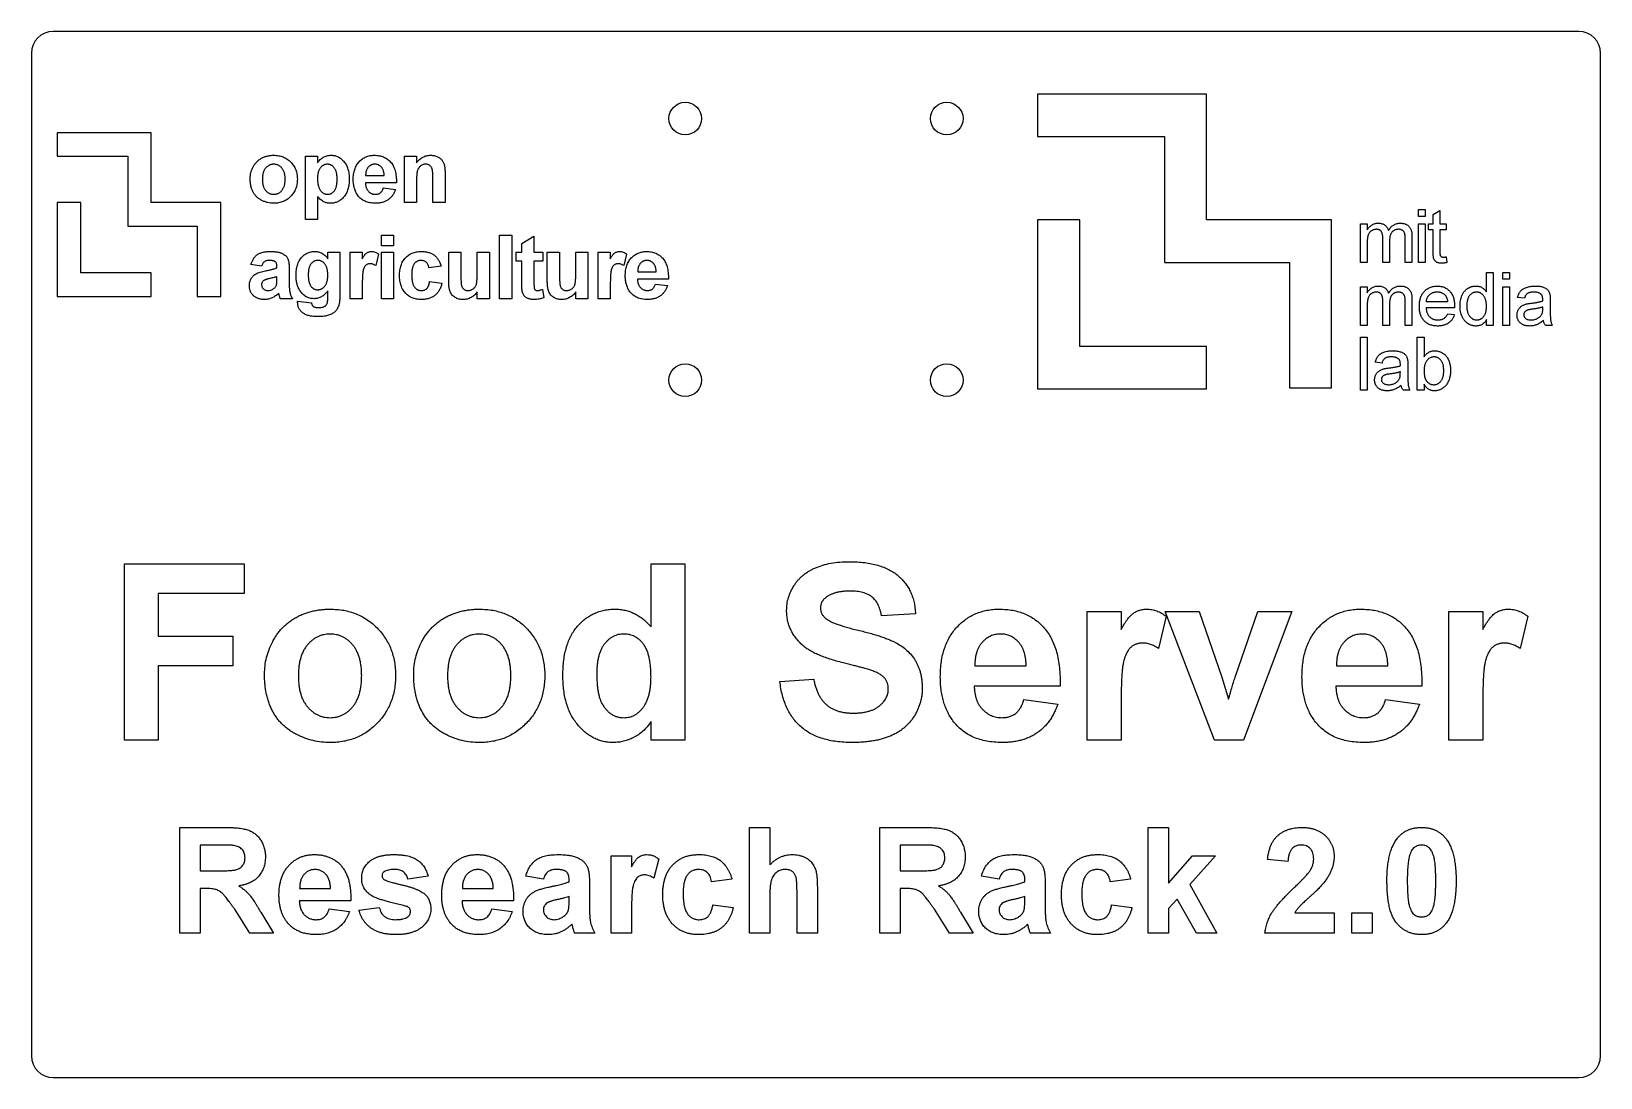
# Model space of a CAD drawing. Header units: millimetres. Extents: x -229 to 229, y -152 to 152.
import ezdxf

# ---------------------------------------------------------------- set-up
doc = ezdxf.new("R2010")
doc.units = ezdxf.units.MM

msp = doc.modelspace()

# ---------------------------------------------------------------- linework, layer by layer
at = {"color": 7, "linetype": 'Continuous', "lineweight": 25}
for p, q in [((222.25, 152.4), (-222.25, 152.4)), ((-228.6, 146.05), (-228.6, -146.05)), ((228.6, -146.05), (228.6, 146.05)), ((113.75, 134.12), (64.52, 134.12)), ((64.52, 134.12), (64.52, 121.81)), ((113.75, 97.54), (113.75, 134.12)), ((-193.69, 122.88), (-221.05, 122.88)), ((-221.05, 122.88), (-221.05, 116.04)), ((-193.69, 102.56), (-193.69, 122.88)), ((64.52, 121.81), (101.53, 121.81)), ((101.53, 121.81), (101.53, 85.06)), ((-221.05, 116.04), (-200.48, 116.04)), ((-200.48, 116.04), (-200.48, 95.63)), ((-148.78, 116.08), (-145.22, 116.08)), ((-148.78, 97.58), (-148.78, 116.08)), ((-145.22, 116.08), (-145.22, 114.13)), ((-119.93, 116.08), (-116.37, 116.08)), ((-119.93, 102.56), (-119.93, 116.08)), ((-116.37, 116.08), (-116.37, 114.13)), ((-131.21, 110.39), (-125.82, 110.39)), ((-108.08, 110.92), (-108.08, 102.56)), ((-122.26, 108.25), (-131.27, 108.25)), ((-126.06, 106.83), (-122.5, 106.36)), ((-116.37, 108.72), (-116.37, 102.56)), ((-111.63, 102.56), (-111.63, 109.5)), ((-214.16, 102.56), (-221.05, 102.56)), ((-221.05, 102.56), (-221.05, 75.16)), ((-214.16, 82.05), (-214.16, 102.56)), ((-173.42, 102.56), (-193.69, 102.56)), ((-173.42, 75.16), (-173.42, 102.56)), ((-145.22, 104.26), (-145.22, 97.58)), ((-116.37, 102.56), (-119.93, 102.56)), ((-108.08, 102.56), (-111.63, 102.56)), ((-145.22, 97.58), (-148.78, 97.58)), ((76.91, 97.54), (64.52, 97.54)), ((64.52, 97.54), (64.52, 48.22)), ((76.91, 60.62), (76.91, 97.54)), ((150.24, 97.54), (113.75, 97.54)), ((150.24, 48.52), (150.24, 97.54)), ((158.62, 85.06), (158.62, 96.32)), ((158.62, 96.32), (160.6, 96.32)), ((160.6, 96.32), (160.6, 94.56)), ((175.53, 100.47), (177.5, 100.47)), ((175.53, 98.49), (175.53, 100.47)), ((177.5, 98.49), (175.53, 98.49)), ((175.53, 96.32), (177.5, 96.32)), ((175.53, 85.06), (175.53, 96.32)), ((177.5, 100.47), (177.5, 98.49)), ((177.5, 96.32), (177.5, 85.06)), ((178.43, 96.32), (179.81, 96.32)), ((178.43, 94.54), (178.43, 96.32)), ((179.81, 99.06), (181.78, 100.18)), ((179.81, 96.32), (179.81, 99.06)), ((181.78, 100.18), (181.78, 96.32)), ((181.78, 96.32), (183.56, 96.32)), ((183.56, 96.32), (183.56, 94.54)), ((-200.48, 95.63), (-180.26, 95.63)), ((-180.26, 95.63), (-180.26, 75.16)), ((-126.64, 93.02), (-123.09, 93.02)), ((-126.64, 89.94), (-126.64, 93.02)), ((-123.09, 93.02), (-123.09, 89.94)), ((-92.22, 93.02), (-88.66, 93.02)), ((-92.22, 74.53), (-92.22, 93.02)), ((-88.66, 93.02), (-88.66, 74.53)), ((-85.72, 90.65), (-82.17, 92.78)), ((-82.17, 92.78), (-82.17, 88.04)), ((165.14, 85.06), (165.14, 92.24)), ((167.12, 91.48), (167.12, 85.06)), ((171.66, 85.06), (171.66, 92.02)), ((173.64, 92.75), (173.64, 85.06)), ((179.81, 94.54), (178.43, 94.54)), ((179.81, 88.22), (179.81, 94.54)), ((181.78, 94.54), (181.78, 88.15)), ((183.56, 94.54), (181.78, 94.54)), ((-142.24, 88.04), (-138.69, 88.04)), ((-142.24, 86.18), (-142.24, 88.04)), ((-138.69, 88.04), (-138.69, 76.09)), ((-135.75, 88.04), (-132.19, 88.04)), ((-135.75, 74.53), (-135.75, 88.04)), ((-132.19, 88.04), (-132.19, 86.15)), ((-127.45, 87.53), (-128.28, 84.15)), ((-123.09, 89.94), (-126.64, 89.94)), ((-126.64, 88.04), (-123.09, 88.04)), ((-126.64, 74.53), (-126.64, 88.04)), ((-123.09, 88.04), (-123.09, 74.53)), ((-107.01, 88.04), (-103.46, 88.04)), ((-107.01, 79.53), (-107.01, 88.04)), ((-103.46, 88.04), (-103.46, 81.81)), ((-98.72, 88.04), (-95.16, 88.04)), ((-98.72, 82.32), (-98.72, 88.04)), ((-95.16, 88.04), (-95.16, 74.53)), ((-87.38, 88.04), (-85.72, 88.04)), ((-87.38, 85.43), (-87.38, 88.04)), ((-85.72, 88.04), (-85.72, 90.65)), ((-82.17, 88.04), (-79.56, 88.04)), ((-79.56, 88.04), (-79.56, 85.43)), ((-78.28, 88.04), (-74.72, 88.04)), ((-78.28, 79.53), (-78.28, 88.04)), ((-74.72, 88.04), (-74.72, 81.81)), ((-69.98, 88.04), (-66.43, 88.04)), ((-69.98, 82.32), (-69.98, 88.04)), ((-66.43, 88.04), (-66.43, 74.53)), ((-63.49, 88.04), (-59.93, 88.04)), ((-63.49, 74.53), (-63.49, 88.04)), ((-59.93, 88.04), (-59.93, 86.15)), ((-55.19, 87.53), (-56.02, 84.15)), ((160.6, 90.79), (160.6, 85.06)), ((-161.54, 84.01), (-164.62, 84.48)), ((-157.04, 83.54), (-157.04, 83.87)), ((-153.48, 83.1), (-153.48, 78.95)), ((-109.24, 84.01), (-112.8, 83.54)), ((-85.72, 85.43), (-87.38, 85.43)), ((-85.72, 79.45), (-85.72, 85.43)), ((-82.17, 85.43), (-82.17, 79.62)), ((-79.56, 85.43), (-82.17, 85.43)), ((-51.95, 82.35), (-46.56, 82.35)), ((101.53, 85.06), (137.93, 85.06)), ((137.93, 85.06), (137.93, 48.52)), ((160.6, 85.06), (158.62, 85.06)), ((167.12, 85.06), (165.14, 85.06)), ((173.64, 85.06), (171.66, 85.06)), ((177.5, 85.06), (175.53, 85.06)), ((183.56, 86.69), (183.76, 85.03)), ((-193.69, 82.05), (-214.16, 82.05)), ((-193.69, 75.16), (-193.69, 82.05)), ((-157.04, 80.26), (-157.04, 80.93)), ((-132.19, 78.54), (-132.19, 74.53)), ((-112.56, 79.51), (-109, 79.03)), ((-59.93, 78.54), (-59.93, 74.53)), ((-43, 80.22), (-52.01, 80.22)), ((-46.8, 78.79), (-43.24, 78.32)), ((158.62, 78.02), (160.6, 78.02)), ((158.62, 66.76), (158.62, 78.02)), ((160.6, 78.02), (160.6, 76.26)), ((195.34, 82.17), (197.32, 82.17)), ((195.34, 76.48), (195.34, 82.17)), ((197.32, 82.17), (197.32, 66.76)), ((200.09, 82.17), (202.06, 82.17)), ((200.09, 80.19), (200.09, 82.17)), ((202.06, 80.19), (200.09, 80.19)), ((200.09, 78.02), (202.06, 78.02)), ((200.09, 66.76), (200.09, 78.02)), ((202.06, 82.17), (202.06, 80.19)), ((202.06, 78.02), (202.06, 66.76)), ((-221.05, 75.16), (-193.69, 75.16)), ((-180.26, 75.16), (-173.42, 75.16)), ((-152.53, 74.53), (-156.09, 74.53)), ((-151.01, 73.82), (-146.98, 73.34)), ((-142.24, 74.84), (-142.24, 76.78)), ((-132.19, 74.53), (-135.75, 74.53)), ((-123.09, 74.53), (-126.64, 74.53)), ((-98.72, 74.53), (-98.72, 76.52)), ((-95.16, 74.53), (-98.72, 74.53)), ((-88.66, 74.53), (-92.22, 74.53)), ((-79.68, 77.24), (-79.32, 74.76)), ((-69.98, 74.53), (-69.98, 76.52)), ((-66.43, 74.53), (-69.98, 74.53)), ((-59.93, 74.53), (-63.49, 74.53)), ((165.14, 66.76), (165.14, 73.94)), ((167.12, 73.18), (167.12, 66.76)), ((171.66, 66.76), (171.66, 73.72)), ((173.64, 74.45), (173.64, 66.76)), ((177.76, 73.67), (184.08, 73.67)), ((206.41, 74.66), (204.43, 74.86)), ((213.92, 74.06), (213.92, 71.65)), ((160.6, 72.5), (160.6, 66.76)), ((186.05, 71.9), (177.76, 71.9)), ((184.06, 70.12), (186, 69.92)), ((211.73, 71.52), (211.74, 72.09)), ((160.6, 66.76), (158.62, 66.76)), ((167.12, 66.76), (165.14, 66.76)), ((173.64, 66.76), (171.66, 66.76)), ((195.34, 66.76), (195.34, 68.46)), ((197.32, 66.76), (195.34, 66.76)), ((202.06, 66.76), (200.09, 66.76)), ((214.51, 66.76), (212.53, 66.76)), ((113.75, 60.62), (76.91, 60.62)), ((113.75, 48.22), (113.75, 60.62)), ((158.6, 63.3), (160.57, 63.3)), ((158.6, 47.89), (158.6, 63.3)), ((160.57, 63.3), (160.57, 47.89)), ((175.19, 63.3), (177.17, 63.3)), ((175.19, 47.89), (175.19, 63.3)), ((177.17, 63.3), (177.17, 57.63)), ((164.92, 55.79), (162.94, 55.99)), ((172.43, 55.19), (172.43, 52.78)), ((170.24, 52.65), (170.25, 53.22)), ((64.52, 48.22), (113.75, 48.22)), ((137.93, 48.52), (150.24, 48.52)), ((160.57, 47.89), (158.6, 47.89)), ((173.02, 47.89), (171.04, 47.89)), ((177.17, 47.89), (175.19, 47.89)), ((177.17, 49.58), (177.17, 47.89)), ((-201.51, -2.76), (-166.61, -2.76)), ((-201.51, -54.12), (-201.51, -2.76)), ((-166.61, -2.76), (-166.61, -11.32)), ((-48.07, -21.06), (-48.07, -2.76)), ((-48.07, -2.76), (-38.2, -2.76)), ((-38.2, -2.76), (-38.2, -54.12)), ((-191.64, -11.32), (-191.64, -23.83)), ((-166.61, -11.32), (-191.64, -11.32)), ((28.98, -17.24), (19.1, -17.9)), ((79.03, -16.58), (88.9, -16.58)), ((79.03, -54.12), (79.03, -16.58)), ((88.9, -16.58), (88.9, -21.82)), ((102.07, -18), (99.77, -27.4)), ((101.74, -16.58), (111.62, -16.58)), ((116.06, -54.12), (101.74, -16.58)), ((111.62, -16.58), (118.26, -35.74)), ((122.12, -35.74), (128.75, -16.58)), ((138.62, -16.58), (124.52, -54.12)), ((128.75, -16.58), (138.62, -16.58)), ((184.39, -16.58), (194.27, -16.58)), ((184.39, -54.12), (184.39, -16.58)), ((194.27, -16.58), (194.27, -21.82)), ((207.44, -18), (205.14, -27.4)), ((-191.64, -23.83), (-169.9, -23.83)), ((-169.9, -23.83), (-169.9, -32.39)), ((-169.9, -32.39), (-191.64, -32.39)), ((-191.64, -32.39), (-191.64, -54.12)), ((-10.54, -37), (-0.66, -36.34)), ((46.27, -32.39), (61.24, -32.39)), ((118.26, -35.74), (120.18, -42.14)), ((151.64, -32.39), (166.61, -32.39)), ((71.12, -38.32), (46.1, -38.32)), ((176.49, -38.32), (151.46, -38.32)), ((60.59, -42.27), (70.46, -43.58)), ((88.9, -42.99), (88.9, -54.12)), ((165.95, -42.27), (175.83, -43.58)), ((194.27, -42.99), (194.27, -54.12)), ((-48.07, -54.12), (-48.07, -48.7)), ((-191.64, -54.12), (-201.51, -54.12)), ((-38.2, -54.12), (-48.07, -54.12)), ((88.9, -54.12), (79.03, -54.12)), ((124.52, -54.12), (116.06, -54.12)), ((194.27, -54.12), (184.39, -54.12)), ((-185.31, -110.34), (-185.31, -79.52)), ((-185.31, -79.52), (-172.38, -79.52)), ((-19.36, -79.52), (-13.43, -79.52)), ((-19.36, -110.34), (-19.36, -79.52)), ((-13.43, -79.52), (-13.43, -90.42)), ((18.57, -79.52), (31.51, -79.52)), ((18.57, -110.34), (18.57, -79.52)), ((96.81, -79.52), (102.73, -79.52)), ((96.81, -110.34), (96.81, -79.52)), ((102.73, -79.52), (102.73, -95.75)), ((-174.35, -84.66), (-179.39, -84.66)), ((-179.39, -84.66), (-179.39, -92.17)), ((24.5, -84.66), (24.5, -92.17)), ((29.54, -84.66), (24.5, -84.66)), ((-59.66, -110.34), (-59.66, -87.82)), ((-59.66, -87.82), (-53.74, -87.82)), ((-53.74, -87.82), (-53.74, -90.96)), ((-45.83, -88.67), (-47.22, -94.31)), ((102.73, -95.75), (109.65, -87.82)), ((116.36, -87.82), (108.93, -96.17)), ((109.65, -87.82), (116.36, -87.82)), ((137.5, -89.4), (131.58, -88.82)), ((-179.39, -92.17), (-174.61, -92.17)), ((-113.01, -93.75), (-118.93, -94.54)), ((-79.42, -94.54), (-84.56, -93.75)), ((-71.91, -95.33), (-71.91, -94.76)), ((-24.5, -94.54), (-30.42, -95.33)), ((24.5, -92.17), (29.27, -92.17)), ((53.34, -94.54), (48.21, -93.75)), ((60.85, -95.33), (60.85, -94.76)), ((91.67, -94.54), (85.74, -95.33)), ((-178.06, -97.3), (-179.39, -97.3)), ((-179.39, -97.3), (-179.39, -110.34)), ((-150.44, -97.3), (-141.46, -97.3)), ((-103.02, -97.3), (-94.04, -97.3)), ((-71.91, -100.79), (-71.91, -99.67)), ((-65.99, -96.05), (-65.99, -102.98)), ((-13.43, -99), (-13.43, -110.34)), ((-5.53, -110.34), (-5.53, -98.38)), ((0.4, -97.2), (0.4, -110.34)), ((24.5, -97.3), (24.5, -110.34)), ((25.83, -97.3), (24.5, -97.3)), ((60.85, -100.79), (60.85, -99.67)), ((66.78, -96.05), (66.78, -102.98)), ((105.18, -100.38), (102.73, -103.13)), ((110.83, -110.34), (105.18, -100.38)), ((108.93, -96.17), (116.76, -110.34)), ((-164.98, -110.34), (-169.36, -103.35)), ((-161.79, -104.24), (-158.05, -110.34)), ((-135.53, -100.86), (-150.54, -100.86)), ((-141.85, -103.23), (-135.92, -104.02)), ((-133.16, -103.62), (-127.23, -102.83)), ((-88.11, -100.86), (-103.13, -100.86)), ((-94.44, -103.23), (-88.51, -104.02)), ((-53.74, -103.66), (-53.74, -110.34)), ((-30.03, -102.04), (-24.1, -102.83)), ((38.91, -110.34), (34.52, -103.35)), ((42.1, -104.24), (45.83, -110.34)), ((86.14, -102.04), (92.06, -102.83)), ((102.73, -103.13), (102.73, -110.34)), ((139.49, -104.41), (150.94, -104.41)), ((150.94, -104.41), (150.94, -110.34)), ((156.07, -104.41), (162, -104.41)), ((156.07, -110.34), (156.07, -104.41)), ((162, -104.41), (162, -110.34)), ((-179.39, -110.34), (-185.31, -110.34)), ((-158.05, -110.34), (-164.98, -110.34)), ((-64.41, -110.34), (-70.33, -110.34)), ((-53.74, -110.34), (-59.66, -110.34)), ((-13.43, -110.34), (-19.36, -110.34)), ((0.4, -110.34), (-5.53, -110.34)), ((24.5, -110.34), (18.57, -110.34)), ((45.83, -110.34), (38.91, -110.34)), ((68.36, -110.34), (62.43, -110.34)), ((102.73, -110.34), (96.81, -110.34)), ((116.76, -110.34), (110.83, -110.34)), ((150.94, -110.34), (130.79, -110.34)), ((162, -110.34), (156.07, -110.34)), ((-222.25, -152.4), (222.25, -152.4))]:
    msp.add_line(p, q, dxfattribs=at)
for centre in [(-38.1, 127), (38.1, 127), (-38.1, 50.8), (38.1, 50.8)]:
    msp.add_circle(centre, 4.76, dxfattribs=at)
for centre, start, end in [((-222.25, 146.05), 90, 180), ((222.25, 146.05), 0, 90), ((-222.25, -146.05), 180, 270), ((222.25, -146.05), 270, 0)]:
    msp.add_arc(centre, 6.35, start, end, dxfattribs=at)
for points, knots in [([(-164.86, 109.51), (-164.85, 109.8), (-164.83, 110.38), (-164.66, 111.25), (-164.39, 112.1), (-164.08, 112.79), (-163.77, 113.32), (-163.53, 113.7), (-163.25, 114.06), (-162.95, 114.38), (-162.64, 114.69), (-162.3, 114.97), (-161.93, 115.22), (-161.55, 115.45), (-161.14, 115.65), (-160.73, 115.83), (-160.3, 115.98), (-159.86, 116.1), (-159.41, 116.2), (-158.95, 116.26), (-158.48, 116.3), (-158.16, 116.31), (-158, 116.31)], [0, 0, 0, 0, 0.080992, 0.162141, 0.244135, 0.328745, 0.371396, 0.413193, 0.454437, 0.495169, 0.53562, 0.576273, 0.617126, 0.658595, 0.700411, 0.742144, 0.783846, 0.825811, 0.868199, 0.911452, 0.955112, 1, 1, 1, 1]), ([(-158, 116.31), (-157.75, 116.31), (-157.27, 116.3), (-156.56, 116.2), (-155.88, 116.05), (-155.24, 115.83), (-154.64, 115.55), (-154.07, 115.21), (-153.53, 114.81), (-153.04, 114.35), (-152.58, 113.84), (-152.19, 113.29), (-151.86, 112.72), (-151.58, 112.11), (-151.37, 111.47), (-151.22, 110.79), (-151.12, 110.08), (-151.11, 109.6), (-151.11, 109.36)], [0, 0, 0, 0, 0.0672534, 0.1323012, 0.195046, 0.2560211, 0.3166108, 0.3768975, 0.4376807, 0.4998091, 0.5617564, 0.6229555, 0.6834802, 0.7439294, 0.805438, 0.8680336, 0.9327466, 1, 1, 1, 1]), ([(-145.22, 114.13), (-145.11, 114.29), (-144.9, 114.61), (-144.51, 115.04), (-144.07, 115.41), (-143.58, 115.73), (-143.04, 115.99), (-142.48, 116.18), (-141.88, 116.29), (-141.47, 116.31), (-141.27, 116.31)], [0, 0, 0, 0, 0.122318, 0.243971, 0.365926, 0.49062, 0.616243, 0.741787, 0.868738, 1, 1, 1, 1]), ([(-141.27, 116.31), (-141.09, 116.31), (-140.73, 116.3), (-140.21, 116.21), (-139.7, 116.07), (-139.22, 115.87), (-138.76, 115.6), (-138.32, 115.29), (-137.9, 114.91), (-137.51, 114.48), (-137.14, 114.01), (-136.83, 113.48), (-136.56, 112.91), (-136.35, 112.29), (-136.18, 111.63), (-136.06, 110.92), (-135.98, 110.17), (-135.98, 109.66), (-135.97, 109.39)], [0, 0, 0, 0, 0.055567, 0.109859, 0.163156, 0.216652, 0.270766, 0.326032, 0.383091, 0.443064, 0.50463, 0.567328, 0.631589, 0.698413, 0.76828, 0.841502, 0.918642, 1, 1, 1, 1]), ([(-134.83, 109.22), (-134.82, 109.49), (-134.82, 110.02), (-134.72, 110.78), (-134.6, 111.51), (-134.4, 112.18), (-134.16, 112.81), (-133.85, 113.4), (-133.5, 113.94), (-133.09, 114.43), (-132.64, 114.87), (-132.16, 115.26), (-131.64, 115.58), (-131.1, 115.85), (-130.53, 116.06), (-129.93, 116.21), (-129.31, 116.3), (-128.88, 116.31), (-128.66, 116.31)], [0, 0, 0, 0, 0.076385, 0.149324, 0.218424, 0.284712, 0.34825, 0.410591, 0.471299, 0.531967, 0.591651, 0.649954, 0.706789, 0.763485, 0.820424, 0.878521, 0.9383, 1, 1, 1, 1]), ([(-128.66, 116.31), (-128.42, 116.31), (-127.94, 116.3), (-127.24, 116.2), (-126.59, 116.05), (-125.97, 115.83), (-125.39, 115.55), (-124.86, 115.21), (-124.36, 114.8), (-123.91, 114.33), (-123.5, 113.8), (-123.15, 113.2), (-122.86, 112.54), (-122.62, 111.81), (-122.44, 111.01), (-122.32, 110.15), (-122.26, 109.22), (-122.26, 108.58), (-122.26, 108.25)], [0, 0, 0, 0, 0.062184, 0.121687, 0.178755, 0.234022, 0.288331, 0.342225, 0.39646, 0.451776, 0.508677, 0.567205, 0.628626, 0.693655, 0.762827, 0.836735, 0.915787, 1, 1, 1, 1]), ([(-116.37, 114.13), (-116.24, 114.3), (-115.97, 114.64), (-115.52, 115.09), (-115.04, 115.47), (-114.54, 115.78), (-114.01, 116.02), (-113.45, 116.19), (-112.87, 116.3), (-112.47, 116.31), (-112.26, 116.31)], [0, 0, 0, 0, 0.137033, 0.266952, 0.392251, 0.513572, 0.632812, 0.752924, 0.87426, 1, 1, 1, 1]), ([(-112.26, 116.31), (-112.09, 116.31), (-111.74, 116.3), (-111.22, 116.21), (-110.73, 116.08), (-110.27, 115.9), (-109.85, 115.68), (-109.48, 115.42), (-109.16, 115.13), (-108.9, 114.81), (-108.69, 114.47), (-108.5, 114.11), (-108.36, 113.72), (-108.25, 113.3), (-108.17, 112.82), (-108.11, 112.27), (-108.08, 111.62), (-108.08, 111.16), (-108.08, 110.92)], [0, 0, 0, 0, 0.067967, 0.133847, 0.197894, 0.261363, 0.322734, 0.379623, 0.433693, 0.485604, 0.536876, 0.588109, 0.640472, 0.694102, 0.753857, 0.824505, 0.906645, 1, 1, 1, 1]), ([(-157.98, 113.7), (-158.09, 113.7), (-158.32, 113.69), (-158.65, 113.64), (-158.97, 113.55), (-159.28, 113.43), (-159.57, 113.27), (-159.84, 113.07), (-160.1, 112.84), (-160.35, 112.58), (-160.58, 112.28), (-160.77, 111.95), (-160.94, 111.59), (-161.07, 111.19), (-161.18, 110.77), (-161.25, 110.31), (-161.3, 109.83), (-161.3, 109.49), (-161.3, 109.32)], [0, 0, 0, 0, 0.055853, 0.109882, 0.163427, 0.216436, 0.26985, 0.324436, 0.380513, 0.439057, 0.499389, 0.561205, 0.625875, 0.692442, 0.762985, 0.837717, 0.916607, 1, 1, 1, 1]), ([(-154.67, 109.34), (-154.67, 109.52), (-154.67, 109.85), (-154.72, 110.33), (-154.79, 110.78), (-154.89, 111.2), (-155.03, 111.59), (-155.2, 111.95), (-155.39, 112.28), (-155.61, 112.58), (-155.86, 112.84), (-156.12, 113.07), (-156.39, 113.27), (-156.68, 113.43), (-156.98, 113.55), (-157.3, 113.64), (-157.64, 113.69), (-157.86, 113.7), (-157.98, 113.7)], [0, 0, 0, 0, 0.083257, 0.161387, 0.235346, 0.306138, 0.372507, 0.436992, 0.499153, 0.559459, 0.617918, 0.674309, 0.7292, 0.782913, 0.835659, 0.889503, 0.943835, 1, 1, 1, 1]), ([(-142.34, 113.7), (-142.44, 113.7), (-142.64, 113.7), (-142.93, 113.64), (-143.21, 113.56), (-143.48, 113.45), (-143.73, 113.3), (-143.97, 113.12), (-144.2, 112.9), (-144.41, 112.66), (-144.6, 112.38), (-144.77, 112.07), (-144.91, 111.72), (-145.02, 111.35), (-145.11, 110.94), (-145.17, 110.51), (-145.22, 110.04), (-145.22, 109.72), (-145.22, 109.55)], [0, 0, 0, 0, 0.053613, 0.105364, 0.156406, 0.207598, 0.259118, 0.311361, 0.366329, 0.423278, 0.482877, 0.545108, 0.610111, 0.678481, 0.751367, 0.829222, 0.911818, 1, 1, 1, 1]), ([(-139.53, 109.36), (-139.53, 109.54), (-139.53, 109.89), (-139.58, 110.38), (-139.64, 110.85), (-139.72, 111.28), (-139.84, 111.67), (-139.98, 112.03), (-140.14, 112.35), (-140.33, 112.63), (-140.54, 112.89), (-140.76, 113.1), (-140.99, 113.29), (-141.24, 113.44), (-141.5, 113.56), (-141.76, 113.65), (-142.05, 113.69), (-142.24, 113.7), (-142.34, 113.7)], [0, 0, 0, 0, 0.092268, 0.1784, 0.259214, 0.334343, 0.405093, 0.471234, 0.533119, 0.592285, 0.648717, 0.701718, 0.753243, 0.803017, 0.851476, 0.899896, 0.94929, 1, 1, 1, 1]), ([(-130.45, 112.81), (-130.51, 112.74), (-130.64, 112.58), (-130.79, 112.33), (-130.93, 112.05), (-131.03, 111.76), (-131.12, 111.44), (-131.17, 111.11), (-131.2, 110.75), (-131.21, 110.51), (-131.21, 110.39)], [0, 0, 0, 0, 0.112984, 0.226999, 0.344391, 0.463956, 0.589572, 0.71973, 0.855857, 1, 1, 1, 1]), ([(-128.5, 113.7), (-128.6, 113.7), (-128.79, 113.7), (-129.07, 113.66), (-129.33, 113.58), (-129.58, 113.49), (-129.82, 113.36), (-130.04, 113.2), (-130.26, 113.02), (-130.39, 112.88), (-130.45, 112.81)], [0, 0, 0, 0, 0.13044, 0.257038, 0.379788, 0.499815, 0.620849, 0.744538, 0.870075, 1, 1, 1, 1]), ([(-125.82, 110.39), (-125.82, 110.52), (-125.84, 110.77), (-125.88, 111.14), (-125.94, 111.49), (-126.03, 111.81), (-126.15, 112.11), (-126.28, 112.39), (-126.44, 112.64), (-126.62, 112.86), (-126.82, 113.06), (-127.03, 113.23), (-127.25, 113.38), (-127.48, 113.5), (-127.72, 113.59), (-127.97, 113.66), (-128.23, 113.69), (-128.41, 113.7), (-128.5, 113.7)], [0, 0, 0, 0, 0.082314, 0.160312, 0.234515, 0.303739, 0.370258, 0.43406, 0.495783, 0.555843, 0.614506, 0.671294, 0.726559, 0.779965, 0.833959, 0.888495, 0.943318, 1, 1, 1, 1]), ([(-113.67, 113.7), (-113.8, 113.7), (-114.08, 113.68), (-114.48, 113.59), (-114.85, 113.42), (-115.2, 113.2), (-115.51, 112.93), (-115.77, 112.6), (-115.98, 112.24), (-116.11, 111.9), (-116.19, 111.59), (-116.24, 111.31), (-116.28, 110.99), (-116.31, 110.62), (-116.34, 110.21), (-116.36, 109.75), (-116.37, 109.25), (-116.37, 108.9), (-116.37, 108.72)], [0, 0, 0, 0, 0.064526, 0.127069, 0.190336, 0.254377, 0.319047, 0.381919, 0.446738, 0.513078, 0.550406, 0.594221, 0.644581, 0.702295, 0.766166, 0.837459, 0.915005, 1, 1, 1, 1]), ([(-111.63, 109.5), (-111.63, 109.67), (-111.63, 110.01), (-111.65, 110.48), (-111.66, 110.91), (-111.68, 111.29), (-111.71, 111.62), (-111.74, 111.91), (-111.79, 112.14), (-111.85, 112.39), (-111.95, 112.65), (-112.11, 112.92), (-112.29, 113.16), (-112.52, 113.35), (-112.77, 113.51), (-113.05, 113.63), (-113.35, 113.69), (-113.56, 113.7), (-113.67, 113.7)], [0, 0, 0, 0, 0.099068, 0.189089, 0.269367, 0.341346, 0.403687, 0.457856, 0.502598, 0.53864, 0.600699, 0.658851, 0.714963, 0.770814, 0.825981, 0.881954, 0.939161, 1, 1, 1, 1]), ([(-157.97, 102.33), (-158.28, 102.34), (-158.88, 102.35), (-159.77, 102.52), (-160.64, 102.78), (-161.34, 103.08), (-161.87, 103.37), (-162.25, 103.62), (-162.61, 103.88), (-162.93, 104.18), (-163.24, 104.5), (-163.52, 104.84), (-163.77, 105.2), (-164, 105.59), (-164.21, 106), (-164.38, 106.44), (-164.53, 106.9), (-164.65, 107.38), (-164.74, 107.88), (-164.81, 108.4), (-164.85, 108.95), (-164.86, 109.32), (-164.86, 109.51)], [0, 0, 0, 0, 0.080542, 0.160512, 0.240687, 0.322168, 0.363172, 0.403209, 0.442755, 0.481727, 0.520887, 0.560212, 0.599521, 0.639706, 0.68053, 0.722388, 0.765012, 0.808893, 0.854139, 0.900982, 0.949562, 1, 1, 1, 1]), ([(-161.3, 109.32), (-161.3, 109.15), (-161.3, 108.81), (-161.25, 108.33), (-161.18, 107.87), (-161.07, 107.45), (-160.94, 107.05), (-160.77, 106.69), (-160.58, 106.36), (-160.35, 106.06), (-160.1, 105.8), (-159.84, 105.57), (-159.57, 105.37), (-159.28, 105.21), (-158.97, 105.09), (-158.65, 105), (-158.32, 104.94), (-158.09, 104.94), (-157.98, 104.93)], [0, 0, 0, 0, 0.083393, 0.162283, 0.237015, 0.307558, 0.374125, 0.438795, 0.500611, 0.560943, 0.619487, 0.675564, 0.73015, 0.783564, 0.836573, 0.890118, 0.944147, 1, 1, 1, 1]), ([(-157.98, 104.93), (-157.86, 104.94), (-157.64, 104.94), (-157.3, 105), (-156.98, 105.09), (-156.68, 105.21), (-156.39, 105.37), (-156.12, 105.57), (-155.86, 105.8), (-155.61, 106.06), (-155.39, 106.36), (-155.19, 106.7), (-155.03, 107.06), (-154.89, 107.45), (-154.79, 107.88), (-154.72, 108.34), (-154.67, 108.83), (-154.67, 109.17), (-154.67, 109.34)], [0, 0, 0, 0, 0.055711, 0.109603, 0.163012, 0.215332, 0.26861, 0.323057, 0.378992, 0.436979, 0.497276, 0.558935, 0.623441, 0.690405, 0.761205, 0.836338, 0.915623, 1, 1, 1, 1]), ([(-151.11, 109.36), (-151.11, 109.11), (-151.12, 108.62), (-151.22, 107.91), (-151.37, 107.23), (-151.59, 106.58), (-151.86, 105.96), (-152.2, 105.38), (-152.6, 104.83), (-153.05, 104.32), (-153.55, 103.85), (-154.09, 103.44), (-154.66, 103.1), (-155.26, 102.81), (-155.89, 102.6), (-156.56, 102.44), (-157.26, 102.34), (-157.73, 102.33), (-157.97, 102.33)], [0, 0, 0, 0, 0.067769, 0.132665, 0.195844, 0.257954, 0.318876, 0.379843, 0.441369, 0.504123, 0.566581, 0.627629, 0.687774, 0.747754, 0.808695, 0.870309, 0.933914, 1, 1, 1, 1]), ([(-145.22, 109.55), (-145.22, 109.36), (-145.21, 108.99), (-145.18, 108.46), (-145.11, 107.96), (-145.01, 107.51), (-144.9, 107.08), (-144.75, 106.7), (-144.58, 106.36), (-144.37, 106.06), (-144.15, 105.8), (-143.92, 105.57), (-143.68, 105.37), (-143.42, 105.21), (-143.15, 105.09), (-142.87, 105), (-142.58, 104.94), (-142.38, 104.94), (-142.28, 104.93)], [0, 0, 0, 0, 0.093332, 0.180784, 0.262097, 0.338263, 0.409416, 0.475794, 0.538385, 0.597364, 0.653293, 0.706844, 0.757275, 0.806532, 0.854517, 0.902225, 0.950833, 1, 1, 1, 1]), ([(-142.28, 104.93), (-142.18, 104.94), (-141.99, 104.94), (-141.71, 104.99), (-141.45, 105.07), (-141.19, 105.19), (-140.95, 105.33), (-140.72, 105.51), (-140.51, 105.73), (-140.31, 105.97), (-140.12, 106.25), (-139.96, 106.57), (-139.83, 106.94), (-139.72, 107.34), (-139.64, 107.79), (-139.57, 108.28), (-139.54, 108.81), (-139.53, 109.17), (-139.53, 109.36)], [0, 0, 0, 0, 0.049471, 0.097684, 0.144766, 0.192102, 0.240115, 0.289281, 0.34079, 0.394315, 0.451938, 0.51284, 0.57897, 0.650578, 0.727971, 0.812271, 0.902437, 1, 1, 1, 1]), ([(-135.97, 109.39), (-135.98, 109.12), (-135.99, 108.59), (-136.06, 107.82), (-136.18, 107.1), (-136.36, 106.42), (-136.58, 105.79), (-136.86, 105.21), (-137.18, 104.67), (-137.56, 104.18), (-137.96, 103.75), (-138.39, 103.37), (-138.85, 103.05), (-139.32, 102.78), (-139.82, 102.58), (-140.33, 102.43), (-140.87, 102.34), (-141.24, 102.33), (-141.42, 102.33)], [0, 0, 0, 0, 0.08164, 0.158774, 0.231763, 0.301482, 0.368471, 0.432847, 0.495248, 0.556895, 0.616729, 0.674021, 0.729383, 0.783169, 0.836551, 0.890199, 0.944286, 1, 1, 1, 1]), ([(-133.5, 104.61), (-133.61, 104.76), (-133.82, 105.07), (-134.09, 105.58), (-134.32, 106.11), (-134.5, 106.68), (-134.65, 107.27), (-134.75, 107.89), (-134.81, 108.55), (-134.82, 108.99), (-134.83, 109.22)], [0, 0, 0, 0, 0.115599, 0.232782, 0.350811, 0.472291, 0.596763, 0.726067, 0.860235, 1, 1, 1, 1]), ([(-131.27, 108.25), (-131.27, 108.12), (-131.25, 107.88), (-131.21, 107.51), (-131.14, 107.18), (-131.04, 106.86), (-130.92, 106.56), (-130.78, 106.29), (-130.61, 106.03), (-130.41, 105.81), (-130.19, 105.6), (-129.97, 105.42), (-129.73, 105.27), (-129.47, 105.15), (-129.21, 105.05), (-128.93, 104.98), (-128.64, 104.94), (-128.44, 104.94), (-128.34, 104.93)], [0, 0, 0, 0, 0.076985, 0.149914, 0.220164, 0.286488, 0.35078, 0.412535, 0.473793, 0.534654, 0.594296, 0.652213, 0.708927, 0.765997, 0.822415, 0.879966, 0.938742, 1, 1, 1, 1]), ([(-128.34, 104.93), (-128.2, 104.94), (-127.94, 104.95), (-127.56, 105.03), (-127.22, 105.18), (-126.91, 105.37), (-126.63, 105.64), (-126.4, 105.98), (-126.2, 106.38), (-126.11, 106.67), (-126.06, 106.83)], [0, 0, 0, 0, 0.125554, 0.243179, 0.356466, 0.46863, 0.584816, 0.71008, 0.847766, 1, 1, 1, 1]), ([(-122.5, 106.36), (-122.56, 106.2), (-122.67, 105.88), (-122.88, 105.43), (-123.11, 105.01), (-123.37, 104.62), (-123.65, 104.26), (-123.96, 103.93), (-124.29, 103.62), (-124.65, 103.35), (-125.03, 103.11), (-125.43, 102.9), (-125.86, 102.72), (-126.31, 102.58), (-126.78, 102.46), (-127.28, 102.38), (-127.8, 102.33), (-128.15, 102.33), (-128.33, 102.33)], [0, 0, 0, 0, 0.066948, 0.131635, 0.194402, 0.255359, 0.315526, 0.374568, 0.43328, 0.491792, 0.550472, 0.610148, 0.670421, 0.732099, 0.795523, 0.860926, 0.92914, 1, 1, 1, 1]), ([(-141.42, 102.33), (-141.6, 102.33), (-141.94, 102.34), (-142.45, 102.43), (-142.93, 102.56), (-143.39, 102.76), (-143.84, 103.02), (-144.3, 103.36), (-144.76, 103.78), (-145.06, 104.1), (-145.22, 104.26)], [0, 0, 0, 0, 0.119466, 0.234541, 0.34708, 0.45852, 0.575257, 0.702649, 0.844308, 1, 1, 1, 1]), ([(-128.33, 102.33), (-128.61, 102.33), (-129.16, 102.35), (-129.95, 102.45), (-130.69, 102.63), (-131.37, 102.88), (-131.99, 103.2), (-132.56, 103.6), (-133.07, 104.06), (-133.36, 104.43), (-133.5, 104.61)], [0, 0, 0, 0, 0.1438681, 0.2793809, 0.4072019, 0.529461, 0.6481661, 0.7649849, 0.8814305, 1, 1, 1, 1]), ([(160.6, 94.56), (160.69, 94.71), (160.86, 94.99), (161.17, 95.36), (161.53, 95.7), (161.92, 95.99), (162.35, 96.23), (162.81, 96.4), (163.31, 96.5), (163.64, 96.51), (163.81, 96.52)], [0, 0, 0, 0, 0.126605, 0.249791, 0.372524, 0.496015, 0.619831, 0.743966, 0.869195, 1, 1, 1, 1]), ([(163.81, 96.52), (164, 96.51), (164.36, 96.5), (164.88, 96.39), (165.34, 96.22), (165.75, 95.98), (166.1, 95.67), (166.4, 95.31), (166.64, 94.89), (166.75, 94.58), (166.81, 94.43)], [0, 0, 0, 0, 0.142825, 0.274789, 0.39801, 0.517438, 0.634604, 0.751949, 0.87301, 1, 1, 1, 1]), ([(166.81, 94.43), (166.92, 94.59), (167.13, 94.92), (167.5, 95.34), (167.89, 95.71), (168.31, 96), (168.75, 96.23), (169.22, 96.4), (169.71, 96.5), (170.05, 96.51), (170.22, 96.52)], [0, 0, 0, 0, 0.142315, 0.275889, 0.402455, 0.523363, 0.641228, 0.759024, 0.877542, 1, 1, 1, 1]), ([(170.22, 96.52), (170.36, 96.51), (170.62, 96.51), (170.99, 96.46), (171.35, 96.4), (171.68, 96.29), (171.98, 96.16), (172.27, 96.01), (172.52, 95.82), (172.76, 95.6), (172.97, 95.35), (173.15, 95.07), (173.3, 94.76), (173.42, 94.42), (173.52, 94.04), (173.59, 93.64), (173.63, 93.21), (173.64, 92.91), (173.64, 92.75)], [0, 0, 0, 0, 0.068493, 0.133645, 0.195347, 0.254248, 0.311304, 0.366649, 0.421299, 0.475729, 0.531092, 0.588188, 0.64727, 0.709369, 0.775261, 0.845213, 0.920389, 1, 1, 1, 1]), ([(163.25, 94.74), (163.12, 94.73), (162.87, 94.73), (162.51, 94.64), (162.16, 94.51), (161.82, 94.33), (161.52, 94.1), (161.26, 93.81), (161.05, 93.48), (160.91, 93.17), (160.82, 92.89), (160.76, 92.65), (160.71, 92.4), (160.67, 92.12), (160.63, 91.82), (160.62, 91.5), (160.6, 91.15), (160.6, 90.92), (160.6, 90.79)], [0, 0, 0, 0, 0.069874, 0.138371, 0.206732, 0.277065, 0.347592, 0.417982, 0.490746, 0.567227, 0.608073, 0.652844, 0.701153, 0.752556, 0.808916, 0.868487, 0.931988, 1, 1, 1, 1]), ([(165.14, 92.24), (165.14, 92.34), (165.14, 92.54), (165.12, 92.82), (165.08, 93.09), (165.03, 93.33), (164.97, 93.55), (164.9, 93.76), (164.81, 93.95), (164.7, 94.11), (164.58, 94.26), (164.44, 94.39), (164.29, 94.5), (164.11, 94.59), (163.92, 94.65), (163.71, 94.7), (163.49, 94.73), (163.33, 94.74), (163.25, 94.74)], [0, 0, 0, 0, 0.0841095, 0.1624256, 0.2368219, 0.3059866, 0.3701078, 0.4306679, 0.4878512, 0.5426073, 0.5956767, 0.6472831, 0.6996542, 0.7533786, 0.8098297, 0.8689377, 0.9321627, 1, 1, 1, 1]), ([(169.75, 94.74), (169.66, 94.74), (169.47, 94.73), (169.21, 94.69), (168.95, 94.64), (168.71, 94.55), (168.48, 94.44), (168.26, 94.31), (168.05, 94.15), (167.86, 93.97), (167.68, 93.76), (167.53, 93.52), (167.41, 93.25), (167.3, 92.95), (167.22, 92.63), (167.16, 92.27), (167.13, 91.89), (167.12, 91.62), (167.12, 91.48)], [0, 0, 0, 0, 0.058561, 0.115006, 0.169721, 0.223592, 0.276804, 0.330761, 0.38498, 0.441087, 0.498268, 0.557596, 0.620115, 0.685704, 0.756808, 0.831935, 0.912856, 1, 1, 1, 1]), ([(171.66, 92.02), (171.66, 92.2), (171.65, 92.52), (171.63, 92.96), (171.57, 93.33), (171.49, 93.63), (171.38, 93.88), (171.24, 94.09), (171.06, 94.28), (170.84, 94.44), (170.6, 94.58), (170.34, 94.67), (170.05, 94.73), (169.85, 94.74), (169.75, 94.74)], [0, 0, 0, 0, 0.136425, 0.252916, 0.349371, 0.427089, 0.49428, 0.561205, 0.628551, 0.699409, 0.771288, 0.844304, 0.919958, 1, 1, 1, 1]), ([(-164.62, 84.48), (-164.58, 84.64), (-164.49, 84.95), (-164.32, 85.38), (-164.13, 85.79), (-163.91, 86.17), (-163.67, 86.51), (-163.41, 86.82), (-163.12, 87.1), (-162.81, 87.35), (-162.46, 87.58), (-162.08, 87.76), (-161.65, 87.92), (-161.19, 88.05), (-160.69, 88.16), (-160.15, 88.22), (-159.57, 88.27), (-159.17, 88.27), (-158.97, 88.28)], [0, 0, 0, 0, 0.065446, 0.12811, 0.188034, 0.245824, 0.302124, 0.356698, 0.410033, 0.463348, 0.517578, 0.574607, 0.635063, 0.698994, 0.76692, 0.839974, 0.917609, 1, 1, 1, 1]), ([(-158.97, 88.28), (-158.78, 88.28), (-158.42, 88.27), (-157.9, 88.25), (-157.41, 88.2), (-156.97, 88.14), (-156.55, 88.07), (-156.18, 87.97), (-155.84, 87.86), (-155.45, 87.68), (-155.02, 87.43), (-154.57, 87.1), (-154.21, 86.71), (-153.97, 86.36), (-153.83, 86.03), (-153.73, 85.75), (-153.66, 85.42), (-153.59, 85.04), (-153.54, 84.62), (-153.51, 84.15), (-153.48, 83.64), (-153.48, 83.28), (-153.48, 83.1)], [0, 0, 0, 0, 0.062663, 0.121243, 0.175829, 0.226531, 0.273408, 0.316684, 0.356575, 0.393356, 0.460831, 0.522994, 0.581116, 0.636591, 0.666125, 0.699456, 0.737805, 0.780375, 0.827986, 0.88002, 0.937752, 1, 1, 1, 1]), ([(-151.49, 81.32), (-151.48, 81.6), (-151.47, 82.13), (-151.4, 82.9), (-151.28, 83.62), (-151.12, 84.3), (-150.9, 84.92), (-150.64, 85.5), (-150.32, 86.02), (-149.96, 86.49), (-149.56, 86.91), (-149.14, 87.28), (-148.69, 87.59), (-148.22, 87.84), (-147.73, 88.03), (-147.21, 88.18), (-146.67, 88.26), (-146.3, 88.27), (-146.11, 88.28)], [0, 0, 0, 0, 0.083277, 0.161589, 0.235371, 0.3053, 0.372061, 0.435642, 0.497372, 0.557289, 0.615637, 0.672002, 0.726708, 0.780721, 0.833914, 0.887943, 0.942931, 1, 1, 1, 1]), ([(-146.11, 88.28), (-145.92, 88.27), (-145.54, 88.26), (-144.98, 88.16), (-144.45, 87.99), (-143.95, 87.77), (-143.48, 87.46), (-143.03, 87.1), (-142.61, 86.67), (-142.37, 86.35), (-142.24, 86.18)], [0, 0, 0, 0, 0.126302, 0.248556, 0.368187, 0.487927, 0.608564, 0.733284, 0.863035, 1, 1, 1, 1]), ([(-132.19, 86.15), (-132.13, 86.26), (-132.01, 86.47), (-131.84, 86.76), (-131.66, 87.02), (-131.49, 87.25), (-131.33, 87.45), (-131.17, 87.63), (-131.01, 87.77), (-130.81, 87.92), (-130.55, 88.06), (-130.22, 88.19), (-129.87, 88.26), (-129.63, 88.27), (-129.51, 88.28)], [0, 0, 0, 0, 0.101582, 0.195976, 0.282074, 0.360908, 0.432832, 0.497131, 0.555658, 0.607536, 0.704438, 0.801726, 0.898654, 1, 1, 1, 1]), ([(-129.51, 88.28), (-129.33, 88.27), (-128.97, 88.25), (-128.44, 88.1), (-127.93, 87.86), (-127.61, 87.64), (-127.45, 87.53)], [0, 0, 0, 0, 0.239015, 0.480055, 0.731757, 1, 1, 1, 1]), ([(-121.33, 81.27), (-121.33, 81.54), (-121.32, 82.06), (-121.24, 82.82), (-121.1, 83.54), (-120.92, 84.21), (-120.68, 84.84), (-120.39, 85.42), (-120.04, 85.95), (-119.64, 86.43), (-119.2, 86.87), (-118.71, 87.25), (-118.19, 87.57), (-117.63, 87.83), (-117.04, 88.03), (-116.4, 88.17), (-115.73, 88.26), (-115.27, 88.27), (-115.03, 88.28)], [0, 0, 0, 0, 0.075391, 0.146985, 0.21516, 0.28003, 0.342457, 0.402868, 0.462101, 0.521056, 0.579254, 0.636419, 0.693473, 0.750952, 0.809702, 0.870606, 0.933618, 1, 1, 1, 1]), ([(-115.03, 88.28), (-114.84, 88.28), (-114.46, 88.27), (-113.91, 88.22), (-113.39, 88.14), (-112.91, 88.02), (-112.45, 87.88), (-112.02, 87.69), (-111.62, 87.48), (-111.25, 87.23), (-110.91, 86.94), (-110.6, 86.63), (-110.31, 86.28), (-110.04, 85.89), (-109.8, 85.47), (-109.59, 85.02), (-109.4, 84.53), (-109.3, 84.18), (-109.24, 84.01)], [0, 0, 0, 0, 0.073658, 0.143828, 0.21072, 0.274262, 0.335761, 0.394764, 0.451798, 0.508222, 0.564185, 0.620925, 0.67858, 0.738285, 0.799583, 0.863345, 0.930139, 1, 1, 1, 1]), ([(-59.93, 86.15), (-59.87, 86.26), (-59.75, 86.47), (-59.57, 86.76), (-59.4, 87.02), (-59.23, 87.25), (-59.07, 87.45), (-58.91, 87.63), (-58.75, 87.77), (-58.55, 87.92), (-58.29, 88.06), (-57.96, 88.19), (-57.61, 88.26), (-57.37, 88.27), (-57.24, 88.28)], [0, 0, 0, 0, 0.1015823, 0.1959763, 0.2820742, 0.3609078, 0.4328316, 0.4971315, 0.5556584, 0.6075363, 0.7044377, 0.8017257, 0.8986541, 1, 1, 1, 1]), ([(-57.24, 88.28), (-57.07, 88.27), (-56.71, 88.25), (-56.18, 88.1), (-55.67, 87.86), (-55.35, 87.64), (-55.19, 87.53)], [0, 0, 0, 0, 0.239015, 0.480055, 0.731757, 1, 1, 1, 1]), ([(-55.57, 81.18), (-55.56, 81.45), (-55.56, 81.98), (-55.47, 82.75), (-55.34, 83.47), (-55.14, 84.14), (-54.9, 84.78), (-54.59, 85.36), (-54.24, 85.91), (-53.83, 86.4), (-53.38, 86.84), (-52.9, 87.22), (-52.38, 87.55), (-51.85, 87.82), (-51.27, 88.02), (-50.67, 88.17), (-50.05, 88.26), (-49.62, 88.27), (-49.4, 88.28)], [0, 0, 0, 0, 0.076385, 0.149324, 0.218424, 0.284712, 0.34825, 0.410591, 0.471299, 0.531967, 0.591651, 0.649954, 0.706789, 0.763485, 0.820424, 0.878521, 0.9383, 1, 1, 1, 1]), ([(-49.4, 88.28), (-49.16, 88.27), (-48.68, 88.26), (-47.99, 88.17), (-47.33, 88.01), (-46.71, 87.79), (-46.14, 87.52), (-45.6, 87.17), (-45.1, 86.76), (-44.65, 86.29), (-44.24, 85.77), (-43.89, 85.17), (-43.6, 84.5), (-43.36, 83.77), (-43.19, 82.97), (-43.07, 82.11), (-43, 81.19), (-43, 80.55), (-43, 80.22)], [0, 0, 0, 0, 0.062184, 0.121687, 0.178755, 0.234022, 0.288331, 0.342225, 0.39646, 0.451776, 0.508677, 0.567205, 0.628626, 0.693655, 0.762827, 0.836735, 0.915787, 1, 1, 1, 1]), ([(182.37, 84.86), (182.21, 84.87), (181.91, 84.87), (181.49, 84.93), (181.13, 85.03), (180.81, 85.17), (180.56, 85.35), (180.34, 85.55), (180.16, 85.77), (180.04, 85.98), (179.98, 86.18), (179.93, 86.37), (179.89, 86.59), (179.86, 86.85), (179.84, 87.14), (179.82, 87.47), (179.81, 87.83), (179.81, 88.09), (179.81, 88.22)], [0, 0, 0, 0, 0.094748, 0.179085, 0.254287, 0.32156, 0.3835, 0.441719, 0.499014, 0.5552, 0.586701, 0.62496, 0.669505, 0.721913, 0.780273, 0.846538, 0.919577, 1, 1, 1, 1]), ([(181.78, 88.15), (181.78, 88.03), (181.79, 87.81), (181.8, 87.52), (181.83, 87.3), (181.88, 87.1), (181.99, 86.92), (182.14, 86.78), (182.3, 86.71), (182.44, 86.67), (182.61, 86.64), (182.73, 86.64), (182.79, 86.64)], [0, 0, 0, 0, 0.169375, 0.305711, 0.409301, 0.481281, 0.592987, 0.704778, 0.766272, 0.835462, 0.913045, 1, 1, 1, 1]), ([(-165.1, 78.34), (-165.09, 78.53), (-165.08, 78.9), (-164.98, 79.43), (-164.81, 79.94), (-164.58, 80.41), (-164.29, 80.84), (-163.95, 81.22), (-163.55, 81.54), (-163.09, 81.82), (-162.55, 82.05), (-161.92, 82.27), (-161.18, 82.47), (-160.65, 82.59), (-160.37, 82.65)], [0, 0, 0, 0, 0.079716, 0.156418, 0.230753, 0.304741, 0.377923, 0.449448, 0.521645, 0.594909, 0.676239, 0.770619, 0.878707, 1, 1, 1, 1]), ([(-159.33, 85.67), (-159.47, 85.67), (-159.73, 85.66), (-160.11, 85.59), (-160.45, 85.48), (-160.73, 85.31), (-160.98, 85.08), (-161.2, 84.79), (-161.39, 84.42), (-161.49, 84.15), (-161.54, 84.01)], [0, 0, 0, 0, 0.140085, 0.266198, 0.380689, 0.487391, 0.595112, 0.713407, 0.848462, 1, 1, 1, 1]), ([(-160.37, 82.65), (-160.18, 82.69), (-159.81, 82.76), (-159.27, 82.87), (-158.79, 82.99), (-158.35, 83.11), (-157.95, 83.21), (-157.61, 83.32), (-157.3, 83.42), (-157.12, 83.5), (-157.04, 83.54)], [0, 0, 0, 0, 0.170702, 0.328595, 0.472895, 0.604711, 0.72251, 0.827957, 0.92018, 1, 1, 1, 1]), ([(-157.04, 83.87), (-157.04, 84.02), (-157.05, 84.3), (-157.14, 84.69), (-157.29, 85.01), (-157.47, 85.23), (-157.65, 85.36), (-157.81, 85.44), (-158, 85.51), (-158.21, 85.57), (-158.46, 85.61), (-158.72, 85.65), (-159.02, 85.66), (-159.22, 85.67), (-159.33, 85.67)], [0, 0, 0, 0, 0.1333755, 0.2476859, 0.3496543, 0.4439651, 0.4924089, 0.5456063, 0.6039566, 0.6685412, 0.7406479, 0.8198038, 0.9061573, 1, 1, 1, 1]), ([(-145.14, 85.67), (-145.23, 85.67), (-145.43, 85.66), (-145.72, 85.61), (-145.99, 85.53), (-146.25, 85.42), (-146.5, 85.27), (-146.73, 85.09), (-146.95, 84.87), (-147.15, 84.63), (-147.34, 84.35), (-147.5, 84.04), (-147.63, 83.69), (-147.74, 83.31), (-147.83, 82.89), (-147.89, 82.44), (-147.93, 81.96), (-147.93, 81.63), (-147.93, 81.45)], [0, 0, 0, 0, 0.0522801, 0.1033608, 0.1531235, 0.2028306, 0.2532016, 0.3043782, 0.3579223, 0.4139963, 0.4728285, 0.5344201, 0.5997473, 0.6697674, 0.7437545, 0.823505, 0.9092556, 1, 1, 1, 1]), ([(-142.24, 81.36), (-142.24, 81.54), (-142.25, 81.88), (-142.29, 82.37), (-142.35, 82.83), (-142.44, 83.26), (-142.56, 83.65), (-142.7, 84.01), (-142.86, 84.33), (-143.06, 84.61), (-143.27, 84.86), (-143.5, 85.07), (-143.74, 85.26), (-143.99, 85.41), (-144.26, 85.53), (-144.54, 85.61), (-144.83, 85.66), (-145.03, 85.67), (-145.14, 85.67)], [0, 0, 0, 0, 0.090965, 0.175839, 0.255438, 0.330151, 0.399961, 0.465033, 0.526762, 0.585327, 0.641272, 0.694803, 0.746066, 0.796565, 0.846419, 0.896127, 0.947153, 1, 1, 1, 1]), ([(-129.89, 84.72), (-130.01, 84.72), (-130.23, 84.71), (-130.56, 84.63), (-130.85, 84.51), (-131.13, 84.33), (-131.37, 84.08), (-131.58, 83.76), (-131.76, 83.35), (-131.9, 82.95), (-131.98, 82.57), (-132.04, 82.2), (-132.08, 81.77), (-132.12, 81.26), (-132.15, 80.68), (-132.17, 80.03), (-132.19, 79.3), (-132.19, 78.8), (-132.19, 78.54)], [0, 0, 0, 0, 0.0470512, 0.0915959, 0.1347888, 0.178167, 0.2238291, 0.2758806, 0.3357122, 0.4047917, 0.4461607, 0.4962562, 0.5561473, 0.6259891, 0.7047944, 0.7936379, 0.892036, 1, 1, 1, 1]), ([(-128.28, 84.15), (-128.42, 84.23), (-128.69, 84.4), (-129.1, 84.58), (-129.5, 84.7), (-129.77, 84.71), (-129.89, 84.72)], [0, 0, 0, 0, 0.284935, 0.542857, 0.779294, 1, 1, 1, 1]), ([(-115.06, 85.67), (-115.16, 85.67), (-115.36, 85.66), (-115.65, 85.62), (-115.92, 85.54), (-116.18, 85.43), (-116.42, 85.3), (-116.65, 85.13), (-116.85, 84.93), (-117.05, 84.71), (-117.23, 84.44), (-117.37, 84.14), (-117.5, 83.79), (-117.6, 83.41), (-117.68, 82.98), (-117.74, 82.52), (-117.77, 82.02), (-117.77, 81.67), (-117.78, 81.48)], [0, 0, 0, 0, 0.05388, 0.105024, 0.154877, 0.203747, 0.252833, 0.301664, 0.352267, 0.404872, 0.460208, 0.520085, 0.584455, 0.654506, 0.731348, 0.814054, 0.903505, 1, 1, 1, 1]), ([(-112.8, 83.54), (-112.83, 83.7), (-112.89, 84.02), (-113.05, 84.46), (-113.27, 84.83), (-113.54, 85.14), (-113.86, 85.38), (-114.22, 85.55), (-114.63, 85.65), (-114.91, 85.66), (-115.06, 85.67)], [0, 0, 0, 0, 0.14794, 0.2822346, 0.4058497, 0.5226079, 0.6357308, 0.7504178, 0.8703537, 1, 1, 1, 1]), ([(-101.39, 76.9), (-101.25, 76.9), (-100.98, 76.92), (-100.59, 77.01), (-100.22, 77.18), (-99.87, 77.39), (-99.57, 77.66), (-99.31, 77.96), (-99.1, 78.29), (-98.97, 78.6), (-98.9, 78.9), (-98.85, 79.19), (-98.81, 79.54), (-98.78, 79.97), (-98.74, 80.46), (-98.73, 81.02), (-98.72, 81.64), (-98.72, 82.08), (-98.72, 82.32)], [0, 0, 0, 0, 0.060009, 0.11817, 0.176331, 0.235678, 0.29524, 0.352167, 0.408543, 0.464583, 0.498044, 0.540654, 0.592787, 0.654407, 0.726203, 0.807615, 0.898695, 1, 1, 1, 1]), ([(-72.66, 76.9), (-72.52, 76.9), (-72.25, 76.92), (-71.85, 77.01), (-71.48, 77.18), (-71.14, 77.39), (-70.84, 77.66), (-70.57, 77.96), (-70.37, 78.29), (-70.24, 78.6), (-70.16, 78.9), (-70.12, 79.19), (-70.07, 79.54), (-70.04, 79.97), (-70.01, 80.46), (-70, 81.02), (-69.98, 81.64), (-69.98, 82.08), (-69.98, 82.32)], [0, 0, 0, 0, 0.060009, 0.11817, 0.176331, 0.235678, 0.29524, 0.352167, 0.408543, 0.464583, 0.498044, 0.540654, 0.592787, 0.654407, 0.726203, 0.807615, 0.898695, 1, 1, 1, 1]), ([(-57.63, 84.72), (-57.75, 84.72), (-57.97, 84.71), (-58.3, 84.63), (-58.59, 84.51), (-58.87, 84.33), (-59.11, 84.08), (-59.32, 83.76), (-59.5, 83.35), (-59.63, 82.95), (-59.72, 82.57), (-59.78, 82.2), (-59.82, 81.77), (-59.86, 81.26), (-59.89, 80.68), (-59.91, 80.03), (-59.93, 79.3), (-59.93, 78.8), (-59.93, 78.54)], [0, 0, 0, 0, 0.0470512, 0.0915959, 0.1347888, 0.178167, 0.2238291, 0.2758806, 0.3357122, 0.4047917, 0.4461607, 0.4962562, 0.5561473, 0.6259891, 0.7047944, 0.7936379, 0.892036, 1, 1, 1, 1]), ([(-56.02, 84.15), (-56.16, 84.23), (-56.42, 84.4), (-56.84, 84.58), (-57.24, 84.7), (-57.51, 84.71), (-57.63, 84.72)], [0, 0, 0, 0, 0.284935, 0.542857, 0.779294, 1, 1, 1, 1]), ([(-51.19, 84.78), (-51.25, 84.7), (-51.38, 84.55), (-51.53, 84.29), (-51.67, 84.02), (-51.77, 83.72), (-51.86, 83.41), (-51.91, 83.07), (-51.94, 82.72), (-51.95, 82.48), (-51.95, 82.35)], [0, 0, 0, 0, 0.112984, 0.226999, 0.344391, 0.463956, 0.589572, 0.71973, 0.855857, 1, 1, 1, 1]), ([(-49.24, 85.67), (-49.34, 85.67), (-49.53, 85.66), (-49.81, 85.62), (-50.07, 85.55), (-50.32, 85.45), (-50.56, 85.32), (-50.79, 85.17), (-51, 84.99), (-51.13, 84.85), (-51.19, 84.78)], [0, 0, 0, 0, 0.13044, 0.257038, 0.379788, 0.499815, 0.620849, 0.744538, 0.870075, 1, 1, 1, 1]), ([(-46.56, 82.35), (-46.57, 82.48), (-46.58, 82.74), (-46.62, 83.11), (-46.68, 83.45), (-46.77, 83.78), (-46.89, 84.07), (-47.02, 84.35), (-47.18, 84.6), (-47.36, 84.82), (-47.56, 85.02), (-47.77, 85.19), (-47.99, 85.34), (-48.22, 85.46), (-48.46, 85.56), (-48.71, 85.62), (-48.97, 85.66), (-49.15, 85.67), (-49.24, 85.67)], [0, 0, 0, 0, 0.082314, 0.160312, 0.234515, 0.303739, 0.370258, 0.43406, 0.495783, 0.555843, 0.614506, 0.671294, 0.726559, 0.779965, 0.833959, 0.888495, 0.943318, 1, 1, 1, 1]), ([(183.76, 85.03), (183.63, 85), (183.39, 84.95), (183.03, 84.9), (182.69, 84.87), (182.47, 84.86), (182.37, 84.86)], [0, 0, 0, 0, 0.2753333, 0.5329133, 0.773608, 1, 1, 1, 1]), ([(182.79, 86.64), (182.84, 86.64), (182.95, 86.64), (183.13, 86.65), (183.34, 86.67), (183.49, 86.68), (183.56, 86.69)], [0, 0, 0, 0, 0.20274, 0.437539, 0.704573, 1, 1, 1, 1]), ([(-160.67, 74.29), (-160.84, 74.29), (-161.17, 74.3), (-161.64, 74.35), (-162.09, 74.45), (-162.51, 74.57), (-162.9, 74.73), (-163.27, 74.93), (-163.61, 75.16), (-163.92, 75.43), (-164.2, 75.73), (-164.44, 76.04), (-164.64, 76.38), (-164.81, 76.74), (-164.94, 77.11), (-165.03, 77.5), (-165.09, 77.91), (-165.09, 78.2), (-165.1, 78.34)], [0, 0, 0, 0, 0.074152, 0.14483, 0.212112, 0.276884, 0.339672, 0.400827, 0.461579, 0.522664, 0.582856, 0.64159, 0.699201, 0.757397, 0.815552, 0.875331, 0.936269, 1, 1, 1, 1]), ([(-160.89, 79.82), (-160.99, 79.75), (-161.18, 79.6), (-161.39, 79.3), (-161.52, 78.98), (-161.53, 78.75), (-161.54, 78.64)], [0, 0, 0, 0, 0.268757, 0.515778, 0.753415, 1, 1, 1, 1]), ([(-161.54, 78.64), (-161.53, 78.52), (-161.52, 78.3), (-161.42, 77.97), (-161.25, 77.67), (-161.02, 77.4), (-160.75, 77.17), (-160.42, 77.02), (-160.07, 76.92), (-159.82, 76.9), (-159.68, 76.9)], [0, 0, 0, 0, 0.122101, 0.239511, 0.357681, 0.482842, 0.609178, 0.734829, 0.862282, 1, 1, 1, 1]), ([(-157.04, 80.93), (-157.16, 80.89), (-157.43, 80.81), (-157.89, 80.68), (-158.45, 80.55), (-158.96, 80.44), (-159.39, 80.34), (-159.7, 80.27), (-159.97, 80.2), (-160.21, 80.12), (-160.42, 80.05), (-160.61, 79.97), (-160.76, 79.91), (-160.85, 79.85), (-160.89, 79.82)], [0, 0, 0, 0, 0.095352, 0.214758, 0.356948, 0.522213, 0.607195, 0.6841, 0.754757, 0.817444, 0.873995, 0.922779, 0.964432, 1, 1, 1, 1]), ([(-157.96, 77.5), (-157.87, 77.57), (-157.68, 77.72), (-157.46, 78), (-157.28, 78.29), (-157.2, 78.5), (-157.17, 78.61)], [0, 0, 0, 0, 0.26385, 0.513014, 0.755114, 1, 1, 1, 1]), ([(-157.17, 78.61), (-157.15, 78.7), (-157.1, 78.91), (-157.06, 79.27), (-157.04, 79.73), (-157.04, 80.07), (-157.04, 80.26)], [0, 0, 0, 0, 0.164764, 0.38569, 0.663928, 1, 1, 1, 1]), ([(-153.48, 78.95), (-153.48, 78.8), (-153.48, 78.53), (-153.47, 78.13), (-153.45, 77.76), (-153.43, 77.41), (-153.4, 77.1), (-153.37, 76.82), (-153.33, 76.56), (-153.27, 76.26), (-153.16, 75.89), (-152.99, 75.45), (-152.79, 74.99), (-152.62, 74.68), (-152.53, 74.53)], [0, 0, 0, 0, 0.093685, 0.18092, 0.261781, 0.336238, 0.404311, 0.46692, 0.52255, 0.57292, 0.670319, 0.773065, 0.882946, 1, 1, 1, 1]), ([(-150.31, 76.82), (-150.41, 76.97), (-150.6, 77.28), (-150.83, 77.78), (-151.04, 78.3), (-151.2, 78.85), (-151.33, 79.43), (-151.42, 80.04), (-151.48, 80.67), (-151.49, 81.1), (-151.49, 81.32)], [0, 0, 0, 0, 0.115052, 0.230861, 0.349612, 0.47076, 0.596205, 0.725595, 0.860281, 1, 1, 1, 1]), ([(-147.93, 81.45), (-147.93, 81.27), (-147.93, 80.92), (-147.89, 80.42), (-147.83, 79.95), (-147.74, 79.52), (-147.63, 79.13), (-147.5, 78.78), (-147.34, 78.46), (-147.15, 78.18), (-146.95, 77.93), (-146.73, 77.72), (-146.5, 77.54), (-146.27, 77.39), (-146.01, 77.28), (-145.75, 77.2), (-145.48, 77.14), (-145.29, 77.14), (-145.2, 77.13)], [0, 0, 0, 0, 0.094535, 0.182815, 0.265122, 0.341043, 0.41236, 0.478359, 0.540604, 0.598957, 0.654574, 0.707218, 0.757467, 0.806325, 0.853848, 0.901967, 0.950086, 1, 1, 1, 1]), ([(-145.2, 77.13), (-145.09, 77.14), (-144.89, 77.15), (-144.6, 77.19), (-144.32, 77.28), (-144.04, 77.4), (-143.79, 77.55), (-143.54, 77.73), (-143.31, 77.95), (-143.09, 78.2), (-142.89, 78.48), (-142.72, 78.8), (-142.57, 79.15), (-142.45, 79.53), (-142.35, 79.94), (-142.29, 80.39), (-142.25, 80.86), (-142.25, 81.19), (-142.24, 81.36)], [0, 0, 0, 0, 0.0527201, 0.104099, 0.1550554, 0.2053611, 0.2568682, 0.3096195, 0.3650099, 0.4223007, 0.4821304, 0.5444614, 0.610019, 0.6786217, 0.7517824, 0.8296523, 0.9120447, 1, 1, 1, 1]), ([(-115.06, 74.29), (-115.29, 74.3), (-115.75, 74.31), (-116.41, 74.39), (-117.04, 74.54), (-117.63, 74.74), (-118.19, 75), (-118.71, 75.32), (-119.19, 75.7), (-119.64, 76.14), (-120.04, 76.62), (-120.38, 77.16), (-120.68, 77.73), (-120.92, 78.35), (-121.1, 79.02), (-121.24, 79.73), (-121.32, 80.49), (-121.33, 81.01), (-121.33, 81.27)], [0, 0, 0, 0, 0.066, 0.12862, 0.189133, 0.247832, 0.305585, 0.362613, 0.420264, 0.478738, 0.537973, 0.597488, 0.658186, 0.720709, 0.785552, 0.853707, 0.924948, 1, 1, 1, 1]), ([(-117.78, 81.48), (-117.77, 81.28), (-117.77, 80.89), (-117.73, 80.33), (-117.68, 79.82), (-117.6, 79.35), (-117.49, 78.93), (-117.36, 78.55), (-117.21, 78.22), (-117.03, 77.94), (-116.83, 77.69), (-116.61, 77.48), (-116.39, 77.3), (-116.13, 77.15), (-115.87, 77.03), (-115.59, 76.96), (-115.29, 76.9), (-115.09, 76.9), (-114.98, 76.9)], [0, 0, 0, 0, 0.099645, 0.192141, 0.27766, 0.355237, 0.427134, 0.492468, 0.552361, 0.607303, 0.65904, 0.708318, 0.756619, 0.804003, 0.851355, 0.898959, 0.9486, 1, 1, 1, 1]), ([(-109, 79.03), (-109.05, 78.84), (-109.14, 78.47), (-109.32, 77.94), (-109.53, 77.44), (-109.77, 76.97), (-110.04, 76.55), (-110.34, 76.15), (-110.67, 75.8), (-111.03, 75.48), (-111.42, 75.2), (-111.85, 74.96), (-112.31, 74.75), (-112.8, 74.58), (-113.32, 74.45), (-113.87, 74.36), (-114.45, 74.3), (-114.85, 74.29), (-115.06, 74.29)], [0, 0, 0, 0, 0.069392, 0.135996, 0.199722, 0.261343, 0.321112, 0.379301, 0.436422, 0.493305, 0.550536, 0.608119, 0.667421, 0.728199, 0.791629, 0.857923, 0.927127, 1, 1, 1, 1]), ([(-114.98, 76.9), (-114.83, 76.9), (-114.53, 76.92), (-114.11, 77.03), (-113.74, 77.22), (-113.46, 77.43), (-113.26, 77.64), (-113.13, 77.83), (-113, 78.05), (-112.9, 78.29), (-112.79, 78.55), (-112.71, 78.85), (-112.62, 79.17), (-112.58, 79.39), (-112.56, 79.51)], [0, 0, 0, 0, 0.115975, 0.224942, 0.328754, 0.433846, 0.489038, 0.547706, 0.61008, 0.677358, 0.749959, 0.827553, 0.910978, 1, 1, 1, 1]), ([(-102.86, 74.29), (-103.06, 74.3), (-103.47, 74.31), (-104.05, 74.42), (-104.61, 74.61), (-105.13, 74.87), (-105.59, 75.2), (-106, 75.59), (-106.32, 76.04), (-106.54, 76.47), (-106.68, 76.84), (-106.77, 77.15), (-106.84, 77.48), (-106.91, 77.84), (-106.95, 78.23), (-106.99, 78.64), (-107.01, 79.08), (-107.01, 79.38), (-107.01, 79.53)], [0, 0, 0, 0, 0.080594, 0.158056, 0.233763, 0.309619, 0.384379, 0.456692, 0.5292, 0.603758, 0.64301, 0.684882, 0.72967, 0.777872, 0.828184, 0.882154, 0.939414, 1, 1, 1, 1]), ([(-103.46, 81.81), (-103.46, 81.58), (-103.45, 81.15), (-103.45, 80.54), (-103.43, 79.99), (-103.42, 79.52), (-103.39, 79.12), (-103.36, 78.78), (-103.32, 78.52), (-103.27, 78.26), (-103.17, 78), (-103.03, 77.72), (-102.84, 77.48), (-102.62, 77.27), (-102.36, 77.1), (-102.06, 76.99), (-101.74, 76.91), (-101.51, 76.9), (-101.39, 76.9)], [0, 0, 0, 0, 0.112496, 0.213381, 0.303287, 0.380992, 0.44777, 0.503677, 0.547514, 0.580607, 0.63399, 0.685131, 0.734785, 0.784963, 0.835327, 0.887211, 0.941193, 1, 1, 1, 1]), ([(-85.61, 76.89), (-85.62, 76.95), (-85.64, 77.08), (-85.66, 77.3), (-85.68, 77.56), (-85.69, 77.86), (-85.71, 78.2), (-85.72, 78.58), (-85.73, 79), (-85.72, 79.29), (-85.72, 79.45)], [0, 0, 0, 0, 0.070065, 0.155883, 0.25725, 0.37439, 0.507401, 0.656204, 0.819448, 1, 1, 1, 1]), ([(-82.17, 79.62), (-82.17, 79.48), (-82.17, 79.22), (-82.17, 78.85), (-82.16, 78.52), (-82.15, 78.24), (-82.14, 78.01), (-82.13, 77.82), (-82.11, 77.68), (-82.09, 77.5), (-81.99, 77.29), (-81.82, 77.11), (-81.64, 77), (-81.49, 76.94), (-81.33, 76.9), (-81.21, 76.9), (-81.15, 76.9)], [0, 0, 0, 0, 0.126615, 0.238669, 0.337297, 0.422484, 0.49311, 0.55043, 0.593244, 0.622719, 0.70998, 0.801126, 0.848399, 0.896671, 0.94723, 1, 1, 1, 1]), ([(-74.12, 74.29), (-74.33, 74.3), (-74.73, 74.31), (-75.32, 74.42), (-75.87, 74.61), (-76.39, 74.87), (-76.86, 75.2), (-77.26, 75.59), (-77.59, 76.04), (-77.81, 76.47), (-77.94, 76.84), (-78.03, 77.15), (-78.11, 77.48), (-78.17, 77.84), (-78.22, 78.23), (-78.25, 78.64), (-78.28, 79.08), (-78.28, 79.38), (-78.28, 79.53)], [0, 0, 0, 0, 0.080594, 0.158056, 0.233763, 0.309619, 0.384379, 0.456692, 0.5292, 0.603758, 0.64301, 0.684882, 0.72967, 0.777872, 0.828184, 0.882154, 0.939414, 1, 1, 1, 1]), ([(-74.72, 81.81), (-74.72, 81.58), (-74.72, 81.15), (-74.71, 80.54), (-74.7, 79.99), (-74.68, 79.52), (-74.66, 79.12), (-74.62, 78.78), (-74.59, 78.52), (-74.54, 78.26), (-74.44, 78), (-74.3, 77.72), (-74.11, 77.48), (-73.88, 77.27), (-73.63, 77.1), (-73.33, 76.99), (-73, 76.91), (-72.78, 76.9), (-72.66, 76.9)], [0, 0, 0, 0, 0.112496, 0.213381, 0.303287, 0.380992, 0.44777, 0.503677, 0.547514, 0.580607, 0.63399, 0.685131, 0.734785, 0.784963, 0.835327, 0.887211, 0.941193, 1, 1, 1, 1]), ([(-54.24, 76.57), (-54.35, 76.73), (-54.56, 77.04), (-54.83, 77.54), (-55.06, 78.08), (-55.24, 78.64), (-55.39, 79.23), (-55.5, 79.86), (-55.55, 80.51), (-55.56, 80.96), (-55.57, 81.18)], [0, 0, 0, 0, 0.115599, 0.232782, 0.350811, 0.472291, 0.596763, 0.726067, 0.860235, 1, 1, 1, 1]), ([(-52.01, 80.22), (-52.01, 80.09), (-51.99, 79.84), (-51.95, 79.48), (-51.88, 79.14), (-51.78, 78.82), (-51.66, 78.53), (-51.52, 78.25), (-51.35, 78), (-51.15, 77.77), (-50.94, 77.57), (-50.71, 77.39), (-50.47, 77.23), (-50.21, 77.11), (-49.95, 77.01), (-49.67, 76.95), (-49.38, 76.91), (-49.18, 76.9), (-49.08, 76.9)], [0, 0, 0, 0, 0.076985, 0.149914, 0.220164, 0.286488, 0.35078, 0.412535, 0.473793, 0.534654, 0.594296, 0.652213, 0.708927, 0.765997, 0.822415, 0.879966, 0.938742, 1, 1, 1, 1]), ([(-49.08, 76.9), (-48.94, 76.9), (-48.68, 76.92), (-48.3, 77), (-47.96, 77.14), (-47.65, 77.34), (-47.38, 77.6), (-47.14, 77.94), (-46.94, 78.34), (-46.85, 78.64), (-46.8, 78.79)], [0, 0, 0, 0, 0.125554, 0.243179, 0.356466, 0.46863, 0.584816, 0.71008, 0.847766, 1, 1, 1, 1]), ([(-43.24, 78.32), (-43.3, 78.16), (-43.41, 77.84), (-43.62, 77.4), (-43.85, 76.98), (-44.11, 76.58), (-44.39, 76.22), (-44.7, 75.89), (-45.03, 75.58), (-45.39, 75.31), (-45.77, 75.07), (-46.17, 74.86), (-46.6, 74.69), (-47.05, 74.54), (-47.52, 74.43), (-48.02, 74.35), (-48.54, 74.3), (-48.89, 74.29), (-49.07, 74.29)], [0, 0, 0, 0, 0.066948, 0.131635, 0.194402, 0.255359, 0.315526, 0.374568, 0.43328, 0.491792, 0.550472, 0.610148, 0.670421, 0.732099, 0.795523, 0.860926, 0.92914, 1, 1, 1, 1]), ([(160.6, 76.26), (160.69, 76.41), (160.86, 76.69), (161.17, 77.06), (161.53, 77.4), (161.92, 77.69), (162.35, 77.93), (162.81, 78.1), (163.31, 78.2), (163.64, 78.21), (163.81, 78.22)], [0, 0, 0, 0, 0.126605, 0.249791, 0.372524, 0.496015, 0.619831, 0.743966, 0.869195, 1, 1, 1, 1]), ([(163.81, 78.22), (164, 78.21), (164.36, 78.2), (164.88, 78.1), (165.34, 77.92), (165.75, 77.68), (166.1, 77.37), (166.4, 77.01), (166.64, 76.59), (166.75, 76.29), (166.81, 76.13)], [0, 0, 0, 0, 0.142825, 0.274789, 0.39801, 0.517438, 0.634604, 0.751949, 0.87301, 1, 1, 1, 1]), ([(166.81, 76.13), (166.92, 76.29), (167.13, 76.62), (167.5, 77.04), (167.89, 77.41), (168.31, 77.7), (168.75, 77.94), (169.22, 78.1), (169.71, 78.2), (170.05, 78.21), (170.22, 78.22)], [0, 0, 0, 0, 0.142315, 0.275889, 0.402455, 0.523363, 0.641228, 0.759024, 0.877542, 1, 1, 1, 1]), ([(170.22, 78.22), (170.36, 78.22), (170.62, 78.21), (170.99, 78.17), (171.35, 78.1), (171.68, 77.99), (171.98, 77.86), (172.27, 77.71), (172.52, 77.52), (172.76, 77.3), (172.97, 77.05), (173.15, 76.77), (173.3, 76.46), (173.42, 76.12), (173.52, 75.75), (173.59, 75.34), (173.63, 74.91), (173.64, 74.61), (173.64, 74.45)], [0, 0, 0, 0, 0.068493, 0.133645, 0.195347, 0.254248, 0.311304, 0.366649, 0.421299, 0.475729, 0.531092, 0.588188, 0.64727, 0.709369, 0.775261, 0.845213, 0.920389, 1, 1, 1, 1]), ([(175.79, 72.29), (175.79, 72.52), (175.8, 72.97), (175.87, 73.61), (175.98, 74.22), (176.13, 74.79), (176.34, 75.32), (176.59, 75.81), (176.88, 76.26), (177.23, 76.67), (177.6, 77.03), (178, 77.35), (178.44, 77.62), (178.89, 77.84), (179.38, 78.01), (179.89, 78.13), (180.43, 78.2), (180.8, 78.21), (180.99, 78.22)], [0, 0, 0, 0, 0.077019, 0.149548, 0.218714, 0.284923, 0.348159, 0.409728, 0.469839, 0.529421, 0.588276, 0.64579, 0.702469, 0.75939, 0.816748, 0.875621, 0.936482, 1, 1, 1, 1]), ([(180.99, 78.22), (181.17, 78.21), (181.53, 78.2), (182.05, 78.13), (182.55, 78.02), (183.02, 77.85), (183.47, 77.63), (183.89, 77.37), (184.28, 77.06), (184.65, 76.7), (184.98, 76.3), (185.27, 75.85), (185.52, 75.37), (185.72, 74.85), (185.87, 74.3), (185.98, 73.7), (186.05, 73.06), (186.06, 72.63), (186.06, 72.4)], [0, 0, 0, 0, 0.062833, 0.122965, 0.181629, 0.238832, 0.295294, 0.352167, 0.409491, 0.468424, 0.528358, 0.588554, 0.650248, 0.713671, 0.780262, 0.849536, 0.922652, 1, 1, 1, 1]), ([(187.64, 72.38), (187.65, 72.65), (187.66, 73.19), (187.77, 73.96), (187.93, 74.71), (188.13, 75.3), (188.33, 75.74), (188.5, 76.05), (188.67, 76.34), (188.87, 76.61), (189.09, 76.86), (189.32, 77.1), (189.57, 77.3), (189.84, 77.5), (190.12, 77.66), (190.41, 77.81), (190.7, 77.94), (191.01, 78.04), (191.32, 78.12), (191.64, 78.18), (191.97, 78.21), (192.19, 78.22), (192.3, 78.22)], [0, 0, 0, 0, 0.097129, 0.190237, 0.280388, 0.36862, 0.411729, 0.453657, 0.494259, 0.53396, 0.573313, 0.612303, 0.651179, 0.690151, 0.729237, 0.767708, 0.805598, 0.843958, 0.882296, 0.920731, 0.959905, 1, 1, 1, 1]), ([(192.3, 78.22), (192.46, 78.21), (192.78, 78.2), (193.24, 78.11), (193.68, 77.96), (194.08, 77.74), (194.45, 77.48), (194.79, 77.18), (195.09, 76.85), (195.26, 76.6), (195.34, 76.48)], [0, 0, 0, 0, 0.132544, 0.2596086, 0.3845777, 0.5085774, 0.6326801, 0.7544238, 0.8761034, 1, 1, 1, 1]), ([(204.43, 74.86), (204.48, 75.05), (204.57, 75.4), (204.76, 75.9), (204.99, 76.35), (205.26, 76.74), (205.6, 77.08), (205.99, 77.38), (206.46, 77.63), (206.98, 77.85), (207.55, 78.01), (208.17, 78.13), (208.84, 78.2), (209.3, 78.21), (209.54, 78.22)], [0, 0, 0, 0, 0.085104, 0.164331, 0.238077, 0.308278, 0.378099, 0.450841, 0.528541, 0.611943, 0.701454, 0.795479, 0.894775, 1, 1, 1, 1]), ([(209.54, 78.22), (209.77, 78.21), (210.21, 78.21), (210.83, 78.15), (211.39, 78.04), (211.88, 77.9), (212.3, 77.72), (212.67, 77.52), (212.98, 77.29), (213.23, 77.04), (213.43, 76.77), (213.59, 76.46), (213.73, 76.12), (213.79, 75.87), (213.82, 75.75)], [0, 0, 0, 0, 0.127702, 0.243368, 0.347189, 0.441283, 0.526055, 0.60282, 0.672114, 0.735775, 0.797778, 0.861765, 0.928534, 1, 1, 1, 1]), ([(-156.55, 76.11), (-156.7, 75.96), (-157, 75.68), (-157.48, 75.31), (-157.97, 75), (-158.48, 74.74), (-159, 74.54), (-159.54, 74.39), (-160.1, 74.31), (-160.48, 74.3), (-160.67, 74.29)], [0, 0, 0, 0, 0.135283, 0.264725, 0.390987, 0.512978, 0.633757, 0.753664, 0.875846, 1, 1, 1, 1]), ([(-159.68, 76.9), (-159.54, 76.9), (-159.24, 76.92), (-158.8, 77.04), (-158.36, 77.23), (-158.1, 77.41), (-157.96, 77.5)], [0, 0, 0, 0, 0.240626, 0.484426, 0.73501, 1, 1, 1, 1]), ([(-156.42, 75.66), (-156.44, 75.71), (-156.46, 75.81), (-156.5, 75.93), (-156.52, 76.03), (-156.54, 76.09), (-156.55, 76.11)], [0, 0, 0, 0, 0.345339, 0.625093, 0.849082, 1, 1, 1, 1]), ([(-156.09, 74.53), (-156.11, 74.6), (-156.17, 74.75), (-156.24, 75.02), (-156.33, 75.32), (-156.39, 75.54), (-156.42, 75.66)], [0, 0, 0, 0, 0.192127, 0.42099, 0.691559, 1, 1, 1, 1]), ([(-151.03, 73.39), (-151.02, 73.46), (-151.02, 73.6), (-151.02, 73.74), (-151.01, 73.82)], [0, 0, 0, 0, 0.4607846, 1, 1, 1, 1]), ([(-144.91, 69.31), (-145.17, 69.32), (-145.69, 69.32), (-146.43, 69.37), (-147.12, 69.46), (-147.74, 69.59), (-148.3, 69.74), (-148.81, 69.95), (-149.25, 70.18), (-149.63, 70.45), (-149.96, 70.75), (-150.24, 71.07), (-150.49, 71.41), (-150.68, 71.77), (-150.84, 72.15), (-150.94, 72.54), (-151.01, 72.96), (-151.02, 73.24), (-151.03, 73.39)], [0, 0, 0, 0, 0.096789, 0.18619, 0.268992, 0.344987, 0.415426, 0.480261, 0.540302, 0.596234, 0.649567, 0.70041, 0.750277, 0.799566, 0.848173, 0.897176, 0.94776, 1, 1, 1, 1]), ([(-146.24, 74.53), (-146.45, 74.53), (-146.86, 74.55), (-147.46, 74.66), (-148.02, 74.84), (-148.55, 75.09), (-149.05, 75.42), (-149.51, 75.81), (-149.94, 76.28), (-150.18, 76.64), (-150.31, 76.82)], [0, 0, 0, 0, 0.128323, 0.251576, 0.371674, 0.491013, 0.611477, 0.734552, 0.863856, 1, 1, 1, 1]), ([(-146.98, 73.34), (-146.97, 73.23), (-146.94, 73.01), (-146.84, 72.72), (-146.72, 72.49), (-146.6, 72.37), (-146.54, 72.32)], [0, 0, 0, 0, 0.30782, 0.569351, 0.799581, 1, 1, 1, 1]), ([(-142.24, 76.78), (-142.38, 76.6), (-142.66, 76.26), (-143.11, 75.8), (-143.58, 75.4), (-144.07, 75.08), (-144.59, 74.84), (-145.12, 74.66), (-145.67, 74.55), (-146.05, 74.53), (-146.24, 74.53)], [0, 0, 0, 0, 0.143525, 0.277554, 0.405559, 0.52859, 0.646717, 0.76389, 0.880896, 1, 1, 1, 1]), ([(-138.69, 76.09), (-138.69, 75.9), (-138.69, 75.53), (-138.7, 74.99), (-138.74, 74.5), (-138.78, 74.04), (-138.84, 73.62), (-138.89, 73.23), (-138.98, 72.88), (-139.09, 72.47), (-139.27, 72.02), (-139.52, 71.52), (-139.8, 71.09), (-140.14, 70.72), (-140.52, 70.4), (-140.96, 70.12), (-141.45, 69.88), (-142, 69.67), (-142.62, 69.51), (-143.32, 69.39), (-144.09, 69.32), (-144.62, 69.31), (-144.91, 69.31)], [0, 0, 0, 0, 0.052871, 0.102323, 0.148427, 0.191162, 0.230634, 0.26681, 0.299951, 0.329941, 0.384706, 0.435523, 0.48351, 0.528725, 0.574041, 0.621461, 0.672279, 0.726601, 0.785555, 0.850344, 0.921703, 1, 1, 1, 1]), ([(-143.07, 72.33), (-142.99, 72.38), (-142.85, 72.49), (-142.67, 72.69), (-142.51, 72.94), (-142.44, 73.13), (-142.4, 73.22)], [0, 0, 0, 0, 0.231192, 0.46996, 0.72438, 1, 1, 1, 1]), ([(-142.4, 73.22), (-142.37, 73.31), (-142.32, 73.52), (-142.27, 73.88), (-142.25, 74.33), (-142.25, 74.66), (-142.24, 74.84)], [0, 0, 0, 0, 0.168879, 0.389638, 0.667706, 1, 1, 1, 1]), ([(-98.72, 76.52), (-98.83, 76.35), (-99.07, 76.01), (-99.5, 75.57), (-99.98, 75.18), (-100.51, 74.86), (-101.07, 74.61), (-101.65, 74.42), (-102.25, 74.31), (-102.65, 74.3), (-102.86, 74.29)], [0, 0, 0, 0, 0.126538, 0.251098, 0.375872, 0.502391, 0.628565, 0.752158, 0.875809, 1, 1, 1, 1]), ([(-82.18, 74.29), (-82.34, 74.29), (-82.65, 74.3), (-83.11, 74.36), (-83.54, 74.47), (-83.94, 74.61), (-84.31, 74.79), (-84.63, 74.98), (-84.89, 75.21), (-85.11, 75.47), (-85.28, 75.76), (-85.42, 76.1), (-85.54, 76.48), (-85.58, 76.75), (-85.61, 76.89)], [0, 0, 0, 0, 0.100251, 0.195771, 0.288408, 0.378279, 0.46369, 0.541865, 0.613944, 0.682232, 0.751862, 0.827702, 0.909718, 1, 1, 1, 1]), ([(-79.32, 74.76), (-79.54, 74.69), (-79.98, 74.54), (-80.68, 74.4), (-81.42, 74.31), (-81.92, 74.3), (-82.18, 74.29)], [0, 0, 0, 0, 0.2348868, 0.4778228, 0.7327368, 1, 1, 1, 1]), ([(-81.15, 76.9), (-81.06, 76.9), (-80.85, 76.92), (-80.5, 76.98), (-80.11, 77.09), (-79.83, 77.19), (-79.68, 77.24)], [0, 0, 0, 0, 0.188355, 0.416521, 0.686885, 1, 1, 1, 1]), ([(-69.98, 76.52), (-70.1, 76.35), (-70.33, 76.01), (-70.76, 75.57), (-71.24, 75.18), (-71.77, 74.86), (-72.33, 74.61), (-72.92, 74.42), (-73.52, 74.31), (-73.92, 74.3), (-74.12, 74.29)], [0, 0, 0, 0, 0.126538, 0.251098, 0.375872, 0.502391, 0.628565, 0.752158, 0.875809, 1, 1, 1, 1]), ([(-49.07, 74.29), (-49.35, 74.3), (-49.9, 74.31), (-50.69, 74.42), (-51.43, 74.6), (-52.11, 74.84), (-52.73, 75.17), (-53.3, 75.56), (-53.81, 76.03), (-54.1, 76.39), (-54.24, 76.57)], [0, 0, 0, 0, 0.143868, 0.279381, 0.407202, 0.529461, 0.648166, 0.764985, 0.881431, 1, 1, 1, 1]), ([(163.25, 76.44), (163.12, 76.44), (162.87, 76.43), (162.51, 76.34), (162.16, 76.21), (161.82, 76.03), (161.52, 75.8), (161.26, 75.51), (161.05, 75.18), (160.91, 74.87), (160.82, 74.59), (160.76, 74.35), (160.71, 74.1), (160.67, 73.82), (160.63, 73.52), (160.62, 73.2), (160.6, 72.85), (160.6, 72.62), (160.6, 72.5)], [0, 0, 0, 0, 0.069874, 0.138371, 0.206732, 0.277065, 0.347592, 0.417982, 0.490746, 0.567227, 0.608073, 0.652844, 0.701153, 0.752556, 0.808916, 0.868487, 0.931988, 1, 1, 1, 1]), ([(165.14, 73.94), (165.14, 74.04), (165.14, 74.24), (165.12, 74.52), (165.08, 74.79), (165.03, 75.03), (164.97, 75.26), (164.9, 75.46), (164.81, 75.65), (164.7, 75.81), (164.58, 75.96), (164.44, 76.09), (164.29, 76.2), (164.11, 76.29), (163.92, 76.36), (163.71, 76.4), (163.49, 76.44), (163.33, 76.44), (163.25, 76.44)], [0, 0, 0, 0, 0.0841095, 0.1624256, 0.2368219, 0.3059866, 0.3701078, 0.4306679, 0.4878512, 0.5426073, 0.5956767, 0.6472831, 0.6996542, 0.7533786, 0.8098297, 0.8689377, 0.9321627, 1, 1, 1, 1]), ([(169.75, 76.44), (169.66, 76.44), (169.47, 76.43), (169.21, 76.39), (168.95, 76.34), (168.71, 76.25), (168.48, 76.14), (168.26, 76.01), (168.05, 75.85), (167.86, 75.67), (167.68, 75.46), (167.53, 75.22), (167.41, 74.95), (167.3, 74.65), (167.22, 74.33), (167.16, 73.97), (167.13, 73.59), (167.12, 73.32), (167.12, 73.18)], [0, 0, 0, 0, 0.058561, 0.115006, 0.169721, 0.223592, 0.276804, 0.330761, 0.38498, 0.441087, 0.498268, 0.557596, 0.620115, 0.685704, 0.756808, 0.831935, 0.912856, 1, 1, 1, 1]), ([(171.66, 73.72), (171.66, 73.9), (171.65, 74.22), (171.63, 74.67), (171.57, 75.03), (171.49, 75.33), (171.38, 75.58), (171.24, 75.79), (171.06, 75.98), (170.84, 76.14), (170.6, 76.28), (170.34, 76.37), (170.05, 76.43), (169.85, 76.44), (169.75, 76.44)], [0, 0, 0, 0, 0.136425, 0.252916, 0.349371, 0.427089, 0.49428, 0.561205, 0.628551, 0.699409, 0.771288, 0.844304, 0.919958, 1, 1, 1, 1]), ([(180.98, 76.44), (180.87, 76.44), (180.66, 76.43), (180.35, 76.4), (180.05, 76.34), (179.77, 76.26), (179.49, 76.15), (179.23, 76.02), (178.99, 75.87), (178.76, 75.69), (178.54, 75.49), (178.35, 75.28), (178.19, 75.05), (178.05, 74.81), (177.94, 74.55), (177.85, 74.27), (177.79, 73.98), (177.77, 73.78), (177.76, 73.67)], [0, 0, 0, 0, 0.068919, 0.134905, 0.199736, 0.262624, 0.324501, 0.385514, 0.447391, 0.509178, 0.570905, 0.630822, 0.690144, 0.749777, 0.809719, 0.870915, 0.934591, 1, 1, 1, 1]), ([(183.36, 75.5), (183.28, 75.57), (183.13, 75.72), (182.87, 75.91), (182.6, 76.07), (182.31, 76.21), (182, 76.31), (181.68, 76.39), (181.33, 76.43), (181.1, 76.44), (180.98, 76.44)], [0, 0, 0, 0, 0.123686, 0.244301, 0.364229, 0.486002, 0.608441, 0.73367, 0.863772, 1, 1, 1, 1]), ([(184.08, 73.67), (184.07, 73.77), (184.05, 73.96), (184, 74.24), (183.93, 74.5), (183.85, 74.74), (183.74, 74.95), (183.63, 75.15), (183.5, 75.34), (183.41, 75.44), (183.36, 75.5)], [0, 0, 0, 0, 0.148165, 0.289694, 0.422377, 0.548462, 0.667394, 0.782966, 0.892721, 1, 1, 1, 1]), ([(192.43, 76.44), (192.33, 76.44), (192.14, 76.43), (191.85, 76.38), (191.58, 76.31), (191.32, 76.2), (191.08, 76.06), (190.84, 75.89), (190.62, 75.69), (190.41, 75.46), (190.22, 75.2), (190.06, 74.9), (189.92, 74.57), (189.81, 74.2), (189.72, 73.79), (189.66, 73.36), (189.62, 72.88), (189.62, 72.55), (189.62, 72.38)], [0, 0, 0, 0, 0.052861, 0.104657, 0.154956, 0.20531, 0.255829, 0.307182, 0.361081, 0.41655, 0.474685, 0.535618, 0.600117, 0.669364, 0.743799, 0.823012, 0.908289, 1, 1, 1, 1]), ([(195.34, 72.24), (195.34, 72.41), (195.34, 72.75), (195.3, 73.24), (195.23, 73.69), (195.14, 74.11), (195.02, 74.49), (194.88, 74.84), (194.71, 75.15), (194.51, 75.42), (194.29, 75.66), (194.06, 75.87), (193.82, 76.04), (193.57, 76.19), (193.3, 76.3), (193.02, 76.38), (192.73, 76.43), (192.53, 76.44), (192.43, 76.44)], [0, 0, 0, 0, 0.091304, 0.176962, 0.256162, 0.330416, 0.400212, 0.464934, 0.526213, 0.584638, 0.640513, 0.694113, 0.74567, 0.796418, 0.846477, 0.896114, 0.947312, 1, 1, 1, 1]), ([(209.18, 76.44), (209.08, 76.44), (208.88, 76.44), (208.59, 76.42), (208.33, 76.39), (208.08, 76.35), (207.86, 76.29), (207.65, 76.23), (207.47, 76.15), (207.25, 76.02), (207, 75.82), (206.76, 75.5), (206.55, 75.11), (206.46, 74.82), (206.41, 74.66)], [0, 0, 0, 0, 0.0851828, 0.1637017, 0.2382837, 0.306613, 0.3706461, 0.4288212, 0.484512, 0.5356398, 0.6372694, 0.7452789, 0.8653142, 1, 1, 1, 1]), ([(206.85, 72.94), (206.95, 72.97), (207.18, 73.02), (207.55, 73.09), (207.99, 73.16), (208.31, 73.2), (208.48, 73.22)], [0, 0, 0, 0, 0.188812, 0.4193, 0.688495, 1, 1, 1, 1]), ([(208.48, 73.22), (208.65, 73.25), (209, 73.29), (209.5, 73.36), (209.96, 73.44), (210.38, 73.52), (210.77, 73.6), (211.13, 73.69), (211.44, 73.77), (211.64, 73.84), (211.73, 73.87)], [0, 0, 0, 0, 0.161961, 0.31289, 0.454014, 0.584335, 0.703729, 0.812669, 0.911079, 1, 1, 1, 1]), ([(211.23, 75.84), (211.17, 75.89), (211.05, 75.99), (210.84, 76.11), (210.62, 76.21), (210.37, 76.3), (210.1, 76.36), (209.81, 76.41), (209.5, 76.44), (209.29, 76.44), (209.18, 76.44)], [0, 0, 0, 0, 0.10497, 0.21464, 0.328561, 0.446665, 0.573274, 0.706537, 0.848573, 1, 1, 1, 1]), ([(211.74, 74.33), (211.74, 74.42), (211.74, 74.58), (211.72, 74.82), (211.68, 75.04), (211.62, 75.24), (211.55, 75.43), (211.46, 75.58), (211.36, 75.73), (211.27, 75.81), (211.23, 75.84)], [0, 0, 0, 0, 0.157694, 0.30275, 0.438168, 0.564705, 0.681763, 0.791831, 0.896524, 1, 1, 1, 1]), ([(211.73, 73.87), (211.73, 73.93), (211.74, 74.03), (211.74, 74.16), (211.74, 74.26), (211.74, 74.31), (211.74, 74.33)], [0, 0, 0, 0, 0.35568, 0.644278, 0.859095, 1, 1, 1, 1]), ([(213.82, 75.75), (213.84, 75.65), (213.87, 75.43), (213.89, 75.06), (213.91, 74.59), (213.91, 74.25), (213.92, 74.06)], [0, 0, 0, 0, 0.171461, 0.394486, 0.669995, 1, 1, 1, 1]), ([(-146.54, 72.32), (-146.45, 72.26), (-146.27, 72.13), (-145.91, 72), (-145.5, 71.93), (-145.2, 71.92), (-145.04, 71.92)], [0, 0, 0, 0, 0.2044781, 0.433255, 0.6963336, 1, 1, 1, 1]), ([(-145.04, 71.92), (-144.83, 71.92), (-144.45, 71.93), (-143.91, 72.01), (-143.45, 72.13), (-143.19, 72.27), (-143.07, 72.33)], [0, 0, 0, 0, 0.302113, 0.566724, 0.79751, 1, 1, 1, 1]), ([(181.1, 66.56), (180.9, 66.57), (180.51, 66.58), (179.94, 66.65), (179.41, 66.76), (178.9, 66.93), (178.43, 67.14), (177.99, 67.4), (177.58, 67.71), (177.21, 68.06), (176.87, 68.46), (176.58, 68.9), (176.33, 69.37), (176.13, 69.88), (175.98, 70.43), (175.87, 71.02), (175.8, 71.64), (175.79, 72.07), (175.79, 72.29)], [0, 0, 0, 0, 0.067351, 0.131314, 0.193071, 0.252502, 0.310705, 0.36793, 0.425461, 0.483425, 0.542044, 0.60113, 0.66102, 0.722853, 0.787414, 0.854497, 0.925345, 1, 1, 1, 1]), ([(177.76, 71.9), (177.77, 71.76), (177.8, 71.48), (177.86, 71.09), (177.95, 70.72), (178.07, 70.38), (178.21, 70.06), (178.38, 69.77), (178.57, 69.5), (178.79, 69.25), (179.03, 69.04), (179.29, 68.85), (179.56, 68.69), (179.85, 68.56), (180.15, 68.46), (180.46, 68.39), (180.79, 68.35), (181.01, 68.34), (181.13, 68.34)], [0, 0, 0, 0, 0.076546, 0.149754, 0.218882, 0.285099, 0.348766, 0.410233, 0.470857, 0.530387, 0.589538, 0.646884, 0.704289, 0.761368, 0.81848, 0.876944, 0.937289, 1, 1, 1, 1]), ([(186, 69.92), (185.96, 69.79), (185.88, 69.53), (185.72, 69.17), (185.55, 68.82), (185.34, 68.5), (185.12, 68.2), (184.87, 67.92), (184.59, 67.67), (184.29, 67.44), (183.96, 67.23), (183.62, 67.05), (183.25, 66.9), (182.86, 66.77), (182.45, 66.68), (182.02, 66.61), (181.56, 66.57), (181.25, 66.56), (181.1, 66.56)], [0, 0, 0, 0, 0.063575, 0.125064, 0.184934, 0.244033, 0.302281, 0.360376, 0.418794, 0.477624, 0.537385, 0.597475, 0.659222, 0.722193, 0.787717, 0.855714, 0.926086, 1, 1, 1, 1]), ([(181.13, 68.34), (181.29, 68.35), (181.62, 68.36), (182.08, 68.43), (182.51, 68.57), (182.9, 68.75), (183.26, 69), (183.57, 69.31), (183.84, 69.69), (183.99, 69.97), (184.06, 70.12)], [0, 0, 0, 0, 0.137039, 0.2654792, 0.3867576, 0.5038673, 0.6203205, 0.7397674, 0.8654537, 1, 1, 1, 1]), ([(186.06, 72.4), (186.06, 72.33), (186.06, 72.16), (186.05, 72), (186.05, 71.9)], [0, 0, 0, 0, 0.414608, 1, 1, 1, 1]), ([(192.31, 66.56), (192.2, 66.56), (191.99, 66.57), (191.67, 66.61), (191.36, 66.66), (191.06, 66.75), (190.76, 66.84), (190.48, 66.97), (190.19, 67.12), (189.92, 67.3), (189.65, 67.48), (189.41, 67.7), (189.17, 67.93), (188.95, 68.18), (188.75, 68.44), (188.56, 68.73), (188.39, 69.03), (188.18, 69.46), (187.96, 70.04), (187.77, 70.78), (187.66, 71.56), (187.65, 72.1), (187.64, 72.38)], [0, 0, 0, 0, 0.038527, 0.076503, 0.114116, 0.151745, 0.189322, 0.226946, 0.265358, 0.304283, 0.343529, 0.382636, 0.421902, 0.461253, 0.501382, 0.542244, 0.584026, 0.626904, 0.714769, 0.80536, 0.900324, 1, 1, 1, 1]), ([(189.62, 72.38), (189.62, 72.22), (189.62, 71.9), (189.66, 71.44), (189.73, 71.01), (189.82, 70.62), (189.94, 70.25), (190.09, 69.92), (190.27, 69.62), (190.47, 69.35), (190.69, 69.11), (190.92, 68.9), (191.16, 68.73), (191.41, 68.59), (191.67, 68.48), (191.94, 68.4), (192.22, 68.35), (192.41, 68.34), (192.51, 68.34)], [0, 0, 0, 0, 0.08818, 0.171101, 0.249124, 0.322141, 0.391043, 0.456061, 0.518437, 0.578646, 0.636308, 0.692064, 0.74485, 0.796223, 0.84689, 0.897232, 0.948365, 1, 1, 1, 1]), ([(192.51, 68.34), (192.61, 68.34), (192.8, 68.35), (193.08, 68.39), (193.35, 68.47), (193.61, 68.58), (193.85, 68.71), (194.09, 68.88), (194.31, 69.07), (194.52, 69.3), (194.72, 69.56), (194.89, 69.85), (195.03, 70.17), (195.15, 70.52), (195.23, 70.91), (195.3, 71.32), (195.34, 71.77), (195.34, 72.08), (195.34, 72.24)], [0, 0, 0, 0, 0.053699, 0.105658, 0.157296, 0.208463, 0.259773, 0.312957, 0.367534, 0.424836, 0.484279, 0.545626, 0.610499, 0.679049, 0.751694, 0.829069, 0.911549, 1, 1, 1, 1]), ([(204.23, 69.74), (204.24, 69.88), (204.25, 70.14), (204.32, 70.53), (204.43, 70.9), (204.59, 71.24), (204.78, 71.56), (205, 71.85), (205.25, 72.11), (205.54, 72.33), (205.84, 72.52), (206.16, 72.69), (206.5, 72.83), (206.73, 72.9), (206.85, 72.94)], [0, 0, 0, 0, 0.0900967, 0.177251, 0.2626286, 0.3477957, 0.4319444, 0.513339, 0.5935988, 0.6729313, 0.7531851, 0.8336684, 0.916182, 1, 1, 1, 1]), ([(207.92, 66.56), (207.78, 66.57), (207.5, 66.57), (207.09, 66.61), (206.71, 66.68), (206.35, 66.78), (206.02, 66.9), (205.72, 67.06), (205.44, 67.24), (205.19, 67.45), (204.96, 67.68), (204.77, 67.93), (204.6, 68.2), (204.47, 68.47), (204.36, 68.77), (204.29, 69.08), (204.24, 69.41), (204.24, 69.63), (204.23, 69.74)], [0, 0, 0, 0, 0.078668, 0.152594, 0.222863, 0.289895, 0.354043, 0.415825, 0.476257, 0.535647, 0.59403, 0.651213, 0.707464, 0.763721, 0.820383, 0.878679, 0.938165, 1, 1, 1, 1]), ([(208.77, 71.48), (208.6, 71.46), (208.27, 71.41), (207.84, 71.33), (207.48, 71.25), (207.19, 71.17), (206.96, 71.06), (206.77, 70.94), (206.6, 70.8), (206.46, 70.63), (206.35, 70.45), (206.27, 70.26), (206.22, 70.06), (206.21, 69.93), (206.21, 69.86)], [0, 0, 0, 0, 0.157185, 0.29012, 0.398897, 0.484813, 0.556527, 0.62447, 0.689792, 0.753816, 0.816677, 0.877383, 0.938132, 1, 1, 1, 1]), ([(206.21, 69.86), (206.22, 69.75), (206.23, 69.54), (206.34, 69.25), (206.52, 68.99), (206.76, 68.76), (207.07, 68.57), (207.45, 68.43), (207.89, 68.35), (208.21, 68.35), (208.37, 68.34)], [0, 0, 0, 0, 0.106158, 0.208644, 0.312683, 0.425749, 0.548145, 0.681695, 0.831509, 1, 1, 1, 1]), ([(208.37, 68.34), (208.54, 68.34), (208.88, 68.35), (209.36, 68.45), (209.82, 68.59), (210.24, 68.8), (210.62, 69.04), (210.95, 69.32), (211.23, 69.62), (211.37, 69.85), (211.44, 69.96)], [0, 0, 0, 0, 0.140553, 0.275516, 0.406786, 0.536132, 0.661649, 0.779376, 0.890775, 1, 1, 1, 1]), ([(211.74, 72.09), (211.66, 72.06), (211.47, 72), (211.17, 71.92), (210.85, 71.83), (210.49, 71.76), (210.11, 71.68), (209.69, 71.61), (209.24, 71.54), (208.93, 71.5), (208.77, 71.48)], [0, 0, 0, 0, 0.091169, 0.192402, 0.302457, 0.421923, 0.552321, 0.691338, 0.841219, 1, 1, 1, 1]), ([(211.44, 69.96), (211.49, 70.06), (211.59, 70.26), (211.67, 70.63), (211.73, 71.05), (211.73, 71.36), (211.73, 71.52)], [0, 0, 0, 0, 0.201655, 0.433631, 0.697639, 1, 1, 1, 1]), ([(213.92, 71.65), (213.92, 71.45), (213.92, 71.06), (213.92, 70.51), (213.93, 70.02), (213.95, 69.57), (213.96, 69.18), (213.98, 68.85), (214, 68.56), (214.04, 68.26), (214.1, 67.91), (214.21, 67.52), (214.34, 67.13), (214.45, 66.88), (214.51, 66.76)], [0, 0, 0, 0, 0.121729, 0.23228, 0.332288, 0.421154, 0.500089, 0.567887, 0.625241, 0.671538, 0.75364, 0.835292, 0.91739, 1, 1, 1, 1]), ([(195.34, 68.46), (195.26, 68.31), (195.09, 68.02), (194.78, 67.63), (194.45, 67.3), (194.08, 67.03), (193.68, 66.82), (193.25, 66.67), (192.79, 66.58), (192.47, 66.57), (192.31, 66.56)], [0, 0, 0, 0, 0.13792, 0.268236, 0.391909, 0.51124, 0.629694, 0.748331, 0.871431, 1, 1, 1, 1]), ([(211.94, 68.14), (211.77, 68.01), (211.43, 67.74), (210.92, 67.4), (210.43, 67.12), (209.95, 66.91), (209.46, 66.76), (208.96, 66.64), (208.45, 66.57), (208.1, 66.57), (207.92, 66.56)], [0, 0, 0, 0, 0.149631, 0.288282, 0.415682, 0.534026, 0.647897, 0.762563, 0.879642, 1, 1, 1, 1]), ([(212.53, 66.76), (212.46, 66.86), (212.31, 67.06), (212.15, 67.4), (212.01, 67.76), (211.97, 68.01), (211.94, 68.14)], [0, 0, 0, 0, 0.2457079, 0.4910458, 0.7417106, 1, 1, 1, 1]), ([(162.94, 55.99), (162.99, 56.17), (163.08, 56.53), (163.27, 57.03), (163.5, 57.47), (163.78, 57.87), (164.11, 58.21), (164.51, 58.51), (164.97, 58.76), (165.49, 58.97), (166.06, 59.14), (166.69, 59.26), (167.35, 59.33), (167.81, 59.34), (168.05, 59.35)], [0, 0, 0, 0, 0.085104, 0.164331, 0.238077, 0.308278, 0.378099, 0.450841, 0.528541, 0.611943, 0.701454, 0.795479, 0.894775, 1, 1, 1, 1]), ([(167.69, 57.57), (167.59, 57.57), (167.39, 57.56), (167.1, 57.55), (166.84, 57.52), (166.59, 57.47), (166.37, 57.42), (166.16, 57.35), (165.98, 57.27), (165.76, 57.15), (165.51, 56.95), (165.27, 56.63), (165.06, 56.24), (164.97, 55.94), (164.92, 55.79)], [0, 0, 0, 0, 0.085183, 0.163702, 0.238284, 0.306613, 0.370646, 0.428821, 0.484512, 0.53564, 0.637269, 0.745279, 0.865314, 1, 1, 1, 1]), ([(166.99, 54.35), (167.17, 54.37), (167.51, 54.42), (168.01, 54.49), (168.47, 54.57), (168.9, 54.65), (169.29, 54.73), (169.64, 54.81), (169.95, 54.9), (170.15, 54.97), (170.24, 55)], [0, 0, 0, 0, 0.1619611, 0.3128901, 0.4540141, 0.5843348, 0.7037295, 0.8126688, 0.9110789, 1, 1, 1, 1]), ([(169.74, 56.97), (169.69, 57.02), (169.56, 57.12), (169.35, 57.23), (169.13, 57.34), (168.88, 57.42), (168.61, 57.49), (168.32, 57.53), (168.02, 57.56), (167.8, 57.57), (167.69, 57.57)], [0, 0, 0, 0, 0.10497, 0.21464, 0.328561, 0.446665, 0.573274, 0.706537, 0.848573, 1, 1, 1, 1]), ([(168.05, 59.35), (168.28, 59.34), (168.72, 59.33), (169.34, 59.27), (169.9, 59.17), (170.39, 59.02), (170.82, 58.84), (171.18, 58.64), (171.49, 58.42), (171.74, 58.17), (171.94, 57.89), (172.1, 57.58), (172.24, 57.24), (172.3, 57), (172.33, 56.88)], [0, 0, 0, 0, 0.127702, 0.243368, 0.347189, 0.441283, 0.526055, 0.60282, 0.672114, 0.735775, 0.797778, 0.861765, 0.928534, 1, 1, 1, 1]), ([(170.25, 55.46), (170.25, 55.55), (170.25, 55.71), (170.23, 55.95), (170.19, 56.17), (170.13, 56.37), (170.06, 56.55), (169.97, 56.71), (169.87, 56.85), (169.79, 56.93), (169.74, 56.97)], [0, 0, 0, 0, 0.157694, 0.30275, 0.438168, 0.564705, 0.681763, 0.791831, 0.896524, 1, 1, 1, 1]), ([(170.24, 55), (170.25, 55.05), (170.25, 55.15), (170.25, 55.28), (170.25, 55.38), (170.25, 55.44), (170.25, 55.46)], [0, 0, 0, 0, 0.35568, 0.644278, 0.859095, 1, 1, 1, 1]), ([(172.33, 56.88), (172.35, 56.78), (172.38, 56.56), (172.4, 56.18), (172.43, 55.72), (172.43, 55.37), (172.43, 55.19)], [0, 0, 0, 0, 0.171461, 0.394486, 0.669995, 1, 1, 1, 1]), ([(177.17, 57.63), (177.27, 57.76), (177.46, 58.03), (177.79, 58.38), (178.14, 58.68), (178.51, 58.92), (178.9, 59.11), (179.31, 59.25), (179.75, 59.33), (180.04, 59.34), (180.19, 59.35)], [0, 0, 0, 0, 0.139614, 0.271351, 0.396873, 0.518321, 0.637349, 0.755389, 0.875626, 1, 1, 1, 1]), ([(180.07, 57.57), (179.98, 57.56), (179.78, 57.56), (179.5, 57.51), (179.23, 57.43), (178.97, 57.32), (178.72, 57.17), (178.47, 56.99), (178.24, 56.79), (178.02, 56.55), (177.82, 56.28), (177.65, 55.98), (177.5, 55.65), (177.38, 55.29), (177.28, 54.91), (177.22, 54.5), (177.17, 54.06), (177.17, 53.75), (177.17, 53.6)], [0, 0, 0, 0, 0.05286, 0.104745, 0.156273, 0.207592, 0.259901, 0.31415, 0.370624, 0.429854, 0.490838, 0.553533, 0.618876, 0.687066, 0.758841, 0.834542, 0.914615, 1, 1, 1, 1]), ([(182.9, 53.53), (182.9, 53.69), (182.89, 54.02), (182.85, 54.49), (182.79, 54.92), (182.7, 55.32), (182.58, 55.69), (182.44, 56.02), (182.27, 56.32), (182.08, 56.58), (181.86, 56.81), (181.64, 57.02), (181.41, 57.18), (181.16, 57.33), (180.91, 57.43), (180.64, 57.51), (180.36, 57.56), (180.17, 57.56), (180.07, 57.57)], [0, 0, 0, 0, 0.090432, 0.175565, 0.254566, 0.328351, 0.397531, 0.46304, 0.524507, 0.583549, 0.640421, 0.694552, 0.746126, 0.796862, 0.84713, 0.897109, 0.948026, 1, 1, 1, 1]), ([(180.19, 59.35), (180.36, 59.34), (180.7, 59.33), (181.19, 59.25), (181.66, 59.12), (182.13, 58.94), (182.56, 58.71), (182.96, 58.44), (183.31, 58.13), (183.63, 57.77), (183.91, 57.37), (184.16, 56.94), (184.37, 56.46), (184.55, 55.95), (184.69, 55.41), (184.8, 54.85), (184.86, 54.28), (184.87, 53.88), (184.87, 53.68)], [0, 0, 0, 0, 0.061089, 0.121027, 0.180779, 0.241115, 0.300722, 0.358656, 0.415668, 0.473208, 0.53178, 0.592138, 0.654965, 0.720911, 0.788739, 0.85731, 0.927708, 1, 1, 1, 1]), ([(162.75, 50.87), (162.75, 51.01), (162.76, 51.27), (162.83, 51.66), (162.94, 52.02), (163.1, 52.37), (163.29, 52.69), (163.52, 52.98), (163.76, 53.24), (164.05, 53.46), (164.35, 53.64), (164.67, 53.81), (165.01, 53.96), (165.25, 54.03), (165.36, 54.07)], [0, 0, 0, 0, 0.090097, 0.177251, 0.262629, 0.347796, 0.431944, 0.513339, 0.593599, 0.672931, 0.753185, 0.833668, 0.916182, 1, 1, 1, 1]), ([(166.43, 47.69), (166.29, 47.69), (166.01, 47.7), (165.6, 47.74), (165.22, 47.81), (164.86, 47.91), (164.53, 48.03), (164.23, 48.19), (163.95, 48.37), (163.7, 48.58), (163.48, 48.81), (163.28, 49.06), (163.12, 49.32), (162.98, 49.6), (162.87, 49.9), (162.8, 50.21), (162.76, 50.54), (162.75, 50.76), (162.75, 50.87)], [0, 0, 0, 0, 0.078668, 0.152594, 0.222863, 0.289895, 0.354043, 0.415825, 0.476257, 0.535647, 0.59403, 0.651213, 0.707464, 0.763721, 0.820383, 0.878679, 0.938165, 1, 1, 1, 1]), ([(167.28, 52.61), (167.11, 52.58), (166.79, 52.54), (166.35, 52.46), (165.99, 52.38), (165.7, 52.29), (165.47, 52.19), (165.28, 52.07), (165.11, 51.92), (164.97, 51.76), (164.86, 51.58), (164.78, 51.39), (164.73, 51.19), (164.72, 51.05), (164.72, 50.98)], [0, 0, 0, 0, 0.157185, 0.29012, 0.398897, 0.484813, 0.556527, 0.62447, 0.689792, 0.753816, 0.816677, 0.877383, 0.938132, 1, 1, 1, 1]), ([(164.72, 50.98), (164.73, 50.88), (164.74, 50.67), (164.85, 50.38), (165.03, 50.12), (165.27, 49.88), (165.59, 49.7), (165.96, 49.56), (166.4, 49.48), (166.72, 49.47), (166.88, 49.47)], [0, 0, 0, 0, 0.106158, 0.208644, 0.312683, 0.425749, 0.548145, 0.681695, 0.831509, 1, 1, 1, 1]), ([(165.36, 54.07), (165.46, 54.09), (165.69, 54.15), (166.06, 54.22), (166.5, 54.29), (166.82, 54.33), (166.99, 54.35)], [0, 0, 0, 0, 0.188812, 0.4193, 0.688495, 1, 1, 1, 1]), ([(166.88, 49.47), (167.05, 49.47), (167.39, 49.48), (167.87, 49.58), (168.33, 49.72), (168.75, 49.92), (169.13, 50.17), (169.46, 50.44), (169.74, 50.74), (169.88, 50.97), (169.95, 51.08)], [0, 0, 0, 0, 0.140553, 0.275516, 0.406786, 0.536132, 0.661649, 0.779376, 0.890775, 1, 1, 1, 1]), ([(170.25, 53.22), (170.17, 53.19), (169.98, 53.12), (169.69, 53.05), (169.36, 52.96), (169.01, 52.89), (168.62, 52.81), (168.2, 52.74), (167.75, 52.67), (167.44, 52.63), (167.28, 52.61)], [0, 0, 0, 0, 0.091169, 0.192402, 0.302457, 0.421923, 0.552321, 0.691338, 0.841219, 1, 1, 1, 1]), ([(169.95, 51.08), (170, 51.18), (170.1, 51.39), (170.18, 51.76), (170.24, 52.18), (170.24, 52.49), (170.24, 52.65)], [0, 0, 0, 0, 0.2016554, 0.4336305, 0.6976394, 1, 1, 1, 1]), ([(172.43, 52.78), (172.43, 52.57), (172.43, 52.19), (172.43, 51.64), (172.44, 51.14), (172.46, 50.7), (172.47, 50.31), (172.49, 49.97), (172.51, 49.69), (172.55, 49.38), (172.61, 49.04), (172.72, 48.65), (172.85, 48.26), (172.96, 48.01), (173.02, 47.89)], [0, 0, 0, 0, 0.1217294, 0.2322798, 0.3322878, 0.4211537, 0.5000895, 0.5678875, 0.6252406, 0.6715377, 0.7536399, 0.8352922, 0.9173897, 1, 1, 1, 1]), ([(177.17, 53.6), (177.17, 53.44), (177.17, 53.15), (177.2, 52.72), (177.24, 52.33), (177.29, 51.97), (177.37, 51.64), (177.45, 51.35), (177.56, 51.08), (177.65, 50.93), (177.69, 50.85)], [0, 0, 0, 0, 0.162693, 0.313598, 0.452965, 0.581116, 0.699763, 0.809241, 0.908169, 1, 1, 1, 1]), ([(177.69, 50.85), (177.76, 50.74), (177.9, 50.53), (178.14, 50.25), (178.4, 50), (178.69, 49.81), (178.99, 49.65), (179.31, 49.55), (179.64, 49.48), (179.88, 49.47), (179.99, 49.47)], [0, 0, 0, 0, 0.139502, 0.270828, 0.395688, 0.516962, 0.635062, 0.753222, 0.874852, 1, 1, 1, 1]), ([(179.99, 49.47), (180.09, 49.47), (180.28, 49.47), (180.56, 49.53), (180.84, 49.6), (181.1, 49.72), (181.35, 49.86), (181.59, 50.04), (181.82, 50.25), (182.04, 50.49), (182.24, 50.76), (182.42, 51.06), (182.57, 51.4), (182.69, 51.76), (182.79, 52.16), (182.85, 52.59), (182.89, 53.05), (182.9, 53.36), (182.9, 53.53)], [0, 0, 0, 0, 0.052031, 0.103102, 0.153668, 0.204404, 0.255892, 0.309291, 0.364879, 0.422772, 0.483244, 0.545909, 0.611235, 0.679929, 0.752726, 0.829967, 0.912639, 1, 1, 1, 1]), ([(184.87, 53.68), (184.87, 53.45), (184.86, 53), (184.8, 52.34), (184.69, 51.73), (184.54, 51.15), (184.34, 50.61), (184.11, 50.12), (183.83, 49.66), (183.5, 49.25), (183.15, 48.89), (182.78, 48.57), (182.39, 48.29), (181.98, 48.07), (181.56, 47.9), (181.11, 47.78), (180.65, 47.7), (180.34, 47.69), (180.18, 47.69)], [0, 0, 0, 0, 0.0815457, 0.1590791, 0.2322734, 0.3019508, 0.3686462, 0.4324856, 0.495114, 0.5564981, 0.6164458, 0.6737329, 0.7289021, 0.7828786, 0.8364929, 0.8901866, 0.9445, 1, 1, 1, 1]), ([(170.45, 49.27), (170.28, 49.13), (169.94, 48.87), (169.44, 48.53), (168.94, 48.25), (168.46, 48.04), (167.97, 47.88), (167.47, 47.77), (166.96, 47.7), (166.61, 47.69), (166.43, 47.69)], [0, 0, 0, 0, 0.149631, 0.288282, 0.415682, 0.534026, 0.647897, 0.762563, 0.879642, 1, 1, 1, 1]), ([(171.04, 47.89), (170.97, 47.99), (170.83, 48.19), (170.66, 48.53), (170.53, 48.89), (170.48, 49.14), (170.45, 49.27)], [0, 0, 0, 0, 0.245708, 0.491046, 0.741711, 1, 1, 1, 1]), ([(180.18, 47.69), (180.03, 47.7), (179.72, 47.71), (179.27, 47.79), (178.86, 47.95), (178.46, 48.15), (178.09, 48.42), (177.75, 48.75), (177.44, 49.14), (177.26, 49.43), (177.17, 49.58)], [0, 0, 0, 0, 0.1257001, 0.245943, 0.3633987, 0.4818875, 0.6023765, 0.7272668, 0.8592379, 1, 1, 1, 1]), ([(-8.56, -16.29), (-8.54, -15.65), (-8.49, -14.38), (-8.05, -12.51), (-7.37, -10.71), (-6.58, -9.28), (-5.83, -8.19), (-5.2, -7.42), (-4.5, -6.69), (-3.74, -6.03), (-2.93, -5.4), (-2.05, -4.84), (-1.12, -4.31), (0.22, -3.69), (2.05, -3.04), (4.43, -2.49), (7.02, -2.16), (8.81, -2.12), (9.74, -2.1)], [0, 0, 0, 0, 0.073758, 0.146314, 0.219931, 0.295355, 0.333985, 0.372228, 0.410559, 0.449522, 0.48845, 0.5285, 0.569766, 0.611707, 0.699547, 0.793005, 0.892708, 1, 1, 1, 1]), ([(9.74, -2.1), (10.51, -2.11), (11.99, -2.13), (14.14, -2.33), (16.14, -2.64), (18, -3.09), (19.71, -3.68), (21.28, -4.38), (22.71, -5.22), (23.97, -6.19), (25.1, -7.27), (26.08, -8.44), (26.93, -9.69), (27.64, -11.03), (28.19, -12.46), (28.6, -13.98), (28.87, -15.58), (28.94, -16.68), (28.98, -17.24)], [0, 0, 0, 0, 0.08282, 0.161084, 0.23435, 0.303453, 0.368554, 0.430806, 0.490159, 0.547891, 0.604075, 0.659129, 0.713948, 0.768331, 0.823595, 0.880408, 0.93902, 1, 1, 1, 1]), ([(2.93, -12.48), (2.68, -12.68), (2.2, -13.06), (1.69, -13.82), (1.37, -14.68), (1.34, -15.29), (1.32, -15.6)], [0, 0, 0, 0, 0.259464, 0.502502, 0.744885, 1, 1, 1, 1]), ([(9.87, -10.66), (9.51, -10.66), (8.81, -10.68), (7.79, -10.76), (6.83, -10.9), (5.93, -11.09), (5.09, -11.35), (4.31, -11.67), (3.59, -12.04), (3.15, -12.33), (2.93, -12.48)], [0, 0, 0, 0, 0.148335, 0.288592, 0.421401, 0.547152, 0.666859, 0.782766, 0.892668, 1, 1, 1, 1]), ([(19.1, -17.9), (19.04, -17.59), (18.93, -16.99), (18.69, -16.12), (18.42, -15.32), (18.1, -14.59), (17.71, -13.93), (17.29, -13.33), (16.83, -12.8), (16.3, -12.35), (15.73, -11.93), (15.09, -11.6), (14.39, -11.3), (13.61, -11.06), (12.76, -10.88), (11.86, -10.75), (10.88, -10.68), (10.21, -10.67), (9.87, -10.66)], [0, 0, 0, 0, 0.071942, 0.140207, 0.204905, 0.264912, 0.322857, 0.378531, 0.431843, 0.484049, 0.536898, 0.59195, 0.649895, 0.711385, 0.777189, 0.846914, 0.920798, 1, 1, 1, 1]), ([(-160.68, -34.83), (-160.65, -34.02), (-160.59, -32.39), (-160.14, -29.98), (-159.37, -27.62), (-158.51, -25.7), (-157.66, -24.23), (-156.98, -23.17), (-156.21, -22.2), (-155.39, -21.29), (-154.51, -20.44), (-153.56, -19.67), (-152.55, -18.97), (-151.48, -18.33), (-150.36, -17.77), (-149.21, -17.27), (-148.02, -16.86), (-146.8, -16.52), (-145.55, -16.25), (-144.27, -16.07), (-142.95, -15.95), (-142.07, -15.93), (-141.62, -15.93)], [0, 0, 0, 0, 0.080992, 0.162141, 0.2441348, 0.3287451, 0.3713964, 0.4131935, 0.4544368, 0.4951693, 0.53562, 0.5762732, 0.6171264, 0.6585952, 0.7004105, 0.7421444, 0.7838459, 0.8258111, 0.8681989, 0.9114524, 0.9551122, 1, 1, 1, 1]), ([(-141.62, -15.93), (-140.93, -15.94), (-139.59, -15.97), (-137.62, -16.23), (-135.75, -16.66), (-133.97, -17.26), (-132.29, -18.03), (-130.71, -18.99), (-129.22, -20.11), (-127.84, -21.39), (-126.58, -22.79), (-125.49, -24.31), (-124.56, -25.91), (-123.79, -27.6), (-123.21, -29.39), (-122.8, -31.26), (-122.53, -33.23), (-122.5, -34.57), (-122.49, -35.25)], [0, 0, 0, 0, 0.067253, 0.132301, 0.195046, 0.256021, 0.316611, 0.376898, 0.437681, 0.499809, 0.561756, 0.622956, 0.68348, 0.743929, 0.805438, 0.868034, 0.932747, 1, 1, 1, 1]), ([(-117.22, -34.83), (-117.19, -34.02), (-117.13, -32.39), (-116.67, -29.98), (-115.91, -27.62), (-115.05, -25.7), (-114.2, -24.23), (-113.51, -23.17), (-112.75, -22.2), (-111.92, -21.29), (-111.05, -20.44), (-110.1, -19.67), (-109.08, -18.97), (-108.02, -18.33), (-106.9, -17.77), (-105.74, -17.27), (-104.56, -16.86), (-103.34, -16.52), (-102.09, -16.25), (-100.81, -16.07), (-99.49, -15.95), (-98.6, -15.93), (-98.15, -15.93)], [0, 0, 0, 0, 0.080992, 0.162141, 0.244135, 0.328745, 0.371396, 0.413193, 0.454437, 0.495169, 0.53562, 0.576273, 0.617126, 0.658595, 0.700411, 0.742144, 0.783846, 0.825811, 0.868199, 0.911452, 0.955112, 1, 1, 1, 1]), ([(-98.15, -15.93), (-97.47, -15.94), (-96.13, -15.97), (-94.16, -16.23), (-92.29, -16.66), (-90.51, -17.26), (-88.83, -18.03), (-87.25, -18.99), (-85.75, -20.11), (-84.38, -21.39), (-83.12, -22.79), (-82.03, -24.31), (-81.1, -25.91), (-80.33, -27.6), (-79.74, -29.39), (-79.34, -31.26), (-79.07, -33.23), (-79.04, -34.57), (-79.03, -35.25)], [0, 0, 0, 0, 0.067253, 0.132301, 0.195046, 0.256021, 0.316611, 0.376898, 0.437681, 0.499809, 0.561756, 0.622956, 0.68348, 0.743929, 0.805438, 0.868034, 0.932747, 1, 1, 1, 1]), ([(-73.76, -35.21), (-73.74, -34.44), (-73.71, -32.96), (-73.52, -30.8), (-73.18, -28.79), (-72.71, -26.92), (-72.11, -25.18), (-71.37, -23.59), (-70.49, -22.13), (-69.48, -20.84), (-68.36, -19.68), (-67.17, -18.68), (-65.9, -17.83), (-64.57, -17.12), (-63.16, -16.59), (-61.68, -16.21), (-60.13, -15.96), (-59.08, -15.94), (-58.54, -15.93)], [0, 0, 0, 0, 0.082946, 0.160967, 0.234493, 0.303923, 0.37012, 0.433322, 0.494212, 0.553556, 0.611399, 0.667616, 0.722265, 0.776479, 0.83061, 0.885524, 0.941574, 1, 1, 1, 1]), ([(-58.54, -15.93), (-58.04, -15.94), (-57.06, -15.97), (-55.61, -16.22), (-54.22, -16.62), (-52.88, -17.2), (-51.58, -17.92), (-50.35, -18.81), (-49.16, -19.86), (-48.44, -20.65), (-48.07, -21.06)], [0, 0, 0, 0, 0.12405, 0.244401, 0.364436, 0.484227, 0.606607, 0.732719, 0.862822, 1, 1, 1, 1]), ([(-3.82, -26.52), (-4.19, -26.17), (-4.93, -25.48), (-5.91, -24.34), (-6.73, -23.14), (-7.4, -21.88), (-7.92, -20.56), (-8.29, -19.19), (-8.52, -17.76), (-8.55, -16.78), (-8.56, -16.29)], [0, 0, 0, 0, 0.133054, 0.260864, 0.384835, 0.506941, 0.627504, 0.749214, 0.872651, 1, 1, 1, 1]), ([(1.32, -15.6), (1.33, -15.89), (1.36, -16.46), (1.68, -17.28), (2.16, -18.03), (2.61, -18.44), (2.84, -18.65)], [0, 0, 0, 0, 0.246345, 0.485261, 0.731951, 1, 1, 1, 1]), ([(36.22, -35.63), (36.23, -34.88), (36.25, -33.42), (36.5, -31.29), (36.86, -29.28), (37.4, -27.41), (38.08, -25.65), (38.92, -24.02), (39.9, -22.51), (41.05, -21.15), (42.3, -19.93), (43.64, -18.85), (45.06, -17.95), (46.56, -17.2), (48.15, -16.64), (49.81, -16.22), (51.56, -15.97), (52.75, -15.94), (53.35, -15.93)], [0, 0, 0, 0, 0.076385, 0.149324, 0.218424, 0.284712, 0.34825, 0.410591, 0.471299, 0.531967, 0.591651, 0.649954, 0.706789, 0.763485, 0.820424, 0.878521, 0.9383, 1, 1, 1, 1]), ([(53.35, -15.93), (54.03, -15.94), (55.35, -15.97), (57.28, -16.23), (59.11, -16.66), (60.81, -17.27), (62.42, -18.04), (63.91, -19), (65.29, -20.13), (66.55, -21.43), (67.69, -22.9), (68.66, -24.57), (69.47, -26.41), (70.13, -28.44), (70.62, -30.66), (70.95, -33.05), (71.14, -35.62), (71.13, -37.4), (71.12, -38.32)], [0, 0, 0, 0, 0.062184, 0.121687, 0.178755, 0.234022, 0.288331, 0.342225, 0.39646, 0.451776, 0.508677, 0.567205, 0.628626, 0.693655, 0.762827, 0.836735, 0.915787, 1, 1, 1, 1]), ([(88.9, -21.82), (89.07, -21.53), (89.4, -20.96), (89.89, -20.14), (90.38, -19.42), (90.85, -18.78), (91.3, -18.21), (91.75, -17.74), (92.17, -17.33), (92.74, -16.92), (93.46, -16.52), (94.38, -16.17), (95.36, -15.97), (96.02, -15.94), (96.36, -15.93)], [0, 0, 0, 0, 0.1015823, 0.1959763, 0.2820742, 0.3609078, 0.4328316, 0.4971315, 0.5556584, 0.6075363, 0.7044377, 0.8017257, 0.8986541, 1, 1, 1, 1]), ([(96.36, -15.93), (96.86, -15.95), (97.85, -16.01), (99.31, -16.41), (100.74, -17.08), (101.62, -17.69), (102.07, -18)], [0, 0, 0, 0, 0.239015, 0.480055, 0.731757, 1, 1, 1, 1]), ([(141.59, -35.63), (141.6, -34.88), (141.62, -33.42), (141.87, -31.29), (142.23, -29.28), (142.77, -27.41), (143.44, -25.65), (144.29, -24.02), (145.27, -22.51), (146.42, -21.15), (147.67, -19.93), (149.01, -18.85), (150.43, -17.95), (151.93, -17.2), (153.52, -16.64), (155.18, -16.22), (156.92, -15.97), (158.11, -15.94), (158.72, -15.93)], [0, 0, 0, 0, 0.076385, 0.149324, 0.218424, 0.284712, 0.34825, 0.410591, 0.471299, 0.531967, 0.591651, 0.649954, 0.706789, 0.763485, 0.820424, 0.878521, 0.9383, 1, 1, 1, 1]), ([(158.72, -15.93), (159.4, -15.94), (160.72, -15.97), (162.65, -16.23), (164.47, -16.66), (166.18, -17.27), (167.79, -18.04), (169.28, -19), (170.66, -20.13), (171.92, -21.43), (173.06, -22.9), (174.03, -24.57), (174.84, -26.41), (175.5, -28.44), (175.98, -30.66), (176.32, -33.05), (176.51, -35.62), (176.5, -37.4), (176.49, -38.32)], [0, 0, 0, 0, 0.062184, 0.121687, 0.178755, 0.234022, 0.288331, 0.342225, 0.39646, 0.451776, 0.508677, 0.567205, 0.628626, 0.693655, 0.762827, 0.836735, 0.915787, 1, 1, 1, 1]), ([(194.27, -21.82), (194.44, -21.53), (194.77, -20.96), (195.26, -20.14), (195.74, -19.42), (196.22, -18.78), (196.66, -18.21), (197.11, -17.74), (197.54, -17.33), (198.1, -16.92), (198.83, -16.52), (199.75, -16.17), (200.72, -15.97), (201.39, -15.94), (201.73, -15.93)], [0, 0, 0, 0, 0.101582, 0.195976, 0.282074, 0.360908, 0.432832, 0.497131, 0.555658, 0.607536, 0.704438, 0.801726, 0.898654, 1, 1, 1, 1]), ([(201.73, -15.93), (202.22, -15.95), (203.21, -16.01), (204.68, -16.41), (206.1, -17.08), (206.99, -17.69), (207.44, -18)], [0, 0, 0, 0, 0.239015, 0.480055, 0.731757, 1, 1, 1, 1]), ([(2.84, -18.65), (3.03, -18.79), (3.44, -19.1), (4.2, -19.49), (5.12, -19.92), (6.21, -20.34), (7.48, -20.75), (8.92, -21.19), (10.52, -21.63), (12.26, -22.05), (14.03, -22.47), (15.72, -22.93), (17.28, -23.38), (18.73, -23.84), (20.05, -24.3), (21.25, -24.77), (22.33, -25.22), (23.59, -25.85), (25.03, -26.7), (26.53, -27.93), (27.85, -29.32), (28.78, -30.63), (29.41, -31.75), (29.82, -32.65), (30.18, -33.59), (30.46, -34.59), (30.67, -35.63), (30.84, -36.72), (30.93, -37.86), (30.95, -38.63), (30.95, -39.03)], [0, 0, 0, 0, 0.018281, 0.040851, 0.06742, 0.098236, 0.13339, 0.172761, 0.216898, 0.265232, 0.314356, 0.360395, 0.4033, 0.443173, 0.480216, 0.513952, 0.544926, 0.573058, 0.625371, 0.67606, 0.726118, 0.776675, 0.802168, 0.82813, 0.85447, 0.881844, 0.909815, 0.938613, 0.968808, 1, 1, 1, 1]), ([(-141.57, -23.17), (-141.89, -23.18), (-142.51, -23.2), (-143.44, -23.35), (-144.33, -23.6), (-145.18, -23.94), (-145.99, -24.38), (-146.75, -24.93), (-147.47, -25.58), (-148.16, -26.3), (-148.79, -27.13), (-149.33, -28.05), (-149.79, -29.06), (-150.16, -30.15), (-150.46, -31.33), (-150.66, -32.6), (-150.78, -33.95), (-150.8, -34.88), (-150.81, -35.35)], [0, 0, 0, 0, 0.055853, 0.109882, 0.163427, 0.216436, 0.26985, 0.324436, 0.380513, 0.439057, 0.499389, 0.561205, 0.625875, 0.692442, 0.762985, 0.837717, 0.916607, 1, 1, 1, 1]), ([(-132.37, -35.28), (-132.37, -34.81), (-132.39, -33.89), (-132.51, -32.56), (-132.72, -31.3), (-133, -30.13), (-133.37, -29.05), (-133.84, -28.05), (-134.37, -27.13), (-134.99, -26.31), (-135.67, -25.57), (-136.39, -24.93), (-137.16, -24.38), (-137.96, -23.94), (-138.81, -23.59), (-139.69, -23.35), (-140.62, -23.2), (-141.25, -23.18), (-141.57, -23.17)], [0, 0, 0, 0, 0.083257, 0.161387, 0.235346, 0.306138, 0.372507, 0.436992, 0.499153, 0.559459, 0.617918, 0.674309, 0.7292, 0.782913, 0.835659, 0.889503, 0.943835, 1, 1, 1, 1]), ([(-98.1, -23.17), (-98.42, -23.18), (-99.05, -23.2), (-99.98, -23.35), (-100.86, -23.6), (-101.71, -23.94), (-102.52, -24.38), (-103.28, -24.93), (-104.01, -25.58), (-104.7, -26.3), (-105.33, -27.13), (-105.86, -28.05), (-106.33, -29.06), (-106.69, -30.15), (-107, -31.33), (-107.19, -32.6), (-107.32, -33.95), (-107.34, -34.88), (-107.34, -35.35)], [0, 0, 0, 0, 0.055853, 0.109882, 0.163427, 0.216436, 0.26985, 0.324436, 0.380513, 0.439057, 0.499389, 0.561205, 0.625875, 0.692442, 0.762985, 0.837717, 0.916607, 1, 1, 1, 1]), ([(-88.9, -35.28), (-88.91, -34.81), (-88.92, -33.89), (-89.05, -32.56), (-89.26, -31.3), (-89.54, -30.13), (-89.91, -29.05), (-90.38, -28.05), (-90.91, -27.13), (-91.53, -26.31), (-92.21, -25.57), (-92.93, -24.93), (-93.69, -24.38), (-94.5, -23.94), (-95.35, -23.59), (-96.23, -23.35), (-97.15, -23.2), (-97.78, -23.18), (-98.1, -23.17)], [0, 0, 0, 0, 0.083257, 0.161387, 0.235346, 0.306138, 0.372507, 0.436992, 0.499153, 0.559459, 0.617918, 0.674309, 0.7292, 0.782913, 0.835659, 0.889503, 0.943835, 1, 1, 1, 1]), ([(-55.98, -23.17), (-56.25, -23.18), (-56.79, -23.19), (-57.59, -23.33), (-58.35, -23.56), (-59.07, -23.88), (-59.77, -24.28), (-60.43, -24.78), (-61.05, -25.37), (-61.63, -26.05), (-62.18, -26.81), (-62.62, -27.68), (-63.02, -28.62), (-63.33, -29.65), (-63.58, -30.77), (-63.75, -31.98), (-63.87, -33.28), (-63.88, -34.18), (-63.88, -34.64)], [0, 0, 0, 0, 0.052783, 0.104242, 0.154483, 0.204932, 0.256018, 0.308735, 0.363271, 0.420737, 0.480336, 0.54224, 0.607225, 0.676215, 0.749763, 0.827672, 0.911017, 1, 1, 1, 1]), ([(-48.07, -35.62), (-48.08, -35.09), (-48.09, -34.06), (-48.19, -32.58), (-48.36, -31.21), (-48.61, -29.95), (-48.91, -28.81), (-49.29, -27.79), (-49.74, -26.87), (-50.27, -26.08), (-50.86, -25.41), (-51.46, -24.8), (-52.12, -24.3), (-52.81, -23.89), (-53.54, -23.56), (-54.32, -23.34), (-55.14, -23.19), (-55.69, -23.18), (-55.98, -23.17)], [0, 0, 0, 0, 0.096178, 0.185728, 0.268911, 0.346049, 0.416783, 0.482351, 0.543389, 0.60017, 0.653868, 0.705196, 0.754332, 0.802742, 0.850804, 0.899294, 0.949068, 1, 1, 1, 1]), ([(7.92, -31.57), (7.25, -31.4), (5.95, -31.07), (4.09, -30.5), (2.39, -29.92), (0.84, -29.3), (-0.56, -28.67), (-1.79, -27.99), (-2.88, -27.29), (-3.51, -26.77), (-3.82, -26.52)], [0, 0, 0, 0, 0.161735, 0.312041, 0.452204, 0.58122, 0.699855, 0.809224, 0.908455, 1, 1, 1, 1]), ([(48.37, -25.65), (48.2, -25.86), (47.86, -26.29), (47.43, -27), (47.06, -27.76), (46.78, -28.58), (46.53, -29.45), (46.39, -30.39), (46.29, -31.37), (46.28, -32.04), (46.27, -32.39)], [0, 0, 0, 0, 0.112984, 0.226999, 0.344391, 0.463956, 0.589572, 0.71973, 0.855857, 1, 1, 1, 1]), ([(53.79, -23.17), (53.53, -23.18), (53, -23.2), (52.22, -23.31), (51.49, -23.51), (50.79, -23.77), (50.13, -24.13), (49.5, -24.56), (48.91, -25.07), (48.55, -25.45), (48.37, -25.65)], [0, 0, 0, 0, 0.13044, 0.257038, 0.379788, 0.499815, 0.620849, 0.744538, 0.870075, 1, 1, 1, 1]), ([(61.24, -32.39), (61.23, -32.03), (61.19, -31.32), (61.09, -30.28), (60.9, -29.32), (60.66, -28.42), (60.33, -27.6), (59.97, -26.83), (59.52, -26.14), (59.01, -25.52), (58.47, -24.96), (57.88, -24.5), (57.28, -24.08), (56.64, -23.74), (55.97, -23.49), (55.27, -23.3), (54.54, -23.2), (54.05, -23.18), (53.79, -23.17)], [0, 0, 0, 0, 0.082314, 0.160312, 0.234515, 0.303739, 0.370258, 0.43406, 0.495783, 0.555843, 0.614506, 0.671294, 0.726559, 0.779965, 0.833959, 0.888495, 0.943318, 1, 1, 1, 1]), ([(95.28, -25.8), (94.96, -25.82), (94.34, -25.84), (93.44, -26.06), (92.62, -26.4), (91.85, -26.89), (91.17, -27.58), (90.59, -28.48), (90.1, -29.61), (89.72, -30.71), (89.49, -31.78), (89.33, -32.79), (89.2, -34.01), (89.09, -35.42), (89.01, -37.04), (88.95, -38.84), (88.91, -40.85), (88.9, -42.25), (88.9, -42.99)], [0, 0, 0, 0, 0.047051, 0.091596, 0.134789, 0.178167, 0.223829, 0.275881, 0.335712, 0.404792, 0.446161, 0.496256, 0.556147, 0.625989, 0.704794, 0.793638, 0.892036, 1, 1, 1, 1]), ([(99.77, -27.4), (99.38, -27.15), (98.64, -26.69), (97.49, -26.19), (96.37, -25.87), (95.64, -25.83), (95.28, -25.8)], [0, 0, 0, 0, 0.2849355, 0.542857, 0.779294, 1, 1, 1, 1]), ([(153.74, -25.65), (153.57, -25.86), (153.23, -26.29), (152.8, -27), (152.42, -27.76), (152.14, -28.58), (151.9, -29.45), (151.75, -30.39), (151.66, -31.37), (151.65, -32.04), (151.64, -32.39)], [0, 0, 0, 0, 0.112984, 0.226999, 0.344391, 0.463956, 0.589572, 0.71973, 0.855857, 1, 1, 1, 1]), ([(159.16, -23.17), (158.89, -23.18), (158.37, -23.2), (157.59, -23.31), (156.86, -23.51), (156.16, -23.77), (155.5, -24.13), (154.87, -24.56), (154.28, -25.07), (153.92, -25.45), (153.74, -25.65)], [0, 0, 0, 0, 0.13044, 0.257038, 0.379788, 0.499815, 0.620849, 0.744538, 0.870075, 1, 1, 1, 1]), ([(166.61, -32.39), (166.59, -32.03), (166.56, -31.32), (166.45, -30.28), (166.27, -29.32), (166.02, -28.42), (165.7, -27.6), (165.34, -26.83), (164.89, -26.14), (164.38, -25.52), (163.84, -24.96), (163.25, -24.5), (162.64, -24.08), (162, -23.74), (161.33, -23.49), (160.63, -23.3), (159.91, -23.2), (159.41, -23.18), (159.16, -23.17)], [0, 0, 0, 0, 0.0823141, 0.1603124, 0.2345154, 0.3037395, 0.3702579, 0.4340595, 0.4957829, 0.5558429, 0.6145055, 0.6712938, 0.7265585, 0.7799647, 0.8339586, 0.8884952, 0.9433177, 1, 1, 1, 1]), ([(200.65, -25.8), (200.33, -25.82), (199.71, -25.84), (198.81, -26.06), (197.98, -26.4), (197.22, -26.89), (196.54, -27.58), (195.96, -28.48), (195.47, -29.61), (195.09, -30.71), (194.86, -31.78), (194.69, -32.79), (194.57, -34.01), (194.45, -35.42), (194.38, -37.04), (194.32, -38.84), (194.27, -40.85), (194.27, -42.25), (194.27, -42.99)], [0, 0, 0, 0, 0.047051, 0.091596, 0.134789, 0.178167, 0.223829, 0.275881, 0.335712, 0.404792, 0.446161, 0.496256, 0.556147, 0.625989, 0.704794, 0.793638, 0.892036, 1, 1, 1, 1]), ([(205.14, -27.4), (204.75, -27.15), (204.01, -26.69), (202.85, -26.19), (201.74, -25.87), (201.01, -25.83), (200.65, -25.8)], [0, 0, 0, 0, 0.2849355, 0.542857, 0.779294, 1, 1, 1, 1]), ([(16.26, -33.8), (16.08, -33.74), (15.68, -33.61), (15, -33.42), (14.18, -33.18), (13.22, -32.91), (12.1, -32.63), (10.84, -32.29), (9.43, -31.95), (8.44, -31.7), (7.92, -31.57)], [0, 0, 0, 0, 0.065228, 0.145969, 0.245215, 0.361498, 0.495676, 0.646055, 0.814352, 1, 1, 1, 1]), ([(-141.56, -54.78), (-142.39, -54.75), (-144.07, -54.7), (-146.54, -54.25), (-148.95, -53.52), (-150.9, -52.69), (-152.38, -51.88), (-153.43, -51.19), (-154.43, -50.46), (-155.34, -49.63), (-156.18, -48.75), (-156.96, -47.8), (-157.67, -46.78), (-158.3, -45.71), (-158.87, -44.56), (-159.35, -43.34), (-159.77, -42.07), (-160.11, -40.74), (-160.36, -39.35), (-160.54, -37.9), (-160.66, -36.38), (-160.68, -35.35), (-160.68, -34.83)], [0, 0, 0, 0, 0.080542, 0.160512, 0.240687, 0.322168, 0.363172, 0.403209, 0.442755, 0.481727, 0.520887, 0.560212, 0.599521, 0.639706, 0.68053, 0.722388, 0.765012, 0.808893, 0.854139, 0.900982, 0.949562, 1, 1, 1, 1]), ([(-150.81, -35.35), (-150.8, -35.83), (-150.78, -36.76), (-150.66, -38.11), (-150.46, -39.38), (-150.16, -40.55), (-149.79, -41.65), (-149.33, -42.65), (-148.79, -43.58), (-148.16, -44.4), (-147.47, -45.13), (-146.75, -45.77), (-145.99, -46.32), (-145.18, -46.77), (-144.33, -47.11), (-143.44, -47.36), (-142.51, -47.51), (-141.89, -47.53), (-141.57, -47.54)], [0, 0, 0, 0, 0.083393, 0.162283, 0.237015, 0.307558, 0.374125, 0.438795, 0.500611, 0.560943, 0.619487, 0.675564, 0.73015, 0.783564, 0.836573, 0.890118, 0.944147, 1, 1, 1, 1]), ([(-141.57, -47.54), (-141.25, -47.53), (-140.62, -47.51), (-139.69, -47.36), (-138.81, -47.11), (-137.96, -46.77), (-137.16, -46.32), (-136.39, -45.77), (-135.67, -45.13), (-134.99, -44.4), (-134.37, -43.57), (-133.84, -42.64), (-133.37, -41.63), (-133, -40.53), (-132.72, -39.34), (-132.51, -38.07), (-132.39, -36.7), (-132.37, -35.76), (-132.37, -35.28)], [0, 0, 0, 0, 0.055711, 0.109603, 0.163012, 0.215332, 0.26861, 0.323057, 0.378992, 0.436979, 0.497276, 0.558935, 0.623441, 0.690405, 0.761205, 0.836338, 0.915623, 1, 1, 1, 1]), ([(-122.49, -35.25), (-122.5, -35.94), (-122.53, -37.29), (-122.8, -39.27), (-123.22, -41.16), (-123.81, -42.97), (-124.58, -44.68), (-125.51, -46.3), (-126.62, -47.83), (-127.89, -49.25), (-129.28, -50.54), (-130.76, -51.69), (-132.35, -52.63), (-134.02, -53.43), (-135.78, -54.03), (-137.63, -54.46), (-139.56, -54.74), (-140.88, -54.77), (-141.56, -54.78)], [0, 0, 0, 0, 0.0677692, 0.1326646, 0.1958445, 0.2579545, 0.3188763, 0.3798428, 0.441369, 0.5041225, 0.5665815, 0.6276289, 0.6877745, 0.7477538, 0.8086952, 0.8703089, 0.9339139, 1, 1, 1, 1]), ([(-98.09, -54.78), (-98.93, -54.75), (-100.6, -54.7), (-103.08, -54.25), (-105.49, -53.52), (-107.43, -52.69), (-108.92, -51.88), (-109.97, -51.19), (-110.96, -50.46), (-111.87, -49.63), (-112.71, -48.75), (-113.5, -47.8), (-114.2, -46.78), (-114.84, -45.71), (-115.41, -44.56), (-115.89, -43.34), (-116.3, -42.07), (-116.64, -40.74), (-116.9, -39.35), (-117.08, -37.9), (-117.2, -36.38), (-117.21, -35.35), (-117.22, -34.83)], [0, 0, 0, 0, 0.080542, 0.160512, 0.240687, 0.322168, 0.363172, 0.403209, 0.442755, 0.481727, 0.520887, 0.560212, 0.599521, 0.639706, 0.68053, 0.722388, 0.765012, 0.808893, 0.854139, 0.900982, 0.949562, 1, 1, 1, 1]), ([(-107.34, -35.35), (-107.34, -35.83), (-107.32, -36.76), (-107.19, -38.11), (-107, -39.38), (-106.69, -40.55), (-106.33, -41.65), (-105.86, -42.65), (-105.33, -43.58), (-104.7, -44.4), (-104.01, -45.13), (-103.28, -45.77), (-102.52, -46.32), (-101.71, -46.77), (-100.86, -47.11), (-99.98, -47.36), (-99.05, -47.51), (-98.42, -47.53), (-98.1, -47.54)], [0, 0, 0, 0, 0.083393, 0.162283, 0.237015, 0.307558, 0.374125, 0.438795, 0.500611, 0.560943, 0.619487, 0.675564, 0.73015, 0.783564, 0.836573, 0.890118, 0.944147, 1, 1, 1, 1]), ([(-98.1, -47.54), (-97.78, -47.53), (-97.15, -47.51), (-96.23, -47.36), (-95.35, -47.11), (-94.5, -46.77), (-93.69, -46.32), (-92.93, -45.77), (-92.21, -45.13), (-91.52, -44.4), (-90.91, -43.57), (-90.37, -42.64), (-89.91, -41.63), (-89.54, -40.53), (-89.25, -39.34), (-89.05, -38.07), (-88.92, -36.7), (-88.91, -35.76), (-88.9, -35.28)], [0, 0, 0, 0, 0.055711, 0.109603, 0.163012, 0.215332, 0.26861, 0.323057, 0.378992, 0.436979, 0.497276, 0.558935, 0.623441, 0.690405, 0.761205, 0.836338, 0.915623, 1, 1, 1, 1]), ([(-79.03, -35.25), (-79.04, -35.94), (-79.07, -37.29), (-79.34, -39.27), (-79.75, -41.16), (-80.35, -42.97), (-81.12, -44.68), (-82.05, -46.3), (-83.15, -47.83), (-84.42, -49.25), (-85.82, -50.54), (-87.3, -51.69), (-88.89, -52.63), (-90.56, -53.43), (-92.32, -54.03), (-94.17, -54.46), (-96.1, -54.74), (-97.42, -54.77), (-98.09, -54.78)], [0, 0, 0, 0, 0.067769, 0.132665, 0.195844, 0.257954, 0.318876, 0.379843, 0.441369, 0.504123, 0.566581, 0.627629, 0.687774, 0.747754, 0.808695, 0.870309, 0.933914, 1, 1, 1, 1]), ([(-59.06, -54.78), (-59.56, -54.76), (-60.54, -54.73), (-61.98, -54.49), (-63.36, -54.07), (-64.7, -53.51), (-65.98, -52.78), (-67.19, -51.89), (-68.36, -50.83), (-69.47, -49.62), (-70.47, -48.26), (-71.36, -46.78), (-72.11, -45.16), (-72.71, -43.41), (-73.18, -41.54), (-73.52, -39.54), (-73.71, -37.41), (-73.74, -35.96), (-73.76, -35.21)], [0, 0, 0, 0, 0.054293, 0.107331, 0.159975, 0.212766, 0.266043, 0.32101, 0.378316, 0.438534, 0.500423, 0.563564, 0.628243, 0.695629, 0.765933, 0.840013, 0.917891, 1, 1, 1, 1]), ([(-63.88, -34.64), (-63.88, -35.14), (-63.87, -36.1), (-63.78, -37.48), (-63.67, -38.76), (-63.49, -39.92), (-63.28, -40.99), (-63, -41.94), (-62.69, -42.8), (-62.42, -43.31), (-62.29, -43.55)], [0, 0, 0, 0, 0.163262, 0.314394, 0.45465, 0.583302, 0.701649, 0.810676, 0.909372, 1, 1, 1, 1]), ([(-55.9, -47.54), (-55.64, -47.52), (-55.11, -47.5), (-54.33, -47.37), (-53.59, -47.13), (-52.88, -46.8), (-52.19, -46.38), (-51.54, -45.86), (-50.92, -45.25), (-50.34, -44.55), (-49.8, -43.76), (-49.34, -42.87), (-48.95, -41.88), (-48.62, -40.81), (-48.37, -39.64), (-48.21, -38.38), (-48.08, -37.03), (-48.08, -36.1), (-48.07, -35.62)], [0, 0, 0, 0, 0.050532, 0.099745, 0.147997, 0.197171, 0.247066, 0.299067, 0.353471, 0.410837, 0.470908, 0.533661, 0.599812, 0.67078, 0.744835, 0.824473, 0.909466, 1, 1, 1, 1]), ([(-0.66, -36.34), (-0.58, -36.75), (-0.43, -37.56), (-0.09, -38.7), (0.29, -39.77), (0.73, -40.75), (1.22, -41.65), (1.79, -42.46), (2.41, -43.2), (3.1, -43.84), (3.84, -44.41), (4.66, -44.89), (5.53, -45.3), (6.46, -45.64), (7.45, -45.9), (8.51, -46.08), (9.63, -46.19), (10.39, -46.21), (10.78, -46.22)], [0, 0, 0, 0, 0.075285, 0.146236, 0.213456, 0.277502, 0.33853, 0.397652, 0.454745, 0.510362, 0.565639, 0.622097, 0.67924, 0.738115, 0.799044, 0.863264, 0.929939, 1, 1, 1, 1]), ([(21.07, -39.13), (21.06, -38.84), (21.05, -38.26), (20.83, -37.44), (20.5, -36.68), (20.01, -36), (19.35, -35.37), (18.5, -34.78), (17.45, -34.25), (16.67, -33.96), (16.26, -33.8)], [0, 0, 0, 0, 0.113119, 0.2213, 0.325895, 0.431605, 0.54614, 0.677623, 0.828428, 1, 1, 1, 1]), ([(39.9, -48.44), (39.61, -48.01), (39.01, -47.14), (38.27, -45.74), (37.63, -44.26), (37.13, -42.69), (36.71, -41.05), (36.42, -39.32), (36.26, -37.5), (36.23, -36.26), (36.22, -35.63)], [0, 0, 0, 0, 0.115599, 0.232782, 0.350811, 0.472291, 0.596763, 0.726067, 0.860235, 1, 1, 1, 1]), ([(121.13, -38.92), (121.29, -38.39), (121.61, -37.33), (121.95, -36.28), (122.12, -35.74)], [0, 0, 0, 0, 0.497607, 1, 1, 1, 1]), ([(145.27, -48.44), (144.97, -48.01), (144.38, -47.14), (143.63, -45.74), (143, -44.26), (142.49, -42.69), (142.07, -41.05), (141.79, -39.32), (141.63, -37.5), (141.6, -36.26), (141.59, -35.63)], [0, 0, 0, 0, 0.115599, 0.232782, 0.350811, 0.472291, 0.596763, 0.726067, 0.860235, 1, 1, 1, 1]), ([(10.52, -54.78), (9.73, -54.77), (8.21, -54.74), (6, -54.52), (3.92, -54.18), (1.98, -53.68), (0.19, -53.05), (-1.47, -52.27), (-2.98, -51.33), (-4.36, -50.27), (-5.6, -49.06), (-6.71, -47.72), (-7.68, -46.25), (-8.51, -44.65), (-9.22, -42.92), (-9.81, -41.07), (-10.25, -39.08), (-10.44, -37.7), (-10.54, -37)], [0, 0, 0, 0, 0.0761221, 0.1482116, 0.2162405, 0.2806676, 0.3423095, 0.4014208, 0.458656, 0.514793, 0.5707224, 0.6266527, 0.6834818, 0.7418441, 0.8021435, 0.8651515, 0.9308113, 1, 1, 1, 1]), ([(30.95, -39.03), (30.94, -39.39), (30.93, -40.11), (30.81, -41.19), (30.63, -42.24), (30.36, -43.27), (30, -44.29), (29.6, -45.3), (29.09, -46.29), (28.52, -47.24), (27.89, -48.17), (27.18, -49.03), (26.42, -49.85), (25.57, -50.57), (24.68, -51.27), (23.72, -51.88), (22.7, -52.44), (21.61, -52.93), (20.46, -53.37), (19.25, -53.75), (17.96, -54.06), (16.6, -54.33), (15.18, -54.54), (13.68, -54.68), (12.12, -54.76), (11.06, -54.77), (10.52, -54.78)], [0, 0, 0, 0, 0.0375238, 0.0745185, 0.1111581, 0.1477088, 0.1847374, 0.2221811, 0.259833, 0.2985387, 0.3371991, 0.3756534, 0.4136872, 0.4517901, 0.4906346, 0.5297855, 0.5696773, 0.6105177, 0.6525003, 0.6962463, 0.741804, 0.7893957, 0.8387226, 0.8902543, 0.9440981, 1, 1, 1, 1]), ([(10.78, -46.22), (11.2, -46.21), (12, -46.21), (13.16, -46.1), (14.24, -45.94), (15.24, -45.7), (16.18, -45.42), (17.02, -45.04), (17.79, -44.61), (18.48, -44.12), (19.09, -43.57), (19.61, -43), (20.07, -42.42), (20.43, -41.8), (20.73, -41.17), (20.92, -40.51), (21.05, -39.83), (21.07, -39.36), (21.07, -39.13)], [0, 0, 0, 0, 0.0886112, 0.1723534, 0.2507588, 0.3243492, 0.3939279, 0.4600367, 0.5228485, 0.5836904, 0.6422364, 0.697606, 0.7507613, 0.8014018, 0.8516208, 0.9001962, 0.9497159, 1, 1, 1, 1]), ([(46.1, -38.32), (46.11, -38.67), (46.15, -39.36), (46.27, -40.36), (46.47, -41.31), (46.74, -42.19), (47.06, -43.02), (47.47, -43.78), (47.95, -44.48), (48.49, -45.11), (49.09, -45.68), (49.72, -46.17), (50.38, -46.61), (51.09, -46.94), (51.83, -47.21), (52.6, -47.39), (53.41, -47.51), (53.97, -47.53), (54.25, -47.54)], [0, 0, 0, 0, 0.0769848, 0.149914, 0.2201641, 0.2864885, 0.3507796, 0.4125353, 0.4737932, 0.5346544, 0.5942959, 0.6522135, 0.7089265, 0.7659968, 0.8224146, 0.8799657, 0.9387421, 1, 1, 1, 1]), ([(120.18, -42.14), (120.3, -41.77), (120.5, -41.1), (120.78, -40.19), (120.98, -39.49), (121.09, -39.09), (121.13, -38.92)], [0, 0, 0, 0, 0.346124, 0.631182, 0.847582, 1, 1, 1, 1]), ([(151.46, -38.32), (151.48, -38.67), (151.51, -39.36), (151.63, -40.36), (151.84, -41.31), (152.11, -42.19), (152.43, -43.02), (152.84, -43.78), (153.31, -44.48), (153.86, -45.11), (154.46, -45.68), (155.09, -46.17), (155.75, -46.61), (156.46, -46.94), (157.2, -47.21), (157.97, -47.39), (158.78, -47.51), (159.33, -47.53), (159.61, -47.54)], [0, 0, 0, 0, 0.076985, 0.149914, 0.220164, 0.286488, 0.35078, 0.412535, 0.473793, 0.534654, 0.594296, 0.652213, 0.708927, 0.765997, 0.822415, 0.879966, 0.938742, 1, 1, 1, 1]), ([(-62.29, -43.55), (-62.1, -43.87), (-61.73, -44.49), (-61.06, -45.29), (-60.36, -45.99), (-59.57, -46.55), (-58.74, -47), (-57.84, -47.31), (-56.89, -47.5), (-56.24, -47.52), (-55.9, -47.54)], [0, 0, 0, 0, 0.14012, 0.27113, 0.396013, 0.516014, 0.635091, 0.753358, 0.873808, 1, 1, 1, 1]), ([(54.25, -47.54), (54.62, -47.52), (55.35, -47.49), (56.4, -47.26), (57.35, -46.86), (58.21, -46.31), (58.98, -45.57), (59.62, -44.64), (60.18, -43.53), (60.45, -42.7), (60.59, -42.27)], [0, 0, 0, 0, 0.125554, 0.243179, 0.356466, 0.46863, 0.584816, 0.71008, 0.847766, 1, 1, 1, 1]), ([(70.46, -43.58), (70.3, -44.03), (69.98, -44.9), (69.4, -46.15), (68.76, -47.32), (68.04, -48.4), (67.27, -49.42), (66.4, -50.33), (65.49, -51.18), (64.49, -51.93), (63.44, -52.61), (62.32, -53.2), (61.13, -53.68), (59.88, -54.08), (58.57, -54.4), (57.19, -54.62), (55.75, -54.76), (54.77, -54.77), (54.27, -54.78)], [0, 0, 0, 0, 0.066948, 0.131635, 0.194402, 0.255359, 0.315526, 0.374568, 0.43328, 0.491792, 0.550472, 0.610148, 0.670421, 0.732099, 0.795523, 0.860926, 0.92914, 1, 1, 1, 1]), ([(159.61, -47.54), (159.99, -47.52), (160.72, -47.49), (161.76, -47.26), (162.71, -46.86), (163.57, -46.31), (164.34, -45.57), (164.99, -44.64), (165.55, -43.53), (165.81, -42.7), (165.95, -42.27)], [0, 0, 0, 0, 0.125554, 0.243179, 0.356466, 0.46863, 0.584816, 0.71008, 0.847766, 1, 1, 1, 1]), ([(175.83, -43.58), (175.67, -44.03), (175.35, -44.9), (174.77, -46.15), (174.12, -47.32), (173.41, -48.4), (172.63, -49.42), (171.77, -50.33), (170.86, -51.18), (169.86, -51.93), (168.81, -52.61), (167.69, -53.2), (166.49, -53.68), (165.25, -54.08), (163.94, -54.4), (162.56, -54.62), (161.12, -54.76), (160.14, -54.77), (159.64, -54.78)], [0, 0, 0, 0, 0.066948, 0.131635, 0.194402, 0.255359, 0.315526, 0.374568, 0.43328, 0.491792, 0.550472, 0.610148, 0.670421, 0.732099, 0.795523, 0.860926, 0.92914, 1, 1, 1, 1]), ([(-48.07, -48.7), (-48.43, -49.2), (-49.14, -50.19), (-50.39, -51.44), (-51.7, -52.53), (-53.13, -53.35), (-54.59, -53.99), (-56.07, -54.45), (-57.56, -54.72), (-58.56, -54.76), (-59.06, -54.78)], [0, 0, 0, 0, 0.142038, 0.276072, 0.405285, 0.531132, 0.652992, 0.77066, 0.885743, 1, 1, 1, 1]), ([(54.27, -54.78), (53.49, -54.76), (51.96, -54.72), (49.76, -54.42), (47.72, -53.93), (45.83, -53.24), (44.1, -52.34), (42.52, -51.24), (41.1, -49.95), (40.31, -48.95), (39.9, -48.44)], [0, 0, 0, 0, 0.143868, 0.279381, 0.407202, 0.529461, 0.648166, 0.764985, 0.881431, 1, 1, 1, 1]), ([(159.64, -54.78), (158.85, -54.76), (157.33, -54.72), (155.13, -54.42), (153.09, -53.93), (151.2, -53.24), (149.47, -52.34), (147.89, -51.24), (146.47, -49.95), (145.67, -48.95), (145.27, -48.44)], [0, 0, 0, 0, 0.143868, 0.279381, 0.407202, 0.529461, 0.648166, 0.764985, 0.881431, 1, 1, 1, 1]), ([(-172.38, -79.52), (-171.99, -79.52), (-171.23, -79.53), (-170.13, -79.56), (-169.12, -79.63), (-168.19, -79.71), (-167.35, -79.83), (-166.59, -79.97), (-165.91, -80.14), (-165.3, -80.33), (-164.75, -80.56), (-164.23, -80.82), (-163.75, -81.13), (-163.29, -81.48), (-162.86, -81.86), (-162.46, -82.29), (-162.08, -82.76), (-161.74, -83.26), (-161.44, -83.8), (-161.16, -84.35), (-160.93, -84.92), (-160.75, -85.51), (-160.6, -86.12), (-160.49, -86.75), (-160.43, -87.4), (-160.42, -87.84), (-160.42, -88.06)], [0, 0, 0, 0, 0.069826, 0.134568, 0.194655, 0.249727, 0.300289, 0.346032, 0.387438, 0.424316, 0.459073, 0.493245, 0.527114, 0.561039, 0.595222, 0.629875, 0.664986, 0.701286, 0.737968, 0.774262, 0.810851, 0.84727, 0.884509, 0.92231, 0.960504, 1, 1, 1, 1]), ([(31.51, -79.52), (31.9, -79.52), (32.66, -79.53), (33.75, -79.56), (34.76, -79.63), (35.69, -79.71), (36.54, -79.83), (37.3, -79.97), (37.98, -80.14), (38.58, -80.33), (39.14, -80.56), (39.65, -80.82), (40.13, -81.13), (40.59, -81.48), (41.03, -81.86), (41.43, -82.29), (41.8, -82.76), (42.15, -83.26), (42.45, -83.8), (42.73, -84.35), (42.95, -84.92), (43.14, -85.51), (43.29, -86.12), (43.39, -86.75), (43.46, -87.4), (43.46, -87.84), (43.46, -88.06)], [0, 0, 0, 0, 0.069826, 0.134568, 0.194655, 0.249727, 0.300289, 0.346032, 0.387438, 0.424316, 0.459073, 0.493245, 0.527114, 0.561039, 0.595222, 0.629875, 0.664986, 0.701286, 0.737968, 0.774262, 0.810851, 0.84727, 0.884509, 0.92231, 0.960504, 1, 1, 1, 1]), ([(131.58, -88.82), (131.62, -88.42), (131.72, -87.64), (131.95, -86.53), (132.24, -85.5), (132.61, -84.56), (133.03, -83.7), (133.54, -82.94), (134.12, -82.27), (134.76, -81.68), (135.45, -81.17), (136.19, -80.72), (136.97, -80.35), (137.79, -80.05), (138.66, -79.81), (139.56, -79.65), (140.51, -79.53), (141.15, -79.53), (141.48, -79.52)], [0, 0, 0, 0, 0.079436, 0.154013, 0.224141, 0.289934, 0.352732, 0.412726, 0.470303, 0.527169, 0.583502, 0.639948, 0.696585, 0.753727, 0.812707, 0.872963, 0.935035, 1, 1, 1, 1]), ([(141.48, -79.52), (141.84, -79.53), (142.54, -79.54), (143.55, -79.65), (144.51, -79.85), (145.42, -80.1), (146.26, -80.44), (147.04, -80.86), (147.76, -81.36), (148.42, -81.92), (149.01, -82.53), (149.53, -83.19), (149.96, -83.89), (150.32, -84.61), (150.59, -85.39), (150.79, -86.19), (150.92, -87.04), (150.93, -87.61), (150.94, -87.91)], [0, 0, 0, 0, 0.075672, 0.147381, 0.216085, 0.281698, 0.34546, 0.407486, 0.468731, 0.529782, 0.590033, 0.648548, 0.705954, 0.763102, 0.820289, 0.878479, 0.938226, 1, 1, 1, 1]), ([(169.4, -82.65), (169.61, -82.4), (170.04, -81.91), (170.77, -81.27), (171.56, -80.72), (172.41, -80.29), (173.33, -79.94), (174.31, -79.7), (175.34, -79.55), (176.06, -79.53), (176.42, -79.52)], [0, 0, 0, 0, 0.123958, 0.2447, 0.363941, 0.484152, 0.605999, 0.731306, 0.862758, 1, 1, 1, 1]), ([(176.42, -79.52), (176.79, -79.53), (177.5, -79.55), (178.55, -79.7), (179.53, -79.94), (180.44, -80.29), (181.3, -80.74), (182.09, -81.29), (182.83, -81.94), (183.26, -82.44), (183.47, -82.69)], [0, 0, 0, 0, 0.137323, 0.267352, 0.392965, 0.51492, 0.6342, 0.754352, 0.875575, 1, 1, 1, 1]), ([(-169.64, -84.76), (-169.72, -84.75), (-169.92, -84.73), (-170.26, -84.71), (-170.7, -84.69), (-171.24, -84.68), (-171.88, -84.67), (-172.62, -84.66), (-173.45, -84.66), (-174.04, -84.66), (-174.35, -84.66)], [0, 0, 0, 0, 0.052659, 0.124813, 0.21921, 0.333205, 0.469464, 0.625352, 0.802199, 1, 1, 1, 1]), ([(-166.35, -88.33), (-166.36, -88.09), (-166.38, -87.64), (-166.54, -86.98), (-166.82, -86.41), (-167.2, -85.91), (-167.68, -85.48), (-168.25, -85.15), (-168.91, -84.9), (-169.39, -84.81), (-169.64, -84.76)], [0, 0, 0, 0, 0.132872, 0.256356, 0.372788, 0.488671, 0.607002, 0.72889, 0.858318, 1, 1, 1, 1]), ([(34.25, -84.76), (34.16, -84.75), (33.97, -84.73), (33.62, -84.71), (33.18, -84.69), (32.64, -84.68), (32.01, -84.67), (31.27, -84.66), (30.44, -84.66), (29.85, -84.66), (29.54, -84.66)], [0, 0, 0, 0, 0.052659, 0.124813, 0.21921, 0.333205, 0.469464, 0.625352, 0.802199, 1, 1, 1, 1]), ([(37.54, -88.33), (37.53, -88.09), (37.51, -87.64), (37.35, -86.98), (37.07, -86.41), (36.68, -85.91), (36.2, -85.48), (35.63, -85.15), (34.97, -84.9), (34.5, -84.81), (34.25, -84.76)], [0, 0, 0, 0, 0.1328722, 0.2563556, 0.3727875, 0.4886712, 0.6070022, 0.7288903, 0.8583177, 1, 1, 1, 1]), ([(141.36, -84.66), (141.09, -84.67), (140.57, -84.69), (139.83, -84.9), (139.18, -85.26), (138.72, -85.66), (138.41, -86.05), (138.2, -86.4), (138.02, -86.79), (137.86, -87.22), (137.73, -87.7), (137.63, -88.23), (137.54, -88.8), (137.52, -89.19), (137.5, -89.4)], [0, 0, 0, 0, 0.116899, 0.225824, 0.330086, 0.435451, 0.490307, 0.548244, 0.610767, 0.677675, 0.749189, 0.826859, 0.910112, 1, 1, 1, 1]), ([(145.01, -88.7), (145, -88.39), (144.98, -87.81), (144.8, -86.99), (144.49, -86.29), (144.06, -85.69), (143.52, -85.23), (142.88, -84.89), (142.14, -84.7), (141.63, -84.67), (141.36, -84.66)], [0, 0, 0, 0, 0.14914, 0.282162, 0.404656, 0.52111, 0.634416, 0.748796, 0.868711, 1, 1, 1, 1]), ([(166.35, -95.08), (166.35, -94.73), (166.35, -94.03), (166.4, -93.01), (166.44, -92.02), (166.54, -91.08), (166.64, -90.17), (166.77, -89.29), (166.93, -88.46), (167.11, -87.66), (167.3, -86.9), (167.53, -86.19), (167.77, -85.5), (168.06, -84.86), (168.35, -84.25), (168.67, -83.68), (169.02, -83.14), (169.27, -82.81), (169.4, -82.65)], [0, 0, 0, 0, 0.081529, 0.159787, 0.235743, 0.308564, 0.379174, 0.446742, 0.511904, 0.574573, 0.634354, 0.692516, 0.748439, 0.802149, 0.853871, 0.90396, 0.952602, 1, 1, 1, 1]), ([(176.42, -84.66), (176.24, -84.67), (175.86, -84.68), (175.32, -84.81), (174.81, -85.02), (174.33, -85.31), (173.89, -85.71), (173.51, -86.26), (173.18, -86.92), (173.02, -87.42), (172.94, -87.68)], [0, 0, 0, 0, 0.112424, 0.222385, 0.330122, 0.441243, 0.558075, 0.686949, 0.834033, 1, 1, 1, 1]), ([(180.57, -95.14), (180.57, -94.72), (180.57, -93.92), (180.54, -92.76), (180.5, -91.71), (180.43, -90.76), (180.36, -89.91), (180.25, -89.16), (180.14, -88.51), (179.95, -87.81), (179.7, -87.08), (179.35, -86.33), (178.96, -85.74), (178.51, -85.31), (178.03, -85.02), (177.52, -84.81), (176.98, -84.68), (176.61, -84.67), (176.42, -84.66)], [0, 0, 0, 0, 0.100697, 0.193034, 0.277511, 0.35372, 0.421648, 0.48196, 0.534145, 0.579041, 0.655378, 0.720508, 0.776233, 0.824061, 0.868169, 0.910885, 0.954949, 1, 1, 1, 1]), ([(183.47, -82.69), (183.6, -82.85), (183.85, -83.18), (184.19, -83.71), (184.52, -84.27), (184.8, -84.88), (185.08, -85.52), (185.33, -86.21), (185.55, -86.93), (185.76, -87.68), (185.92, -88.49), (186.08, -89.32), (186.21, -90.2), (186.31, -91.11), (186.4, -92.07), (186.45, -93.06), (186.49, -94.09), (186.5, -94.79), (186.5, -95.14)], [0, 0, 0, 0, 0.046673, 0.095251, 0.144862, 0.19631, 0.249763, 0.305775, 0.363267, 0.423548, 0.486033, 0.551487, 0.619434, 0.689951, 0.763148, 0.839004, 0.918105, 1, 1, 1, 1]), ([(-174.61, -92.17), (-174.25, -92.16), (-173.54, -92.16), (-172.55, -92.14), (-171.65, -92.12), (-170.88, -92.08), (-170.2, -92.03), (-169.64, -91.97), (-169.19, -91.9), (-168.74, -91.79), (-168.27, -91.6), (-167.78, -91.33), (-167.35, -90.97), (-166.99, -90.56), (-166.71, -90.08), (-166.49, -89.55), (-166.38, -88.96), (-166.36, -88.54), (-166.35, -88.33)], [0, 0, 0, 0, 0.106122, 0.20218, 0.287584, 0.36299, 0.427194, 0.481468, 0.525327, 0.559548, 0.615694, 0.669595, 0.72182, 0.77391, 0.827085, 0.881359, 0.938795, 1, 1, 1, 1]), ([(-160.42, -88.06), (-160.43, -88.34), (-160.44, -88.89), (-160.53, -89.69), (-160.68, -90.46), (-160.89, -91.19), (-161.17, -91.88), (-161.5, -92.53), (-161.9, -93.15), (-162.35, -93.73), (-162.87, -94.26), (-163.44, -94.75), (-164.08, -95.18), (-164.78, -95.56), (-165.54, -95.88), (-166.36, -96.16), (-167.23, -96.38), (-167.84, -96.48), (-168.15, -96.54)], [0, 0, 0, 0, 0.066195, 0.129362, 0.190795, 0.250525, 0.308782, 0.366645, 0.423722, 0.481911, 0.540044, 0.599083, 0.659656, 0.721689, 0.786833, 0.854049, 0.925302, 1, 1, 1, 1]), ([(-156.47, -99.25), (-156.46, -98.8), (-156.45, -97.92), (-156.3, -96.64), (-156.09, -95.44), (-155.76, -94.31), (-155.36, -93.26), (-154.85, -92.28), (-154.26, -91.37), (-153.57, -90.56), (-152.82, -89.83), (-152.02, -89.18), (-151.16, -88.64), (-150.27, -88.19), (-149.31, -87.85), (-148.31, -87.6), (-147.27, -87.45), (-146.55, -87.43), (-146.19, -87.42)], [0, 0, 0, 0, 0.076385, 0.149324, 0.218424, 0.284712, 0.34825, 0.410591, 0.471299, 0.531967, 0.591651, 0.649954, 0.706789, 0.763485, 0.820424, 0.878521, 0.9383, 1, 1, 1, 1]), ([(-146.19, -87.42), (-145.78, -87.43), (-144.99, -87.45), (-143.83, -87.61), (-142.74, -87.86), (-141.71, -88.23), (-140.75, -88.69), (-139.85, -89.27), (-139.03, -89.94), (-138.27, -90.73), (-137.59, -91.61), (-137.01, -92.61), (-136.52, -93.72), (-136.12, -94.93), (-135.83, -96.26), (-135.63, -97.7), (-135.52, -99.24), (-135.52, -100.31), (-135.53, -100.86)], [0, 0, 0, 0, 0.062184, 0.121687, 0.178755, 0.234022, 0.288331, 0.342225, 0.39646, 0.451776, 0.508677, 0.567205, 0.628626, 0.693655, 0.762827, 0.836735, 0.915787, 1, 1, 1, 1]), ([(-132.37, -94.27), (-132.36, -94.03), (-132.34, -93.57), (-132.24, -92.88), (-132.06, -92.22), (-131.8, -91.6), (-131.48, -91), (-131.08, -90.43), (-130.6, -89.89), (-130.07, -89.38), (-129.45, -88.92), (-128.75, -88.51), (-127.97, -88.17), (-127.11, -87.9), (-126.18, -87.68), (-125.16, -87.53), (-124.07, -87.44), (-123.32, -87.43), (-122.93, -87.42)], [0, 0, 0, 0, 0.0541649, 0.1069835, 0.1582203, 0.2094916, 0.2614828, 0.3138112, 0.3681474, 0.4243804, 0.4831753, 0.5440845, 0.6083191, 0.6770399, 0.749489, 0.827519, 0.911071, 1, 1, 1, 1]), ([(-122.93, -87.42), (-122.56, -87.43), (-121.84, -87.44), (-120.8, -87.51), (-119.83, -87.63), (-118.94, -87.81), (-118.11, -88.03), (-117.37, -88.31), (-116.69, -88.62), (-116.09, -89.01), (-115.55, -89.43), (-115.05, -89.91), (-114.6, -90.43), (-114.18, -90.99), (-113.83, -91.62), (-113.51, -92.28), (-113.23, -92.99), (-113.08, -93.49), (-113.01, -93.75)], [0, 0, 0, 0, 0.086284, 0.16748, 0.242853, 0.313249, 0.379282, 0.440701, 0.498578, 0.553087, 0.606006, 0.659218, 0.712552, 0.766708, 0.822109, 0.879123, 0.938305, 1, 1, 1, 1]), ([(-109.05, -99.25), (-109.05, -98.8), (-109.04, -97.92), (-108.88, -96.64), (-108.67, -95.44), (-108.35, -94.31), (-107.94, -93.26), (-107.43, -92.28), (-106.84, -91.37), (-106.16, -90.56), (-105.4, -89.83), (-104.6, -89.18), (-103.75, -88.64), (-102.85, -88.19), (-101.9, -87.85), (-100.9, -87.6), (-99.85, -87.45), (-99.14, -87.43), (-98.78, -87.42)], [0, 0, 0, 0, 0.076385, 0.149324, 0.218424, 0.284712, 0.34825, 0.410591, 0.471299, 0.531967, 0.591651, 0.649954, 0.706789, 0.763485, 0.820424, 0.878521, 0.9383, 1, 1, 1, 1]), ([(-98.78, -87.42), (-98.37, -87.43), (-97.58, -87.45), (-96.42, -87.61), (-95.32, -87.86), (-94.3, -88.23), (-93.33, -88.69), (-92.44, -89.27), (-91.61, -89.94), (-90.86, -90.73), (-90.17, -91.61), (-89.59, -92.61), (-89.1, -93.72), (-88.71, -94.93), (-88.42, -96.26), (-88.22, -97.7), (-88.1, -99.24), (-88.11, -100.31), (-88.11, -100.86)], [0, 0, 0, 0, 0.062184, 0.121687, 0.178755, 0.234022, 0.288331, 0.342225, 0.39646, 0.451776, 0.508677, 0.567205, 0.628626, 0.693655, 0.762827, 0.836735, 0.915787, 1, 1, 1, 1]), ([(-84.56, -93.75), (-84.48, -93.49), (-84.33, -92.98), (-84.05, -92.25), (-83.73, -91.57), (-83.37, -90.94), (-82.97, -90.37), (-82.53, -89.85), (-82.05, -89.38), (-81.53, -88.96), (-80.95, -88.59), (-80.31, -88.28), (-79.61, -88.01), (-78.84, -87.8), (-78.01, -87.62), (-77.11, -87.51), (-76.14, -87.44), (-75.48, -87.43), (-75.14, -87.42)], [0, 0, 0, 0, 0.0654463, 0.1281097, 0.1880337, 0.2458244, 0.3021239, 0.356698, 0.4100331, 0.4633476, 0.5175777, 0.5746071, 0.6350629, 0.6989944, 0.7669198, 0.8399744, 0.9176086, 1, 1, 1, 1]), ([(-75.14, -87.42), (-74.82, -87.43), (-74.22, -87.43), (-73.35, -87.47), (-72.54, -87.54), (-71.8, -87.65), (-71.11, -87.78), (-70.48, -87.94), (-69.92, -88.13), (-69.26, -88.42), (-68.55, -88.83), (-67.8, -89.39), (-67.2, -90.03), (-66.8, -90.62), (-66.57, -91.16), (-66.4, -91.64), (-66.28, -92.19), (-66.16, -92.82), (-66.09, -93.52), (-66.03, -94.3), (-65.99, -95.15), (-65.99, -95.75), (-65.99, -96.05)], [0, 0, 0, 0, 0.062663, 0.121243, 0.175829, 0.226531, 0.273408, 0.316684, 0.356575, 0.393356, 0.460831, 0.522994, 0.581116, 0.636591, 0.666125, 0.699456, 0.737805, 0.780375, 0.827986, 0.88002, 0.937752, 1, 1, 1, 1]), ([(-53.74, -90.96), (-53.63, -90.78), (-53.44, -90.44), (-53.14, -89.95), (-52.85, -89.52), (-52.57, -89.14), (-52.3, -88.8), (-52.03, -88.51), (-51.78, -88.27), (-51.44, -88.02), (-51, -87.78), (-50.45, -87.57), (-49.86, -87.45), (-49.47, -87.43), (-49.26, -87.42)], [0, 0, 0, 0, 0.101582, 0.195976, 0.282074, 0.360908, 0.432832, 0.497131, 0.555658, 0.607536, 0.704438, 0.801726, 0.898654, 1, 1, 1, 1]), ([(-49.26, -87.42), (-48.97, -87.44), (-48.37, -87.47), (-47.49, -87.71), (-46.64, -88.12), (-46.11, -88.48), (-45.83, -88.67)], [0, 0, 0, 0, 0.239015, 0.480055, 0.731757, 1, 1, 1, 1]), ([(-44.65, -99.1), (-44.64, -98.65), (-44.63, -97.78), (-44.49, -96.51), (-44.27, -95.32), (-43.96, -94.2), (-43.57, -93.16), (-43.08, -92.19), (-42.5, -91.3), (-41.83, -90.5), (-41.09, -89.77), (-40.28, -89.14), (-39.42, -88.61), (-38.48, -88.18), (-37.49, -87.83), (-36.43, -87.6), (-35.31, -87.45), (-34.54, -87.43), (-34.15, -87.42)], [0, 0, 0, 0, 0.075391, 0.146985, 0.21516, 0.28003, 0.342457, 0.402868, 0.462101, 0.521056, 0.579254, 0.636419, 0.693473, 0.750952, 0.809702, 0.870606, 0.933618, 1, 1, 1, 1]), ([(-34.15, -87.42), (-33.83, -87.43), (-33.2, -87.43), (-32.28, -87.53), (-31.42, -87.66), (-30.6, -87.85), (-29.84, -88.09), (-29.12, -88.4), (-28.46, -88.76), (-27.85, -89.17), (-27.29, -89.65), (-26.76, -90.17), (-26.27, -90.76), (-25.83, -91.4), (-25.44, -92.1), (-25.07, -92.86), (-24.76, -93.68), (-24.59, -94.24), (-24.5, -94.54)], [0, 0, 0, 0, 0.073658, 0.1438276, 0.2107202, 0.2742615, 0.3357609, 0.3947642, 0.4517976, 0.5082223, 0.5641851, 0.6209247, 0.6785798, 0.7382851, 0.799583, 0.8633448, 0.9301391, 1, 1, 1, 1]), ([(-13.43, -90.42), (-13.2, -90.19), (-12.75, -89.72), (-12.01, -89.1), (-11.24, -88.59), (-10.44, -88.15), (-9.59, -87.83), (-8.72, -87.59), (-7.81, -87.45), (-7.2, -87.43), (-6.88, -87.42)], [0, 0, 0, 0, 0.133982, 0.262626, 0.386631, 0.508943, 0.630245, 0.750802, 0.873505, 1, 1, 1, 1]), ([(-6.88, -87.42), (-6.56, -87.43), (-5.94, -87.45), (-5.03, -87.6), (-4.17, -87.83), (-3.36, -88.17), (-2.63, -88.57), (-1.98, -89.02), (-1.42, -89.54), (-0.98, -90.12), (-0.62, -90.73), (-0.3, -91.36), (-0.07, -92.04), (0.08, -92.63), (0.17, -93.14), (0.23, -93.58), (0.28, -94.06), (0.33, -94.59), (0.35, -95.17), (0.38, -95.8), (0.39, -96.49), (0.39, -96.95), (0.4, -97.2)], [0, 0, 0, 0, 0.06817, 0.133088, 0.196381, 0.258616, 0.318769, 0.374831, 0.427963, 0.479275, 0.529518, 0.579807, 0.630508, 0.682175, 0.709832, 0.74089, 0.775329, 0.813227, 0.854573, 0.899847, 0.94817, 1, 1, 1, 1]), ([(29.27, -92.17), (29.64, -92.16), (30.34, -92.16), (31.34, -92.14), (32.23, -92.12), (33.01, -92.08), (33.68, -92.03), (34.24, -91.97), (34.7, -91.9), (35.15, -91.79), (35.61, -91.6), (36.11, -91.33), (36.53, -90.97), (36.9, -90.56), (37.18, -90.08), (37.4, -89.55), (37.51, -88.96), (37.53, -88.54), (37.54, -88.33)], [0, 0, 0, 0, 0.106122, 0.20218, 0.287584, 0.36299, 0.427194, 0.481468, 0.525327, 0.559548, 0.615694, 0.669595, 0.72182, 0.77391, 0.827085, 0.881359, 0.938795, 1, 1, 1, 1]), ([(43.46, -88.06), (43.46, -88.34), (43.45, -88.89), (43.35, -89.69), (43.2, -90.46), (43, -91.19), (42.71, -91.88), (42.38, -92.53), (41.99, -93.15), (41.53, -93.73), (41.02, -94.26), (40.44, -94.75), (39.8, -95.18), (39.1, -95.56), (38.35, -95.88), (37.53, -96.16), (36.65, -96.38), (36.05, -96.48), (35.73, -96.54)], [0, 0, 0, 0, 0.066195, 0.129362, 0.190795, 0.250525, 0.308782, 0.366645, 0.423722, 0.481911, 0.540044, 0.599083, 0.659656, 0.721689, 0.786833, 0.854049, 0.925302, 1, 1, 1, 1]), ([(48.21, -93.75), (48.28, -93.49), (48.43, -92.98), (48.71, -92.25), (49.03, -91.57), (49.39, -90.94), (49.79, -90.37), (50.23, -89.85), (50.71, -89.38), (51.23, -88.96), (51.81, -88.59), (52.45, -88.28), (53.15, -88.01), (53.92, -87.8), (54.76, -87.62), (55.66, -87.51), (56.62, -87.44), (57.28, -87.43), (57.63, -87.42)], [0, 0, 0, 0, 0.065446, 0.12811, 0.188034, 0.245824, 0.302124, 0.356698, 0.410033, 0.463348, 0.517578, 0.574607, 0.635063, 0.698994, 0.76692, 0.839974, 0.917609, 1, 1, 1, 1]), ([(57.63, -87.42), (57.94, -87.43), (58.54, -87.43), (59.41, -87.47), (60.22, -87.54), (60.97, -87.65), (61.65, -87.78), (62.28, -87.94), (62.85, -88.13), (63.5, -88.42), (64.21, -88.83), (64.96, -89.39), (65.56, -90.03), (65.96, -90.62), (66.2, -91.16), (66.36, -91.64), (66.48, -92.19), (66.6, -92.82), (66.67, -93.52), (66.73, -94.3), (66.77, -95.15), (66.77, -95.75), (66.78, -96.05)], [0, 0, 0, 0, 0.062663, 0.121243, 0.175829, 0.2265311, 0.2734076, 0.3166839, 0.3565753, 0.3933563, 0.4608313, 0.5229936, 0.5811162, 0.6365909, 0.6661253, 0.6994559, 0.7378045, 0.7803748, 0.8279857, 0.8800202, 0.937752, 1, 1, 1, 1]), ([(71.52, -99.1), (71.53, -98.65), (71.54, -97.78), (71.68, -96.51), (71.9, -95.32), (72.21, -94.2), (72.6, -93.16), (73.09, -92.19), (73.67, -91.3), (74.34, -90.5), (75.07, -89.77), (75.88, -89.14), (76.75, -88.61), (77.69, -88.18), (78.68, -87.83), (79.74, -87.6), (80.86, -87.45), (81.63, -87.43), (82.02, -87.42)], [0, 0, 0, 0, 0.075391, 0.146985, 0.21516, 0.28003, 0.342457, 0.402868, 0.462101, 0.521056, 0.579254, 0.636419, 0.693473, 0.750952, 0.809702, 0.870606, 0.933618, 1, 1, 1, 1]), ([(82.02, -87.42), (82.34, -87.43), (82.97, -87.43), (83.88, -87.53), (84.75, -87.66), (85.56, -87.85), (86.33, -88.09), (87.04, -88.4), (87.7, -88.76), (88.32, -89.17), (88.88, -89.65), (89.41, -90.17), (89.89, -90.76), (90.34, -91.4), (90.73, -92.1), (91.09, -92.86), (91.41, -93.68), (91.58, -94.24), (91.67, -94.54)], [0, 0, 0, 0, 0.073658, 0.1438276, 0.2107202, 0.2742615, 0.3357609, 0.3947642, 0.4517976, 0.5082223, 0.5641851, 0.6209247, 0.6785798, 0.7382851, 0.799583, 0.8633448, 0.9301391, 1, 1, 1, 1]), ([(143.84, -92.26), (144.02, -91.97), (144.36, -91.4), (144.74, -90.5), (144.96, -89.6), (145, -89), (145.01, -88.7)], [0, 0, 0, 0, 0.272796, 0.526191, 0.766904, 1, 1, 1, 1]), ([(150.94, -87.91), (150.93, -88.24), (150.92, -88.91), (150.77, -89.89), (150.55, -90.86), (150.23, -91.8), (149.82, -92.74), (149.29, -93.69), (148.68, -94.67), (148.2, -95.31), (147.95, -95.64)], [0, 0, 0, 0, 0.119176, 0.236427, 0.352664, 0.469086, 0.589463, 0.717601, 0.854189, 1, 1, 1, 1]), ([(172.94, -87.68), (172.88, -87.88), (172.77, -88.31), (172.63, -89.01), (172.53, -89.8), (172.43, -90.68), (172.36, -91.66), (172.31, -92.74), (172.28, -93.91), (172.28, -94.72), (172.27, -95.14)], [0, 0, 0, 0, 0.082373, 0.177042, 0.283337, 0.401576, 0.532699, 0.675937, 0.831413, 1, 1, 1, 1]), ([(-149.18, -93.26), (-149.28, -93.39), (-149.48, -93.64), (-149.74, -94.07), (-149.97, -94.52), (-150.14, -95.02), (-150.28, -95.54), (-150.37, -96.1), (-150.43, -96.69), (-150.43, -97.09), (-150.44, -97.3)], [0, 0, 0, 0, 0.112984, 0.226999, 0.344391, 0.463956, 0.589572, 0.71973, 0.855857, 1, 1, 1, 1]), ([(-145.92, -91.77), (-146.09, -91.78), (-146.4, -91.79), (-146.87, -91.85), (-147.31, -91.97), (-147.73, -92.13), (-148.12, -92.34), (-148.5, -92.6), (-148.86, -92.91), (-149.07, -93.14), (-149.18, -93.26)], [0, 0, 0, 0, 0.13044, 0.257038, 0.379788, 0.499815, 0.620849, 0.744538, 0.870075, 1, 1, 1, 1]), ([(-141.46, -97.3), (-141.47, -97.08), (-141.49, -96.66), (-141.55, -96.04), (-141.66, -95.46), (-141.81, -94.92), (-142, -94.43), (-142.22, -93.97), (-142.49, -93.55), (-142.79, -93.18), (-143.12, -92.85), (-143.47, -92.57), (-143.84, -92.31), (-144.22, -92.11), (-144.62, -91.96), (-145.04, -91.85), (-145.48, -91.79), (-145.77, -91.78), (-145.92, -91.77)], [0, 0, 0, 0, 0.082314, 0.160312, 0.234515, 0.303739, 0.370258, 0.43406, 0.495783, 0.555843, 0.614506, 0.671294, 0.726559, 0.779965, 0.833959, 0.888495, 0.943318, 1, 1, 1, 1]), ([(-129.69, -99.28), (-129.91, -99.13), (-130.32, -98.83), (-130.87, -98.31), (-131.33, -97.75), (-131.71, -97.14), (-132.01, -96.48), (-132.22, -95.78), (-132.34, -95.04), (-132.36, -94.53), (-132.37, -94.27)], [0, 0, 0, 0, 0.132122, 0.257963, 0.380639, 0.500725, 0.620399, 0.742163, 0.86872, 1, 1, 1, 1]), ([(-125.82, -92.41), (-125.92, -92.49), (-126.1, -92.64), (-126.3, -92.93), (-126.42, -93.25), (-126.43, -93.48), (-126.44, -93.6)], [0, 0, 0, 0, 0.264458, 0.50748, 0.749523, 1, 1, 1, 1]), ([(-126.44, -93.6), (-126.43, -93.7), (-126.42, -93.9), (-126.31, -94.18), (-126.12, -94.44), (-125.95, -94.58), (-125.87, -94.65)], [0, 0, 0, 0, 0.2395632, 0.4777918, 0.726497, 1, 1, 1, 1]), ([(-125.87, -94.65), (-125.78, -94.71), (-125.58, -94.84), (-125.2, -94.99), (-124.71, -95.17), (-124.09, -95.36), (-123.35, -95.58), (-122.5, -95.81), (-121.52, -96.05), (-120.46, -96.3), (-119.38, -96.55), (-118.36, -96.84), (-117.42, -97.14), (-116.57, -97.46), (-115.81, -97.79), (-115.13, -98.13), (-114.53, -98.5), (-114.19, -98.77), (-114.02, -98.9)], [0, 0, 0, 0, 0.023405, 0.055917, 0.097391, 0.148564, 0.209019, 0.278654, 0.357971, 0.446634, 0.536946, 0.620901, 0.698274, 0.770149, 0.83562, 0.89578, 0.950284, 1, 1, 1, 1]), ([(-122.77, -91.77), (-123.1, -91.77), (-123.72, -91.78), (-124.56, -91.91), (-125.27, -92.09), (-125.65, -92.31), (-125.82, -92.41)], [0, 0, 0, 0, 0.31302, 0.58176, 0.807603, 1, 1, 1, 1]), ([(-118.93, -94.54), (-118.99, -94.32), (-119.11, -93.91), (-119.39, -93.35), (-119.74, -92.87), (-120.17, -92.47), (-120.68, -92.14), (-121.3, -91.93), (-122, -91.79), (-122.51, -91.78), (-122.77, -91.77)], [0, 0, 0, 0, 0.127303, 0.247129, 0.359549, 0.470751, 0.584736, 0.709064, 0.846155, 1, 1, 1, 1]), ([(-101.76, -93.26), (-101.86, -93.39), (-102.07, -93.64), (-102.33, -94.07), (-102.55, -94.52), (-102.72, -95.02), (-102.87, -95.54), (-102.96, -96.1), (-103.01, -96.69), (-103.02, -97.09), (-103.02, -97.3)], [0, 0, 0, 0, 0.112984, 0.226999, 0.344391, 0.463956, 0.589572, 0.71973, 0.855857, 1, 1, 1, 1]), ([(-98.51, -91.77), (-98.67, -91.78), (-98.99, -91.79), (-99.45, -91.85), (-99.89, -91.97), (-100.31, -92.13), (-100.71, -92.34), (-101.08, -92.6), (-101.44, -92.91), (-101.65, -93.14), (-101.76, -93.26)], [0, 0, 0, 0, 0.13044, 0.257038, 0.379788, 0.499815, 0.620849, 0.744538, 0.870075, 1, 1, 1, 1]), ([(-94.04, -97.3), (-94.05, -97.08), (-94.07, -96.66), (-94.13, -96.04), (-94.25, -95.46), (-94.39, -94.92), (-94.59, -94.43), (-94.81, -93.97), (-95.07, -93.55), (-95.38, -93.18), (-95.7, -92.85), (-96.06, -92.57), (-96.42, -92.31), (-96.8, -92.11), (-97.21, -91.96), (-97.63, -91.85), (-98.06, -91.79), (-98.36, -91.78), (-98.51, -91.77)], [0, 0, 0, 0, 0.082314, 0.160312, 0.234515, 0.303739, 0.370258, 0.43406, 0.495783, 0.555843, 0.614506, 0.671294, 0.726559, 0.779965, 0.833959, 0.888495, 0.943318, 1, 1, 1, 1]), ([(-75.73, -91.77), (-75.96, -91.78), (-76.41, -91.79), (-77.04, -91.91), (-77.59, -92.09), (-78.08, -92.37), (-78.49, -92.75), (-78.85, -93.24), (-79.17, -93.84), (-79.33, -94.3), (-79.42, -94.54)], [0, 0, 0, 0, 0.140085, 0.266198, 0.380689, 0.487391, 0.595112, 0.713407, 0.848462, 1, 1, 1, 1]), ([(-77.47, -96.81), (-77.15, -96.74), (-76.53, -96.62), (-75.64, -96.43), (-74.83, -96.24), (-74.1, -96.04), (-73.44, -95.87), (-72.86, -95.69), (-72.36, -95.51), (-72.05, -95.39), (-71.91, -95.33)], [0, 0, 0, 0, 0.170702, 0.328595, 0.472895, 0.604711, 0.72251, 0.827957, 0.92018, 1, 1, 1, 1]), ([(-71.91, -94.76), (-71.92, -94.51), (-71.94, -94.04), (-72.08, -93.4), (-72.33, -92.86), (-72.64, -92.51), (-72.94, -92.29), (-73.21, -92.15), (-73.52, -92.03), (-73.88, -91.93), (-74.28, -91.86), (-74.72, -91.81), (-75.21, -91.78), (-75.55, -91.77), (-75.73, -91.77)], [0, 0, 0, 0, 0.133376, 0.247686, 0.349654, 0.443965, 0.492409, 0.545606, 0.603957, 0.668541, 0.740648, 0.819804, 0.906157, 1, 1, 1, 1]), ([(-49.91, -93.35), (-50.1, -93.36), (-50.48, -93.37), (-51.01, -93.5), (-51.51, -93.71), (-51.97, -94), (-52.37, -94.41), (-52.73, -94.96), (-53.02, -95.64), (-53.24, -96.29), (-53.38, -96.93), (-53.48, -97.54), (-53.56, -98.27), (-53.63, -99.12), (-53.67, -100.09), (-53.71, -101.17), (-53.74, -102.38), (-53.74, -103.22), (-53.74, -103.66)], [0, 0, 0, 0, 0.047051, 0.091596, 0.134789, 0.178167, 0.223829, 0.275881, 0.335712, 0.404792, 0.446161, 0.496256, 0.556147, 0.625989, 0.704794, 0.793638, 0.892036, 1, 1, 1, 1]), ([(-47.22, -94.31), (-47.45, -94.16), (-47.89, -93.88), (-48.59, -93.59), (-49.25, -93.39), (-49.7, -93.36), (-49.91, -93.35)], [0, 0, 0, 0, 0.2849355, 0.542857, 0.779294, 1, 1, 1, 1]), ([(-34.2, -91.77), (-34.37, -91.77), (-34.7, -91.78), (-35.18, -91.86), (-35.63, -91.99), (-36.06, -92.16), (-36.46, -92.39), (-36.84, -92.67), (-37.18, -93), (-37.51, -93.38), (-37.8, -93.81), (-38.04, -94.32), (-38.26, -94.9), (-38.43, -95.54), (-38.56, -96.24), (-38.66, -97.02), (-38.71, -97.86), (-38.72, -98.44), (-38.72, -98.75)], [0, 0, 0, 0, 0.0538799, 0.1050243, 0.1548766, 0.2037471, 0.2528332, 0.3016641, 0.3522667, 0.4048724, 0.4602076, 0.5200849, 0.5844551, 0.6545063, 0.7313485, 0.8140542, 0.9035051, 1, 1, 1, 1]), ([(-30.42, -95.33), (-30.48, -95.05), (-30.58, -94.52), (-30.85, -93.79), (-31.21, -93.16), (-31.66, -92.65), (-32.19, -92.26), (-32.79, -91.97), (-33.47, -91.8), (-33.95, -91.78), (-34.2, -91.77)], [0, 0, 0, 0, 0.14794, 0.282235, 0.40585, 0.522608, 0.635731, 0.750418, 0.870354, 1, 1, 1, 1]), ([(-8.93, -91.77), (-9.15, -91.78), (-9.59, -91.79), (-10.22, -91.93), (-10.82, -92.16), (-11.38, -92.49), (-11.88, -92.9), (-12.32, -93.4), (-12.68, -94.01), (-12.91, -94.58), (-13.07, -95.08), (-13.16, -95.51), (-13.25, -95.99), (-13.31, -96.51), (-13.37, -97.07), (-13.41, -97.67), (-13.43, -98.32), (-13.43, -98.77), (-13.43, -99)], [0, 0, 0, 0, 0.068996, 0.134894, 0.200484, 0.266748, 0.333358, 0.401608, 0.473112, 0.549711, 0.591662, 0.636817, 0.68671, 0.740719, 0.799015, 0.861608, 0.928596, 1, 1, 1, 1]), ([(-5.53, -98.38), (-5.53, -98.1), (-5.54, -97.56), (-5.55, -96.79), (-5.57, -96.1), (-5.61, -95.5), (-5.65, -94.97), (-5.71, -94.53), (-5.76, -94.17), (-5.86, -93.8), (-6.02, -93.41), (-6.26, -92.99), (-6.58, -92.64), (-6.94, -92.32), (-7.36, -92.08), (-7.84, -91.89), (-8.37, -91.79), (-8.74, -91.78), (-8.93, -91.77)], [0, 0, 0, 0, 0.09969, 0.189276, 0.269512, 0.341158, 0.402048, 0.454463, 0.497691, 0.531334, 0.589015, 0.644394, 0.699165, 0.755032, 0.812021, 0.870783, 0.9334, 1, 1, 1, 1]), ([(57.03, -91.77), (56.8, -91.78), (56.35, -91.79), (55.72, -91.91), (55.17, -92.09), (54.69, -92.37), (54.27, -92.75), (53.91, -93.24), (53.59, -93.84), (53.43, -94.3), (53.34, -94.54)], [0, 0, 0, 0, 0.140085, 0.266198, 0.380689, 0.487391, 0.595112, 0.713407, 0.848462, 1, 1, 1, 1]), ([(55.29, -96.81), (55.61, -96.74), (56.23, -96.62), (57.12, -96.43), (57.93, -96.24), (58.66, -96.04), (59.32, -95.87), (59.9, -95.69), (60.4, -95.51), (60.71, -95.39), (60.85, -95.33)], [0, 0, 0, 0, 0.170702, 0.328595, 0.472895, 0.604711, 0.72251, 0.827957, 0.92018, 1, 1, 1, 1]), ([(60.85, -94.76), (60.84, -94.51), (60.83, -94.04), (60.68, -93.4), (60.43, -92.86), (60.12, -92.51), (59.82, -92.29), (59.55, -92.15), (59.24, -92.03), (58.89, -91.93), (58.48, -91.86), (58.04, -91.81), (57.55, -91.78), (57.21, -91.77), (57.03, -91.77)], [0, 0, 0, 0, 0.133376, 0.247686, 0.349654, 0.443965, 0.492409, 0.545606, 0.603957, 0.668541, 0.740648, 0.819804, 0.906157, 1, 1, 1, 1]), ([(81.97, -91.77), (81.8, -91.77), (81.47, -91.78), (80.99, -91.86), (80.54, -91.99), (80.11, -92.16), (79.71, -92.39), (79.33, -92.67), (78.98, -93), (78.66, -93.38), (78.36, -93.81), (78.12, -94.32), (77.91, -94.9), (77.74, -95.54), (77.61, -96.24), (77.51, -97.02), (77.45, -97.86), (77.45, -98.44), (77.44, -98.75)], [0, 0, 0, 0, 0.05388, 0.105024, 0.154877, 0.203747, 0.252833, 0.301664, 0.352267, 0.404872, 0.460208, 0.520085, 0.584455, 0.654506, 0.731348, 0.814054, 0.903505, 1, 1, 1, 1]), ([(85.74, -95.33), (85.69, -95.05), (85.58, -94.52), (85.32, -93.79), (84.96, -93.16), (84.51, -92.65), (83.98, -92.26), (83.38, -91.97), (82.7, -91.8), (82.22, -91.78), (81.97, -91.77)], [0, 0, 0, 0, 0.14794, 0.282235, 0.40585, 0.522608, 0.635731, 0.750418, 0.870354, 1, 1, 1, 1]), ([(139.12, -97.24), (139.43, -96.95), (140.01, -96.39), (140.83, -95.58), (141.56, -94.85), (142.2, -94.19), (142.74, -93.61), (143.19, -93.1), (143.55, -92.66), (143.75, -92.39), (143.84, -92.26)], [0, 0, 0, 0, 0.1850901, 0.352357, 0.5030795, 0.6372795, 0.7524733, 0.8518858, 0.9343394, 1, 1, 1, 1]), ([(147.95, -95.64), (147.86, -95.75), (147.66, -96.01), (147.31, -96.39), (146.92, -96.82), (146.47, -97.28), (145.97, -97.78), (145.41, -98.32), (144.79, -98.88), (144.15, -99.48), (143.5, -100.06), (142.9, -100.61), (142.36, -101.1), (141.9, -101.55), (141.49, -101.94), (141.15, -102.27), (140.87, -102.55), (140.49, -102.99), (140, -103.58), (139.65, -104.14), (139.49, -104.41)], [0, 0, 0, 0, 0.036975, 0.079193, 0.126701, 0.179184, 0.237369, 0.300559, 0.369153, 0.443112, 0.516018, 0.582473, 0.642137, 0.69462, 0.740679, 0.779589, 0.812074, 0.837814, 0.922565, 1, 1, 1, 1]), ([(176.42, -110.74), (176.05, -110.73), (175.33, -110.7), (174.28, -110.54), (173.27, -110.28), (172.32, -109.9), (171.43, -109.41), (170.59, -108.82), (169.82, -108.11), (169.22, -107.45), (168.78, -106.86), (168.46, -106.36), (168.16, -105.83), (167.9, -105.25), (167.65, -104.64), (167.42, -103.97), (167.22, -103.27), (167.03, -102.53), (166.87, -101.74), (166.73, -100.91), (166.62, -100.04), (166.51, -99.13), (166.44, -98.18), (166.39, -97.18), (166.36, -96.15), (166.35, -95.44), (166.35, -95.08)], [0, 0, 0, 0, 0.052409, 0.102698, 0.151428, 0.199593, 0.247225, 0.295496, 0.34477, 0.395913, 0.422466, 0.450208, 0.479008, 0.508969, 0.540574, 0.57368, 0.608385, 0.644555, 0.682462, 0.722219, 0.763823, 0.807353, 0.852522, 0.899675, 0.948823, 1, 1, 1, 1]), ([(172.27, -95.14), (172.28, -95.56), (172.29, -96.37), (172.3, -97.52), (172.36, -98.57), (172.41, -99.52), (172.5, -100.37), (172.59, -101.12), (172.72, -101.77), (172.89, -102.47), (173.15, -103.2), (173.51, -103.94), (173.89, -104.53), (174.34, -104.96), (174.82, -105.25), (175.33, -105.45), (175.87, -105.57), (176.24, -105.59), (176.42, -105.6)], [0, 0, 0, 0, 0.1008346, 0.193283, 0.2774008, 0.3536777, 0.4222362, 0.4825627, 0.534908, 0.5797418, 0.6557138, 0.7211455, 0.776666, 0.8242182, 0.868127, 0.9113575, 0.9548891, 1, 1, 1, 1]), ([(179.91, -102.57), (179.97, -102.38), (180.08, -101.95), (180.21, -101.26), (180.32, -100.47), (180.41, -99.59), (180.49, -98.61), (180.53, -97.54), (180.56, -96.37), (180.57, -95.56), (180.57, -95.14)], [0, 0, 0, 0, 0.082643, 0.176812, 0.282638, 0.401264, 0.531994, 0.675701, 0.831686, 1, 1, 1, 1]), ([(186.5, -95.14), (186.5, -95.5), (186.49, -96.2), (186.45, -97.22), (186.4, -98.21), (186.31, -99.16), (186.21, -100.08), (186.08, -100.95), (185.92, -101.79), (185.75, -102.59), (185.54, -103.34), (185.31, -104.07), (185.07, -104.76), (184.79, -105.4), (184.5, -106.01), (184.17, -106.58), (183.83, -107.11), (183.58, -107.44), (183.45, -107.61)], [0, 0, 0, 0, 0.081774, 0.160286, 0.236029, 0.309118, 0.37953, 0.447377, 0.512357, 0.574749, 0.634941, 0.692941, 0.748708, 0.802702, 0.854279, 0.904229, 0.952735, 1, 1, 1, 1]), ([(-169.36, -103.35), (-169.56, -103.07), (-169.95, -102.53), (-170.5, -101.77), (-171.01, -101.09), (-171.46, -100.49), (-171.86, -99.98), (-172.22, -99.55), (-172.52, -99.19), (-172.86, -98.84), (-173.26, -98.47), (-173.75, -98.12), (-174.25, -97.84), (-174.79, -97.62), (-175.41, -97.47), (-176.16, -97.38), (-177.06, -97.31), (-177.71, -97.3), (-178.06, -97.3)], [0, 0, 0, 0, 0.09159, 0.174865, 0.249829, 0.31616, 0.3741, 0.42377, 0.464839, 0.498075, 0.554161, 0.607388, 0.658016, 0.706819, 0.760886, 0.827647, 0.9071, 1, 1, 1, 1]), ([(-168.15, -96.54), (-167.85, -96.74), (-167.26, -97.13), (-166.44, -97.77), (-165.71, -98.45), (-165.16, -99.05), (-164.73, -99.57), (-164.39, -100.04), (-164.02, -100.57), (-163.62, -101.17), (-163.2, -101.83), (-162.75, -102.58), (-162.27, -103.38), (-161.95, -103.95), (-161.79, -104.24)], [0, 0, 0, 0, 0.1071204, 0.2096493, 0.3076582, 0.4022186, 0.451672, 0.5087792, 0.5727572, 0.6436596, 0.7218523, 0.8075495, 0.9002593, 1, 1, 1, 1]), ([(-154.26, -106.93), (-154.44, -106.68), (-154.8, -106.16), (-155.24, -105.31), (-155.62, -104.42), (-155.93, -103.48), (-156.18, -102.5), (-156.35, -101.46), (-156.45, -100.37), (-156.46, -99.63), (-156.47, -99.25)], [0, 0, 0, 0, 0.115599, 0.232782, 0.350811, 0.472291, 0.596763, 0.726067, 0.860235, 1, 1, 1, 1]), ([(-120.56, -102.14), (-121.13, -102.01), (-122.23, -101.77), (-123.78, -101.39), (-125.17, -101.03), (-126.4, -100.67), (-127.46, -100.32), (-128.36, -99.98), (-129.09, -99.65), (-129.51, -99.4), (-129.69, -99.28)], [0, 0, 0, 0, 0.183636, 0.349603, 0.499843, 0.632408, 0.748832, 0.848105, 0.932337, 1, 1, 1, 1]), ([(-114.02, -98.9), (-113.88, -99.04), (-113.59, -99.3), (-113.23, -99.76), (-112.91, -100.25), (-112.66, -100.78), (-112.46, -101.35), (-112.31, -101.96), (-112.24, -102.61), (-112.22, -103.05), (-112.22, -103.28)], [0, 0, 0, 0, 0.121377, 0.239831, 0.358501, 0.478737, 0.600474, 0.727512, 0.861035, 1, 1, 1, 1]), ([(-106.84, -106.93), (-107.02, -106.68), (-107.38, -106.16), (-107.83, -105.31), (-108.21, -104.42), (-108.51, -103.48), (-108.76, -102.5), (-108.93, -101.46), (-109.03, -100.37), (-109.05, -99.63), (-109.05, -99.25)], [0, 0, 0, 0, 0.115599, 0.232782, 0.350811, 0.472291, 0.596763, 0.726067, 0.860235, 1, 1, 1, 1]), ([(-85.35, -103.99), (-85.34, -103.67), (-85.32, -103.06), (-85.14, -102.17), (-84.87, -101.32), (-84.49, -100.54), (-84.01, -99.82), (-83.43, -99.19), (-82.77, -98.65), (-82, -98.19), (-81.1, -97.8), (-80.05, -97.43), (-78.82, -97.1), (-77.94, -96.91), (-77.47, -96.81)], [0, 0, 0, 0, 0.079716, 0.156418, 0.230753, 0.304741, 0.377923, 0.449448, 0.521645, 0.594909, 0.676239, 0.770619, 0.878707, 1, 1, 1, 1]), ([(-71.91, -99.67), (-72.12, -99.74), (-72.57, -99.88), (-73.34, -100.08), (-74.27, -100.3), (-75.13, -100.49), (-75.84, -100.65), (-76.34, -100.77), (-76.8, -100.89), (-77.2, -101.02), (-77.56, -101.14), (-77.86, -101.27), (-78.12, -101.38), (-78.27, -101.47), (-78.33, -101.51)], [0, 0, 0, 0, 0.095352, 0.214758, 0.3569481, 0.5222131, 0.6071951, 0.6840999, 0.7547574, 0.8174438, 0.873995, 0.9227787, 0.9644316, 1, 1, 1, 1]), ([(-34.19, -110.74), (-34.58, -110.73), (-35.34, -110.71), (-36.45, -110.56), (-37.5, -110.33), (-38.48, -109.98), (-39.41, -109.55), (-40.28, -109.01), (-41.08, -108.38), (-41.83, -107.66), (-42.49, -106.85), (-43.07, -105.96), (-43.56, -105), (-43.96, -103.96), (-44.27, -102.85), (-44.49, -101.66), (-44.63, -100.4), (-44.64, -99.54), (-44.65, -99.1)], [0, 0, 0, 0, 0.066, 0.12862, 0.189133, 0.247832, 0.305585, 0.362613, 0.420264, 0.478738, 0.537973, 0.597488, 0.658186, 0.720709, 0.785552, 0.853707, 0.924948, 1, 1, 1, 1]), ([(-38.72, -98.75), (-38.72, -99.08), (-38.71, -99.73), (-38.65, -100.66), (-38.56, -101.52), (-38.42, -102.3), (-38.24, -103), (-38.03, -103.63), (-37.78, -104.18), (-37.48, -104.66), (-37.15, -105.07), (-36.78, -105.42), (-36.41, -105.73), (-35.98, -105.96), (-35.55, -106.16), (-35.07, -106.29), (-34.58, -106.38), (-34.24, -106.39), (-34.07, -106.39)], [0, 0, 0, 0, 0.099645, 0.192141, 0.27766, 0.355237, 0.427134, 0.492468, 0.552361, 0.607303, 0.65904, 0.708318, 0.756619, 0.804003, 0.851355, 0.898959, 0.9486, 1, 1, 1, 1]), ([(34.52, -103.35), (34.32, -103.07), (33.94, -102.53), (33.38, -101.77), (32.88, -101.09), (32.43, -100.49), (32.02, -99.98), (31.66, -99.55), (31.36, -99.19), (31.02, -98.84), (30.63, -98.47), (30.14, -98.12), (29.63, -97.84), (29.09, -97.62), (28.47, -97.47), (27.72, -97.38), (26.82, -97.31), (26.18, -97.3), (25.83, -97.3)], [0, 0, 0, 0, 0.09159, 0.174865, 0.249829, 0.31616, 0.3741, 0.42377, 0.464839, 0.498075, 0.554161, 0.607388, 0.658016, 0.706819, 0.760886, 0.827647, 0.9071, 1, 1, 1, 1]), ([(35.73, -96.54), (36.04, -96.74), (36.63, -97.13), (37.44, -97.77), (38.17, -98.45), (38.73, -99.05), (39.15, -99.57), (39.5, -100.04), (39.87, -100.57), (40.26, -101.17), (40.69, -101.83), (41.14, -102.58), (41.61, -103.38), (41.93, -103.95), (42.1, -104.24)], [0, 0, 0, 0, 0.10712, 0.209649, 0.307658, 0.402219, 0.451672, 0.508779, 0.572757, 0.64366, 0.721852, 0.807549, 0.900259, 1, 1, 1, 1]), ([(47.42, -103.99), (47.43, -103.67), (47.44, -103.06), (47.62, -102.17), (47.89, -101.32), (48.27, -100.54), (48.75, -99.82), (49.33, -99.19), (49.99, -98.65), (50.76, -98.19), (51.66, -97.8), (52.72, -97.43), (53.95, -97.1), (54.83, -96.91), (55.29, -96.81)], [0, 0, 0, 0, 0.079716, 0.156418, 0.230753, 0.304741, 0.377923, 0.449448, 0.521645, 0.594909, 0.676239, 0.770619, 0.878707, 1, 1, 1, 1]), ([(60.85, -99.67), (60.65, -99.74), (60.19, -99.88), (59.42, -100.08), (58.49, -100.3), (57.64, -100.49), (56.92, -100.65), (56.42, -100.77), (55.96, -100.89), (55.56, -101.02), (55.2, -101.14), (54.9, -101.27), (54.64, -101.38), (54.5, -101.47), (54.43, -101.51)], [0, 0, 0, 0, 0.095352, 0.214758, 0.356948, 0.522213, 0.607195, 0.6841, 0.754757, 0.817444, 0.873995, 0.922779, 0.964432, 1, 1, 1, 1]), ([(81.98, -110.74), (81.59, -110.73), (80.83, -110.71), (79.72, -110.56), (78.67, -110.33), (77.68, -109.98), (76.75, -109.55), (75.89, -109.01), (75.08, -108.38), (74.34, -107.66), (73.67, -106.85), (73.1, -105.96), (72.61, -105), (72.21, -103.96), (71.9, -102.85), (71.68, -101.66), (71.54, -100.4), (71.53, -99.54), (71.52, -99.1)], [0, 0, 0, 0, 0.066, 0.12862, 0.189133, 0.247832, 0.305585, 0.362613, 0.420264, 0.478738, 0.537973, 0.597488, 0.658186, 0.720709, 0.785552, 0.853707, 0.924948, 1, 1, 1, 1]), ([(77.44, -98.75), (77.45, -99.08), (77.45, -99.73), (77.52, -100.66), (77.61, -101.52), (77.75, -102.3), (77.92, -103), (78.14, -103.63), (78.39, -104.18), (78.69, -104.66), (79.02, -105.07), (79.38, -105.42), (79.76, -105.73), (80.18, -105.96), (80.62, -106.16), (81.09, -106.29), (81.59, -106.38), (81.93, -106.39), (82.1, -106.39)], [0, 0, 0, 0, 0.099645, 0.192141, 0.27766, 0.355237, 0.427134, 0.492468, 0.552361, 0.607303, 0.65904, 0.708318, 0.756619, 0.804003, 0.851355, 0.898959, 0.9486, 1, 1, 1, 1]), ([(130.79, -110.34), (130.85, -109.83), (130.99, -108.82), (131.41, -107.34), (131.98, -105.9), (132.59, -104.72), (133.19, -103.78), (133.75, -103), (134.4, -102.18), (135.16, -101.3), (136.01, -100.36), (136.95, -99.36), (138, -98.32), (138.74, -97.61), (139.12, -97.24)], [0, 0, 0, 0, 0.096357, 0.192661, 0.289455, 0.388479, 0.441921, 0.501521, 0.567883, 0.640892, 0.720371, 0.806637, 0.900016, 1, 1, 1, 1]), ([(-150.54, -100.86), (-150.53, -101.07), (-150.51, -101.48), (-150.44, -102.09), (-150.32, -102.65), (-150.16, -103.18), (-149.96, -103.68), (-149.72, -104.13), (-149.43, -104.56), (-149.11, -104.94), (-148.75, -105.27), (-148.37, -105.57), (-147.97, -105.83), (-147.55, -106.03), (-147.1, -106.2), (-146.64, -106.3), (-146.15, -106.38), (-145.82, -106.39), (-145.65, -106.39)], [0, 0, 0, 0, 0.076985, 0.149914, 0.220164, 0.286488, 0.35078, 0.412535, 0.473793, 0.534654, 0.594296, 0.652213, 0.708927, 0.765997, 0.822415, 0.879966, 0.938742, 1, 1, 1, 1]), ([(-145.65, -106.39), (-145.43, -106.38), (-144.99, -106.36), (-144.36, -106.23), (-143.79, -105.99), (-143.28, -105.65), (-142.82, -105.21), (-142.43, -104.65), (-142.09, -103.98), (-141.93, -103.49), (-141.85, -103.23)], [0, 0, 0, 0, 0.125554, 0.243179, 0.356466, 0.46863, 0.584816, 0.71008, 0.847766, 1, 1, 1, 1]), ([(-135.92, -104.02), (-136.02, -104.29), (-136.21, -104.81), (-136.56, -105.56), (-136.95, -106.26), (-137.38, -106.91), (-137.84, -107.52), (-138.36, -108.07), (-138.91, -108.58), (-139.51, -109.03), (-140.14, -109.43), (-140.81, -109.79), (-141.53, -110.07), (-142.27, -110.32), (-143.06, -110.51), (-143.89, -110.64), (-144.75, -110.72), (-145.34, -110.73), (-145.64, -110.74)], [0, 0, 0, 0, 0.0669483, 0.1316346, 0.1944022, 0.2553586, 0.315526, 0.374568, 0.4332801, 0.4917915, 0.5504716, 0.610148, 0.670421, 0.732099, 0.7955232, 0.860926, 0.9291403, 1, 1, 1, 1]), ([(-122.41, -110.74), (-122.79, -110.73), (-123.51, -110.72), (-124.57, -110.63), (-125.57, -110.48), (-126.51, -110.27), (-127.39, -110.01), (-128.21, -109.68), (-128.97, -109.29), (-129.67, -108.84), (-130.31, -108.33), (-130.89, -107.79), (-131.42, -107.2), (-131.88, -106.57), (-132.29, -105.9), (-132.64, -105.18), (-132.94, -104.42), (-133.08, -103.89), (-133.16, -103.62)], [0, 0, 0, 0, 0.079747, 0.155312, 0.22707, 0.295669, 0.361013, 0.42366, 0.484525, 0.543775, 0.601485, 0.658196, 0.714339, 0.770099, 0.825844, 0.882768, 0.940349, 1, 1, 1, 1]), ([(-127.23, -102.83), (-127.16, -103.11), (-127.02, -103.64), (-126.68, -104.37), (-126.24, -105), (-125.69, -105.51), (-125.03, -105.92), (-124.26, -106.19), (-123.37, -106.37), (-122.74, -106.38), (-122.41, -106.39)], [0, 0, 0, 0, 0.129915, 0.250249, 0.363898, 0.47596, 0.590423, 0.713189, 0.848853, 1, 1, 1, 1]), ([(-112.22, -103.28), (-112.22, -103.53), (-112.24, -104.03), (-112.36, -104.76), (-112.57, -105.46), (-112.84, -106.13), (-113.22, -106.78), (-113.66, -107.4), (-114.18, -108), (-114.79, -108.56), (-115.47, -109.07), (-116.24, -109.52), (-117.08, -109.9), (-118, -110.21), (-118.99, -110.44), (-120.07, -110.62), (-121.22, -110.71), (-122.01, -110.73), (-122.41, -110.74)], [0, 0, 0, 0, 0.0533128, 0.1050254, 0.1563835, 0.2078304, 0.2599955, 0.3137546, 0.3694063, 0.4277511, 0.4882186, 0.5506194, 0.6152496, 0.6834032, 0.7556745, 0.8321319, 0.9135783, 1, 1, 1, 1]), ([(-118.57, -102.9), (-118.66, -102.83), (-118.88, -102.66), (-119.32, -102.48), (-119.89, -102.3), (-120.32, -102.19), (-120.56, -102.14)], [0, 0, 0, 0, 0.165078, 0.38371, 0.66187, 1, 1, 1, 1]), ([(-118.93, -105.56), (-118.8, -105.46), (-118.57, -105.27), (-118.33, -104.88), (-118.17, -104.46), (-118.15, -104.16), (-118.14, -104)], [0, 0, 0, 0, 0.257718, 0.501208, 0.743362, 1, 1, 1, 1]), ([(-118.14, -104), (-118.15, -103.9), (-118.15, -103.69), (-118.24, -103.39), (-118.38, -103.13), (-118.5, -102.98), (-118.57, -102.9)], [0, 0, 0, 0, 0.261337, 0.510456, 0.752669, 1, 1, 1, 1]), ([(-103.13, -100.86), (-103.12, -101.07), (-103.1, -101.48), (-103.03, -102.09), (-102.9, -102.65), (-102.74, -103.18), (-102.55, -103.68), (-102.3, -104.13), (-102.02, -104.56), (-101.69, -104.94), (-101.33, -105.27), (-100.96, -105.57), (-100.56, -105.83), (-100.13, -106.03), (-99.69, -106.2), (-99.22, -106.3), (-98.74, -106.38), (-98.41, -106.39), (-98.24, -106.39)], [0, 0, 0, 0, 0.076985, 0.149914, 0.220164, 0.286488, 0.35078, 0.412535, 0.473793, 0.534654, 0.594296, 0.652213, 0.708927, 0.765997, 0.822415, 0.879966, 0.938742, 1, 1, 1, 1]), ([(-98.24, -106.39), (-98.01, -106.38), (-97.58, -106.36), (-96.95, -106.23), (-96.38, -105.99), (-95.86, -105.65), (-95.4, -105.21), (-95.02, -104.65), (-94.68, -103.98), (-94.52, -103.49), (-94.44, -103.23)], [0, 0, 0, 0, 0.1255538, 0.243179, 0.3564664, 0.4686299, 0.5848157, 0.7100802, 0.8477661, 1, 1, 1, 1]), ([(-88.51, -104.02), (-88.61, -104.29), (-88.8, -104.81), (-89.14, -105.56), (-89.53, -106.26), (-89.96, -106.91), (-90.43, -107.52), (-90.95, -108.07), (-91.49, -108.58), (-92.09, -109.03), (-92.72, -109.43), (-93.39, -109.79), (-94.11, -110.07), (-94.86, -110.32), (-95.65, -110.51), (-96.47, -110.64), (-97.34, -110.72), (-97.93, -110.73), (-98.23, -110.74)], [0, 0, 0, 0, 0.0669483, 0.1316346, 0.1944022, 0.2553586, 0.315526, 0.374568, 0.4332801, 0.4917915, 0.5504716, 0.610148, 0.670421, 0.732099, 0.7955232, 0.860926, 0.9291403, 1, 1, 1, 1]), ([(-77.98, -110.74), (-78.25, -110.73), (-78.8, -110.72), (-79.59, -110.63), (-80.33, -110.48), (-81.03, -110.27), (-81.69, -110), (-82.3, -109.67), (-82.87, -109.28), (-83.38, -108.83), (-83.85, -108.34), (-84.25, -107.81), (-84.59, -107.25), (-84.86, -106.66), (-85.08, -106.04), (-85.23, -105.38), (-85.33, -104.69), (-85.34, -104.23), (-85.35, -103.99)], [0, 0, 0, 0, 0.074152, 0.14483, 0.212112, 0.276884, 0.339672, 0.400827, 0.461579, 0.522664, 0.582856, 0.64159, 0.699201, 0.757397, 0.815552, 0.875331, 0.936269, 1, 1, 1, 1]), ([(-78.33, -101.51), (-78.5, -101.64), (-78.82, -101.89), (-79.16, -102.38), (-79.38, -102.91), (-79.41, -103.29), (-79.42, -103.49)], [0, 0, 0, 0, 0.268757, 0.515778, 0.753415, 1, 1, 1, 1]), ([(-79.42, -103.49), (-79.41, -103.68), (-79.39, -104.06), (-79.22, -104.6), (-78.94, -105.1), (-78.56, -105.54), (-78.1, -105.93), (-77.56, -106.19), (-76.96, -106.36), (-76.54, -106.38), (-76.33, -106.39)], [0, 0, 0, 0, 0.122101, 0.239511, 0.357681, 0.482842, 0.609178, 0.734829, 0.862282, 1, 1, 1, 1]), ([(-73.46, -105.39), (-73.3, -105.26), (-72.99, -105.01), (-72.62, -104.56), (-72.31, -104.07), (-72.19, -103.71), (-72.13, -103.53)], [0, 0, 0, 0, 0.26385, 0.513014, 0.755114, 1, 1, 1, 1]), ([(-72.13, -103.53), (-72.1, -103.38), (-72.02, -103.04), (-71.96, -102.43), (-71.92, -101.66), (-71.91, -101.1), (-71.91, -100.79)], [0, 0, 0, 0, 0.164764, 0.38569, 0.663928, 1, 1, 1, 1]), ([(-65.99, -102.98), (-65.98, -103.21), (-65.98, -103.68), (-65.97, -104.34), (-65.94, -104.96), (-65.9, -105.53), (-65.86, -106.05), (-65.81, -106.52), (-65.74, -106.95), (-65.63, -107.45), (-65.46, -108.07), (-65.17, -108.8), (-64.83, -109.57), (-64.55, -110.08), (-64.41, -110.34)], [0, 0, 0, 0, 0.093685, 0.18092, 0.261781, 0.336238, 0.404311, 0.46692, 0.52255, 0.57292, 0.670319, 0.773065, 0.882946, 1, 1, 1, 1]), ([(-24.1, -102.83), (-24.18, -103.15), (-24.33, -103.77), (-24.63, -104.66), (-24.98, -105.49), (-25.37, -106.27), (-25.82, -106.98), (-26.32, -107.63), (-26.88, -108.22), (-27.48, -108.75), (-28.13, -109.22), (-28.85, -109.63), (-29.6, -109.97), (-30.42, -110.25), (-31.29, -110.48), (-32.21, -110.62), (-33.18, -110.72), (-33.85, -110.73), (-34.19, -110.74)], [0, 0, 0, 0, 0.0693918, 0.1359959, 0.1997222, 0.2613426, 0.3211119, 0.3793013, 0.436422, 0.4933045, 0.5505363, 0.6081186, 0.6674207, 0.7281995, 0.791629, 0.8579231, 0.9271273, 1, 1, 1, 1]), ([(-34.07, -106.39), (-33.81, -106.38), (-33.32, -106.36), (-32.62, -106.17), (-31.99, -105.86), (-31.53, -105.5), (-31.2, -105.15), (-30.99, -104.83), (-30.77, -104.48), (-30.59, -104.07), (-30.41, -103.63), (-30.27, -103.14), (-30.13, -102.61), (-30.06, -102.24), (-30.03, -102.04)], [0, 0, 0, 0, 0.1159754, 0.2249422, 0.3287538, 0.4338463, 0.4890384, 0.5477056, 0.6100795, 0.6773582, 0.7499595, 0.8275532, 0.9109777, 1, 1, 1, 1]), ([(54.79, -110.74), (54.51, -110.73), (53.97, -110.72), (53.17, -110.63), (52.43, -110.48), (51.73, -110.27), (51.07, -110), (50.46, -109.67), (49.89, -109.28), (49.38, -108.83), (48.92, -108.34), (48.51, -107.81), (48.18, -107.25), (47.9, -106.66), (47.68, -106.04), (47.53, -105.38), (47.43, -104.69), (47.42, -104.23), (47.42, -103.99)], [0, 0, 0, 0, 0.074152, 0.14483, 0.212112, 0.276884, 0.339672, 0.400827, 0.461579, 0.522664, 0.582856, 0.64159, 0.699201, 0.757397, 0.815552, 0.875331, 0.936269, 1, 1, 1, 1]), ([(54.43, -101.51), (54.26, -101.64), (53.94, -101.89), (53.6, -102.38), (53.38, -102.91), (53.35, -103.29), (53.34, -103.49)], [0, 0, 0, 0, 0.268757, 0.515778, 0.753415, 1, 1, 1, 1]), ([(53.34, -103.49), (53.35, -103.68), (53.37, -104.06), (53.54, -104.6), (53.82, -105.1), (54.2, -105.54), (54.66, -105.93), (55.2, -106.19), (55.8, -106.36), (56.22, -106.38), (56.44, -106.39)], [0, 0, 0, 0, 0.122101, 0.239511, 0.357681, 0.482842, 0.609178, 0.734829, 0.862282, 1, 1, 1, 1]), ([(59.31, -105.39), (59.47, -105.26), (59.78, -105.01), (60.15, -104.56), (60.45, -104.07), (60.57, -103.71), (60.63, -103.53)], [0, 0, 0, 0, 0.26385, 0.513014, 0.755114, 1, 1, 1, 1]), ([(60.63, -103.53), (60.67, -103.38), (60.75, -103.04), (60.8, -102.43), (60.85, -101.66), (60.85, -101.1), (60.85, -100.79)], [0, 0, 0, 0, 0.164764, 0.38569, 0.663928, 1, 1, 1, 1]), ([(66.78, -102.98), (66.78, -103.21), (66.78, -103.68), (66.79, -104.34), (66.82, -104.96), (66.86, -105.53), (66.9, -106.05), (66.96, -106.52), (67.02, -106.95), (67.13, -107.45), (67.31, -108.07), (67.59, -108.8), (67.93, -109.57), (68.21, -110.08), (68.36, -110.34)], [0, 0, 0, 0, 0.093685, 0.18092, 0.261781, 0.336238, 0.404311, 0.46692, 0.52255, 0.57292, 0.670319, 0.773065, 0.882946, 1, 1, 1, 1]), ([(92.06, -102.83), (91.99, -103.15), (91.83, -103.77), (91.54, -104.66), (91.19, -105.49), (90.8, -106.27), (90.34, -106.98), (89.84, -107.63), (89.29, -108.22), (88.69, -108.75), (88.03, -109.22), (87.32, -109.63), (86.56, -109.97), (85.75, -110.25), (84.88, -110.48), (83.96, -110.62), (82.98, -110.72), (82.32, -110.73), (81.98, -110.74)], [0, 0, 0, 0, 0.069392, 0.135996, 0.199722, 0.261343, 0.321112, 0.379301, 0.436422, 0.493305, 0.550536, 0.608119, 0.667421, 0.728199, 0.791629, 0.857923, 0.927127, 1, 1, 1, 1]), ([(82.1, -106.39), (82.35, -106.38), (82.85, -106.36), (83.55, -106.17), (84.18, -105.86), (84.63, -105.5), (84.97, -105.15), (85.18, -104.83), (85.4, -104.48), (85.58, -104.07), (85.75, -103.63), (85.9, -103.14), (86.04, -102.61), (86.1, -102.24), (86.14, -102.04)], [0, 0, 0, 0, 0.115975, 0.224942, 0.328754, 0.433846, 0.489038, 0.547706, 0.61008, 0.677358, 0.749959, 0.827553, 0.910978, 1, 1, 1, 1]), ([(176.42, -105.6), (176.61, -105.59), (176.99, -105.58), (177.53, -105.45), (178.04, -105.24), (178.52, -104.95), (178.96, -104.54), (179.34, -104), (179.66, -103.34), (179.83, -102.84), (179.91, -102.57)], [0, 0, 0, 0, 0.113638, 0.222386, 0.331252, 0.44131, 0.558128, 0.686986, 0.834053, 1, 1, 1, 1]), ([(-145.64, -110.74), (-146.11, -110.72), (-147.02, -110.7), (-148.34, -110.52), (-149.57, -110.23), (-150.7, -109.81), (-151.74, -109.27), (-152.69, -108.61), (-153.54, -107.84), (-154.02, -107.24), (-154.26, -106.93)], [0, 0, 0, 0, 0.143868, 0.279381, 0.407202, 0.529461, 0.648166, 0.764985, 0.881431, 1, 1, 1, 1]), ([(-122.41, -106.39), (-122.05, -106.38), (-121.36, -106.37), (-120.42, -106.2), (-119.59, -105.97), (-119.14, -105.69), (-118.93, -105.56)], [0, 0, 0, 0, 0.299605, 0.563518, 0.793701, 1, 1, 1, 1]), ([(-98.23, -110.74), (-98.7, -110.72), (-99.61, -110.7), (-100.93, -110.52), (-102.15, -110.23), (-103.29, -109.81), (-104.33, -109.27), (-105.27, -108.61), (-106.13, -107.84), (-106.6, -107.24), (-106.84, -106.93)], [0, 0, 0, 0, 0.143868, 0.279381, 0.407202, 0.529461, 0.648166, 0.764985, 0.881431, 1, 1, 1, 1]), ([(-71.1, -107.7), (-71.35, -107.95), (-71.85, -108.42), (-72.65, -109.03), (-73.46, -109.56), (-74.31, -109.99), (-75.18, -110.33), (-76.09, -110.56), (-77.02, -110.71), (-77.66, -110.73), (-77.98, -110.74)], [0, 0, 0, 0, 0.135283, 0.264725, 0.390987, 0.512978, 0.633757, 0.753664, 0.875846, 1, 1, 1, 1]), ([(-76.33, -106.39), (-76.08, -106.38), (-75.58, -106.36), (-74.85, -106.15), (-74.12, -105.84), (-73.68, -105.54), (-73.46, -105.39)], [0, 0, 0, 0, 0.240626, 0.484426, 0.73501, 1, 1, 1, 1]), ([(-70.89, -108.45), (-70.92, -108.37), (-70.96, -108.21), (-71.01, -108), (-71.06, -107.83), (-71.09, -107.74), (-71.1, -107.7)], [0, 0, 0, 0, 0.3453393, 0.6250926, 0.8490818, 1, 1, 1, 1]), ([(-70.33, -110.34), (-70.37, -110.22), (-70.47, -109.96), (-70.59, -109.52), (-70.74, -109.02), (-70.84, -108.65), (-70.89, -108.45)], [0, 0, 0, 0, 0.192127, 0.42099, 0.691559, 1, 1, 1, 1]), ([(61.66, -107.7), (61.41, -107.95), (60.92, -108.42), (60.12, -109.03), (59.3, -109.56), (58.45, -109.99), (57.58, -110.33), (56.67, -110.56), (55.74, -110.71), (55.11, -110.73), (54.79, -110.74)], [0, 0, 0, 0, 0.1352826, 0.2647253, 0.3909873, 0.5129784, 0.633757, 0.7536636, 0.875846, 1, 1, 1, 1]), ([(56.44, -106.39), (56.68, -106.38), (57.18, -106.36), (57.92, -106.15), (58.64, -105.84), (59.08, -105.54), (59.31, -105.39)], [0, 0, 0, 0, 0.240626, 0.4844256, 0.7350099, 1, 1, 1, 1]), ([(61.87, -108.45), (61.85, -108.37), (61.8, -108.21), (61.75, -108), (61.7, -107.83), (61.67, -107.74), (61.66, -107.7)], [0, 0, 0, 0, 0.345339, 0.625093, 0.849082, 1, 1, 1, 1]), ([(62.43, -110.34), (62.39, -110.22), (62.29, -109.96), (62.17, -109.52), (62.02, -109.02), (61.92, -108.65), (61.87, -108.45)], [0, 0, 0, 0, 0.192127, 0.42099, 0.691559, 1, 1, 1, 1]), ([(183.45, -107.61), (183.24, -107.86), (182.81, -108.35), (182.08, -108.99), (181.29, -109.53), (180.44, -109.97), (179.52, -110.32), (178.54, -110.56), (177.5, -110.71), (176.79, -110.73), (176.42, -110.74)], [0, 0, 0, 0, 0.123954, 0.244691, 0.363928, 0.483447, 0.606014, 0.731315, 0.862763, 1, 1, 1, 1])]:
    msp.add_open_spline(points, degree=3, knots=knots, dxfattribs=at)

doc.saveas('drawing.dxf')
